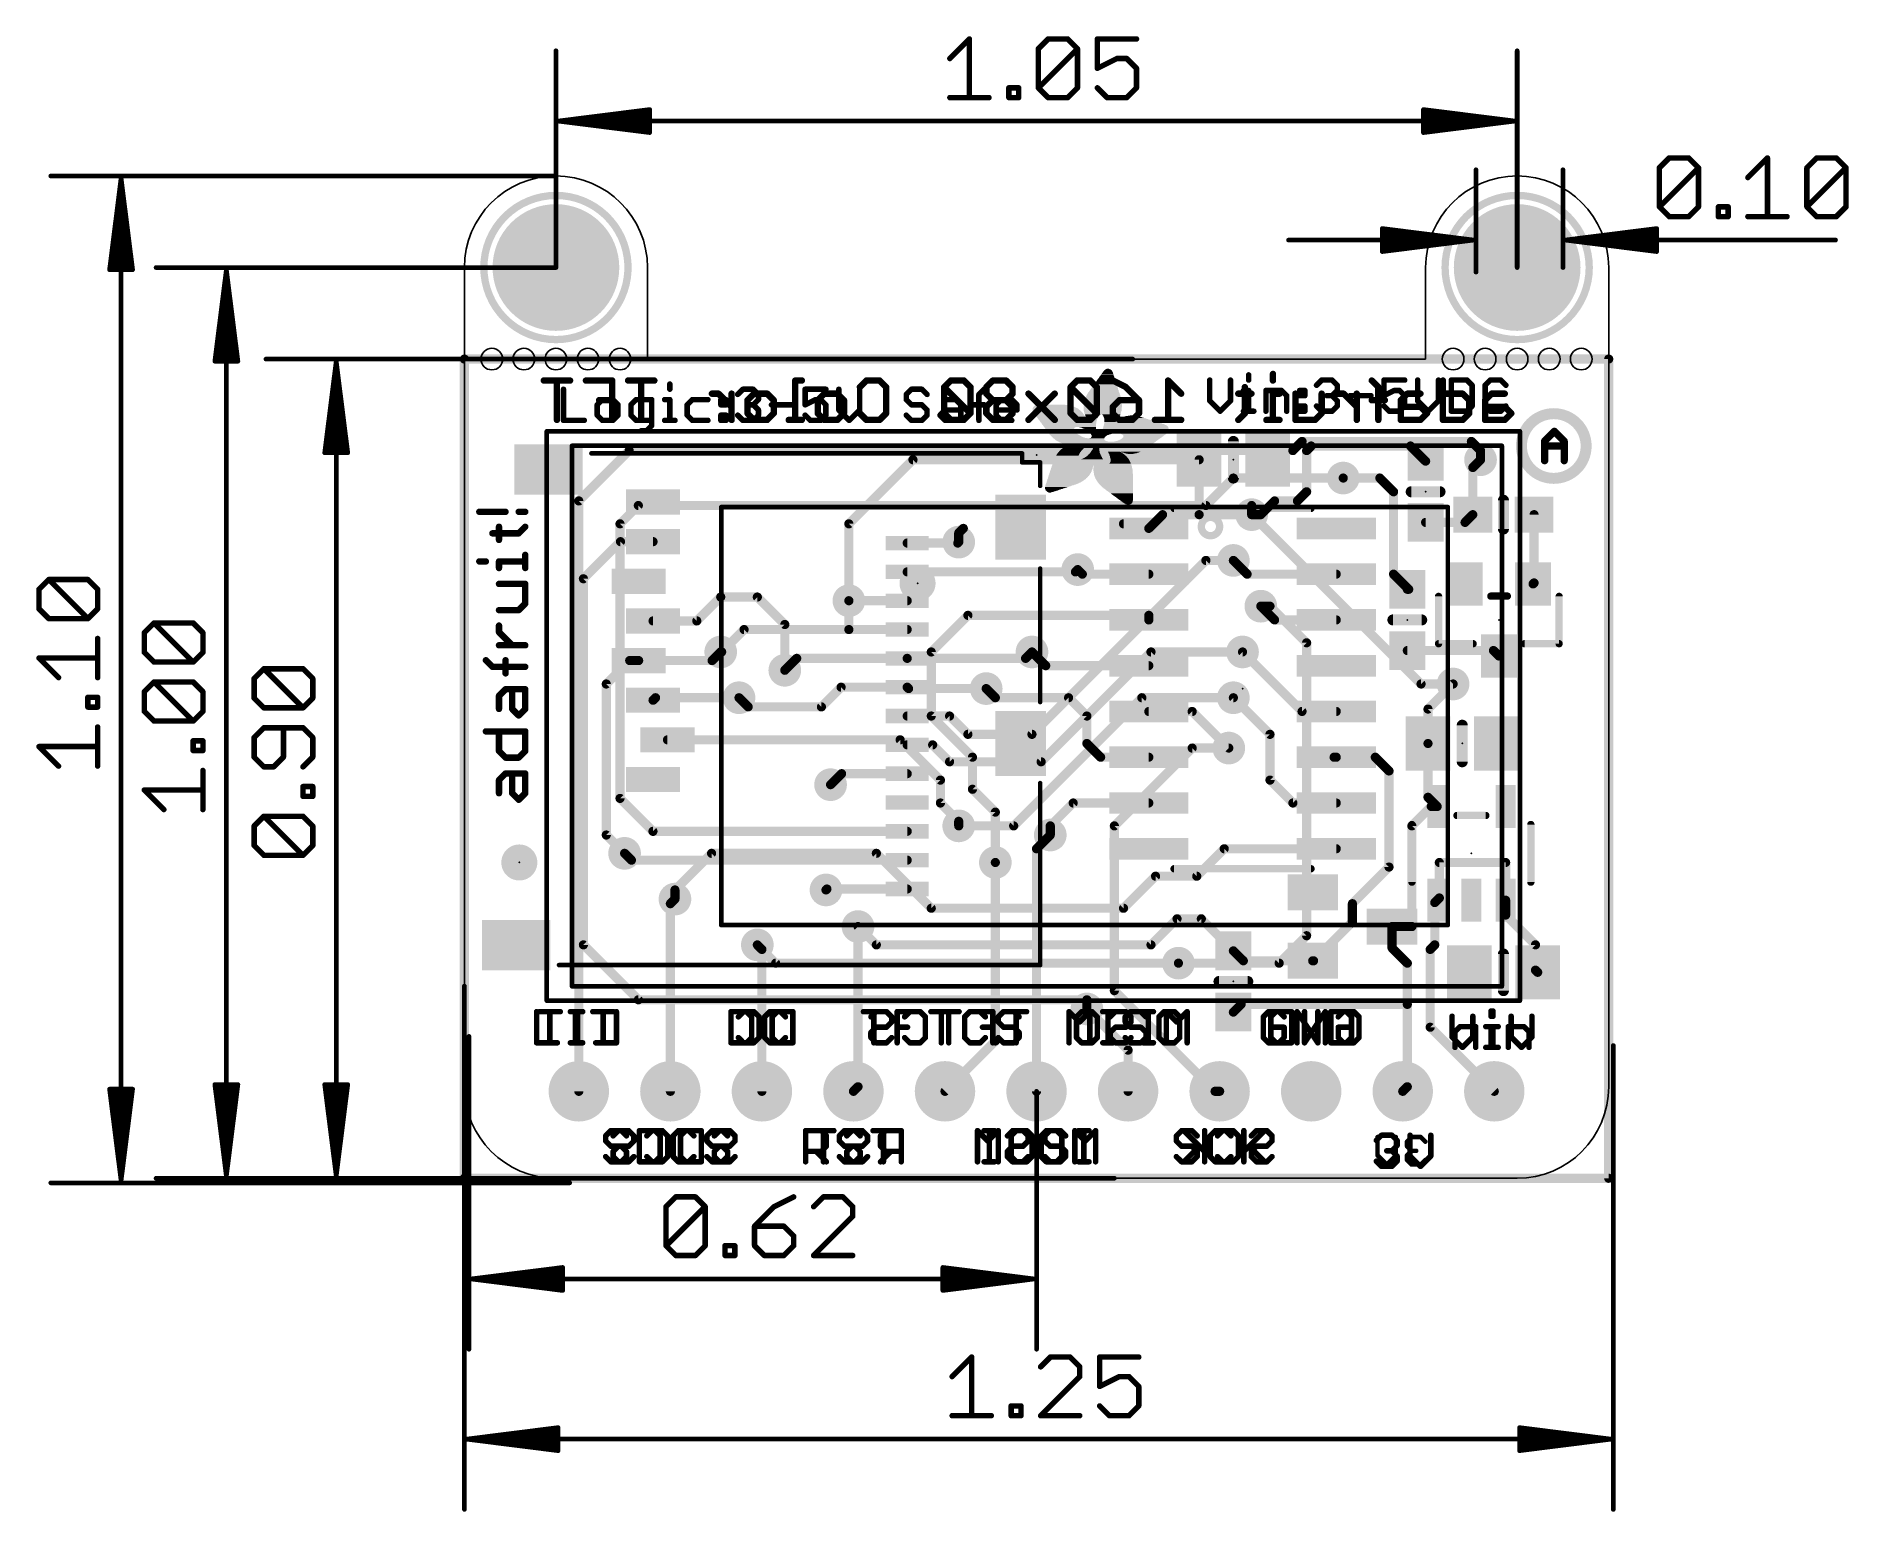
# Model space of a CAD drawing. Extents: x -13.4 to 36.9, y -18 to 22.9.
import ezdxf

# ---------------------------------------------------------------- set-up
doc = ezdxf.new("R2010")
doc.units = 0
for name, color, linetype in [('1', 12, 'CONTINUOUS'), ('16', 132, 'CONTINUOUS'), ('17', 110, 'CONTINUOUS'), ('18', 110, 'CONTINUOUS'), ('20', 53, 'CONTINUOUS'), ('21', 40, 'CONTINUOUS'), ('22', 6, 'CONTINUOUS'), ('23', 53, 'CONTINUOUS'), ('24', 53, 'CONTINUOUS'), ('47', 253, 'CONTINUOUS')]:
    doc.layers.add(name, color=color, linetype=linetype)

# ---------------------------------------------------------------- blocks, each defined once
blk = doc.blocks.new('RECT')
blk.add_solid([(-0.5, -0.5), (0.5, -0.5), (-0.5, 0.5), (0.5, 0.5)])
blk = doc.blocks.new('PIE')
at = {"const_width": 0.5}
blk.add_lwpolyline([(0, -0.25, 1), (0, 0.25, 1), (0, -0.25)], format="xyb", dxfattribs=at)
blk = doc.blocks.new('ROUNDP')
at = {"const_width": 0.5}
blk.add_lwpolyline([(0, -0.25, 1), (0, 0.25, 1), (0, -0.25)], format="xyb", dxfattribs=at)
blk = doc.blocks.new('ROUNDV')
at = {"const_width": 0.5}
blk.add_lwpolyline([(0, -0.25, 1), (0, 0.25, 1), (0, -0.25)], format="xyb", dxfattribs=at)

msp = doc.modelspace()

# ---------------------------------------------------------------- linework, layer by layer
at = {"layer": '1', "const_width": 0.254}
for points in [[(-1.524, 13.97), (-1.524, -8.763)], [(30.226, 13.97), (-1.524, 13.97)], [(30.226, -8.763), (30.226, 13.97)], [(21.971, 11.557), (21.844, 11.43)], [(24.726, 11.557), (21.971, 11.557)], [(24.726, 11.557), (25.146, 11.137)], [(10.922, 11.176), (9.144, 9.398)], [(10.922, 11.176), (18.862, 11.176)], [(18.862, 11.176), (18.862, 9.652)], [(21.844, 11.43), (21.844, 10.287)], [(26.455, 10.961), (26.67, 11.176)], [(26.455, 9.652), (26.455, 10.961)], [(22.86, 10.668), (23.876, 10.668)], [(23.876, 10.668), (24.257, 10.287)], [(20.955, 10.033), (20.574, 9.652)], [(21.59, 10.033), (20.955, 10.033)], [(21.844, 10.287), (21.59, 10.033)], [(24.257, 10.287), (24.257, 8.001)], [(17.847, 9.652), (17.466, 9.271)], [(17.847, 9.652), (18.862, 9.652)], [(18.862, 9.652), (20.32, 9.652)], [(20.32, 9.906), (20.32, 9.652)], [(20.574, 9.652), (20.32, 9.652)], [(25.146, 9.437), (26.24, 9.437)], [(26.24, 9.437), (26.455, 9.652)], [(28.155, 9.652), (28.155, 7.758)], [(9.144, 9.398), (9.144, 7.264)], [(12.192, 9.144), (12.319, 9.271)], [(12.192, 8.89), (12.192, 9.144)], [(16.764, 9.398), (17.593, 9.398)], [(17.593, 9.398), (17.466, 9.271)], [(1.778, 7.874), (2.807, 8.903)], [(2.807, 8.903), (3.711, 8.903)], [(15.621, 8.001), (15.494, 8.128)], [(17.466, 8.001), (15.621, 8.001)], [(19.812, 8.382), (20.193, 8.001)], [(20.193, 8.001), (22.666, 8.001)], [(24.257, 8.001), (24.677, 7.581)], [(1.778, 7.874), (1.778, -2.286)], [(24.677, 7.581), (24.638, 7.581)], [(28.155, 7.758), (28.128, 7.731)], [(5.588, 7.366), (4.925, 6.703)], [(5.588, 7.366), (6.604, 7.366)], [(6.604, 7.366), (7.366, 6.604)], [(20.574, 7.112), (20.955, 6.731)], [(4.925, 6.703), (3.711, 6.703)], [(7.366, 6.604), (7.366, 5.334)], [(12.446, 6.858), (11.43, 5.842)], [(17.466, 6.858), (12.446, 6.858)], [(17.466, 6.731), (17.466, 6.858)], [(20.955, 6.731), (22.666, 6.731)], [(2.413, 4.953), (3.063, 5.603)], [(3.063, 5.603), (3.311, 5.603)], [(3.311, 5.603), (5.349, 5.603)], [(5.349, 5.603), (5.588, 5.842)], [(11.43, 5.842), (11.43, 4.064)], [(14.224, 5.842), (14.605, 5.461)], [(14.605, 5.461), (17.466, 5.461)], [(20.066, 5.842), (21.717, 4.191)], [(24.638, 5.881), (27.028, 5.881)], [(27.028, 5.881), (27.178, 5.731)], [(2.413, 0.762), (2.413, 4.953)], [(25.212, 4.257), (25.908, 4.953)], [(3.711, 4.503), (3.78, 4.572)], [(3.78, 4.572), (6.096, 4.572)], [(12.954, 4.826), (13.208, 4.572)], [(13.208, 4.572), (15.24, 4.572)], [(15.24, 4.572), (15.748, 4.064)], [(19.812, 4.572), (20.828, 3.556)], [(11.43, 4.064), (12.573, 2.921)], [(15.748, 4.064), (15.748, 3.302)], [(17.466, 4.191), (18.669, 4.191)], [(18.669, 4.191), (19.685, 3.175)], [(21.717, 4.191), (22.666, 4.191)], [(25.212, 3.302), (25.212, 4.257)], [(10.567, 3.403), (4.111, 3.403)], [(10.567, 3.403), (11.684, 2.286)], [(20.828, 3.556), (20.828, 2.286)], [(12.573, 2.921), (12.573, 2.032)], [(15.748, 3.302), (16.129, 2.921)], [(16.129, 2.921), (17.466, 2.921)], [(22.606, 2.921), (22.666, 2.921)], [(22.666, 2.921), (23.749, 2.921)], [(23.749, 2.921), (24.13, 2.54)], [(25.212, 1.8081), (25.212, 3.302)], [(24.13, 2.54), (24.13, -0.127)], [(11.684, 2.286), (11.684, 1.651)], [(12.573, 2.032), (13.208, 1.397)], [(20.828, 2.286), (21.463, 1.651)], [(11.684, 1.651), (12.192, 1.143)], [(13.208, 1.397), (13.208, 0)], [(15.367, 1.651), (14.732, 1.016)], [(17.466, 1.651), (15.367, 1.651)], [(21.463, 1.651), (22.666, 1.651)], [(25.3031, 1.5541), (24.765, 1.016)], [(25.466, 1.5541), (25.212, 1.8081)], [(25.3031, 1.5541), (25.466, 1.5541)], [(12.192, 1.143), (12.192, 1.016)], [(14.732, 1.016), (14.732, 0.762)], [(24.765, 1.016), (24.765, -1.778)], [(2.921, 0.254), (2.413, 0.762)], [(19.558, 0.381), (18.796, -0.381)], [(22.666, 0.381), (19.558, 0.381)], [(5.334, 0.254), (4.318, -0.762)], [(9.906, 0.254), (5.334, 0.254)], [(9.906, 0.254), (11.43, -1.27)], [(24.13, -0.127), (23.114, -1.143)], [(25.527, 0), (27.366, 0)], [(25.527, 0), (25.527, -0.9851)], [(27.366, -1.0461), (27.366, 0)], [(17.653, -0.381), (16.764, -1.27)], [(18.796, -0.381), (17.653, -0.381)], [(4.318, -0.762), (4.318, -1.016)], [(25.4, -1.1121), (25.466, -1.0461)], [(25.4, -2.286), (25.4, -1.1121)], [(25.527, -0.9851), (25.466, -1.0461)], [(27.366, -1.0461), (27.366, -1.458)], [(16.764, -1.27), (11.43, -1.27)], [(17.526, -2.286), (18.249, -1.563)], [(18.249, -1.563), (18.923, -1.563)], [(18.923, -1.563), (19.812, -2.452)], [(23.114, -1.143), (23.114, -1.651)], [(27.366, -1.458), (28.194, -2.286)], [(9.398, -1.778), (9.906, -2.286)], [(23.114, -1.651), (22.037, -2.728)], [(24.214, -2.37), (24.214, -1.778)], [(24.765, -1.778), (24.214, -1.778)], [(1.778, -2.286), (3.302, -3.81)], [(7.112, -2.794), (6.604, -2.286)], [(9.906, -2.286), (17.526, -2.286)], [(19.812, -2.452), (20.088, -2.728)], [(24.638, -2.794), (24.214, -2.37)], [(25.273, -2.413), (25.4, -2.286)], [(25.273, -4.572), (25.273, -2.413)], [(28.194, -2.286), (28.194, -2.987)], [(18.288, -2.794), (7.112, -2.794)], [(20.088, -2.728), (22.014, -2.728)], [(22.037, -2.728), (22.014, -2.728)], [(24.638, -2.794), (24.638, -3.937)], [(28.194, -2.987), (28.255, -3.048)], [(3.302, -3.81), (15.748, -3.81)], [(15.748, -3.81), (15.748, -4.064)], [(20.027, -3.937), (19.812, -4.152)], [(20.027, -3.937), (24.638, -3.937)], [(24.638, -3.937), (24.638, -6.223)], [(25.273, -4.572), (27.051, -6.35)], [(24.638, -6.223), (24.511, -6.35)], [(-1.524, -8.763), (30.226, -8.763)]]:
    msp.add_lwpolyline(points, dxfattribs=at)
at = {"layer": '1', "const_width": 0.127}
for points in [[(-1.4605, 13.97, 1), (-1.5875, 13.97)], [(-1.524, 14.0335, 1), (-1.524, 13.9065)], [(30.2895, 13.97, 1), (30.1625, 13.97)], [(30.226, 13.9065, 1), (30.226, 14.0335)], [(21.971, 11.6205, 1), (21.971, 11.4935)], [(22.0159, 11.5121, 1), (21.9261, 11.6019)], [(24.7709, 11.6019, 1), (24.6811, 11.5121)], [(24.726, 11.4935, 1), (24.726, 11.6205)], [(10.922, 11.2395, 1), (10.922, 11.1125)], [(10.9669, 11.1311, 1), (10.8771, 11.2209)], [(18.9255, 11.176, 1), (18.7985, 11.176)], [(18.862, 11.1125, 1), (18.862, 11.2395)], [(21.9075, 11.43, 1), (21.7805, 11.43)], [(21.7991, 11.4749, 1), (21.8889, 11.3851)], [(25.1011, 11.0921, 1), (25.1909, 11.1819)], [(26.5185, 10.961, 1), (26.3915, 10.961)], [(26.4101, 11.0059, 1), (26.4999, 10.9161)], [(26.7149, 11.1311, 1), (26.6251, 11.2209)], [(22.86, 10.7315, 1), (22.86, 10.6045)], [(23.9209, 10.7129, 1), (23.8311, 10.6231)], [(23.876, 10.6045, 1), (23.876, 10.7315)], [(20.955, 10.0965, 1), (20.955, 9.9695)], [(20.9999, 9.9881, 1), (20.9101, 10.0779)], [(21.5451, 10.0779, 1), (21.6349, 9.9881)], [(21.59, 9.9695, 1), (21.59, 10.0965)], [(21.7805, 10.287, 1), (21.9075, 10.287)], [(21.8889, 10.2421, 1), (21.7991, 10.3319)], [(24.3205, 10.287, 1), (24.1935, 10.287)], [(24.2121, 10.2421, 1), (24.3019, 10.3319)], [(17.847, 9.7155, 1), (17.847, 9.5885)], [(17.8919, 9.6071, 1), (17.8021, 9.6969)], [(18.862, 9.7155, 1), (18.862, 9.5885)], [(18.7985, 9.652, 1), (18.9255, 9.652)], [(18.862, 9.5885, 1), (18.862, 9.7155)], [(20.3835, 9.906, 1), (20.2565, 9.906)], [(20.32, 9.7155, 1), (20.32, 9.5885)], [(20.2565, 9.652, 1), (20.3835, 9.652)], [(20.32, 9.5885, 1), (20.32, 9.7155)], [(20.5291, 9.6969, 1), (20.6189, 9.6071)], [(20.574, 9.5885, 1), (20.574, 9.7155)], [(25.146, 9.5005, 1), (25.146, 9.3735)], [(26.24, 9.3735, 1), (26.24, 9.5005)], [(26.3915, 9.652, 1), (26.5185, 9.652)], [(26.4999, 9.6071, 1), (26.4101, 9.6969)], [(28.2185, 9.652, 1), (28.0915, 9.652)], [(9.2075, 9.398, 1), (9.0805, 9.398)], [(9.0991, 9.4429, 1), (9.1889, 9.3531)], [(12.2555, 9.144, 1), (12.1285, 9.144)], [(12.1471, 9.1889, 1), (12.2369, 9.0991)], [(12.3639, 9.2261, 1), (12.2741, 9.3159)], [(16.764, 9.4615, 1), (16.764, 9.3345)], [(17.4211, 9.3159, 1), (17.5109, 9.2261)], [(17.4211, 9.3159, 1), (17.5109, 9.2261)], [(17.6379, 9.3531, 1), (17.5481, 9.4429)], [(17.593, 9.3345, 1), (17.593, 9.4615)], [(26.1951, 9.4819, 1), (26.2849, 9.3921)], [(2.807, 8.9665, 1), (2.807, 8.8395)], [(2.8519, 8.8581, 1), (2.7621, 8.9479)], [(3.711, 8.8395, 1), (3.711, 8.9665)], [(12.1285, 8.89, 1), (12.2555, 8.89)], [(15.5389, 8.1729, 1), (15.4491, 8.0831)], [(15.621, 8.0645, 1), (15.621, 7.9375)], [(15.5761, 7.9561, 1), (15.6659, 8.0459)], [(17.466, 7.9375, 1), (17.466, 8.0645)], [(19.8569, 8.4269, 1), (19.7671, 8.3371)], [(20.193, 8.0645, 1), (20.193, 7.9375)], [(20.1481, 7.9561, 1), (20.2379, 8.0459)], [(22.666, 7.9375, 1), (22.666, 8.0645)], [(24.3019, 8.0459, 1), (24.2121, 7.9561)], [(24.1935, 8.001, 1), (24.3205, 8.001)], [(1.8415, 7.874, 1), (1.7145, 7.874)], [(1.7331, 7.9189, 1), (1.8229, 7.8291)], [(24.638, 7.6445, 1), (24.638, 7.5175)], [(24.6321, 7.5361, 1), (24.7219, 7.6259)], [(24.677, 7.5175, 1), (24.677, 7.6445)], [(28.0831, 7.7759, 1), (28.1729, 7.6861)], [(28.0915, 7.758, 1), (28.2185, 7.758)], [(28.1999, 7.7131, 1), (28.1101, 7.8029)], [(5.588, 7.4295, 1), (5.588, 7.3025)], [(5.6329, 7.3211, 1), (5.5431, 7.4109)], [(6.6489, 7.4109, 1), (6.5591, 7.3211)], [(6.604, 7.3025, 1), (6.604, 7.4295)], [(9.0805, 7.264, 1), (9.2075, 7.264)], [(20.6189, 7.1569, 1), (20.5291, 7.0671)], [(3.711, 6.7665, 1), (3.711, 6.6395)], [(4.8801, 6.7479, 1), (4.9699, 6.6581)], [(4.925, 6.6395, 1), (4.925, 6.7665)], [(7.4295, 6.604, 1), (7.3025, 6.604)], [(7.3211, 6.5591, 1), (7.4109, 6.6489)], [(12.446, 6.9215, 1), (12.446, 6.7945)], [(12.4909, 6.8131, 1), (12.4011, 6.9029)], [(17.5295, 6.858, 1), (17.4025, 6.858)], [(17.4025, 6.731, 1), (17.5295, 6.731)], [(17.466, 6.7945, 1), (17.466, 6.9215)], [(20.955, 6.7945, 1), (20.955, 6.6675)], [(20.9101, 6.6861, 1), (20.9999, 6.7759)], [(22.666, 6.6675, 1), (22.666, 6.7945)], [(3.063, 5.6665, 1), (3.063, 5.5395)], [(3.1079, 5.5581, 1), (3.0181, 5.6479)], [(3.311, 5.6665, 1), (3.311, 5.5395)], [(3.311, 5.5395, 1), (3.311, 5.6665)], [(5.3041, 5.6479, 1), (5.3939, 5.5581)], [(5.349, 5.5395, 1), (5.349, 5.6665)], [(5.6329, 5.7971, 1), (5.5431, 5.8869)], [(11.4935, 5.842, 1), (11.3665, 5.842)], [(11.3851, 5.8869, 1), (11.4749, 5.7971)], [(14.2689, 5.8869, 1), (14.1791, 5.7971)], [(14.605, 5.5245, 1), (14.605, 5.3975)], [(14.5601, 5.4161, 1), (14.6499, 5.5059)], [(17.466, 5.3975, 1), (17.466, 5.5245)], [(20.1109, 5.8869, 1), (20.0211, 5.7971)], [(24.638, 5.9445, 1), (24.638, 5.8175)], [(27.0729, 5.9259, 1), (26.9831, 5.8361)], [(27.028, 5.8175, 1), (27.028, 5.9445)], [(27.1331, 5.6861, 1), (27.2229, 5.7759)], [(2.4765, 4.953, 1), (2.3495, 4.953)], [(2.3681, 4.9979, 1), (2.4579, 4.9081)], [(7.3025, 5.334, 1), (7.4295, 5.334)], [(25.9529, 4.9081, 1), (25.8631, 4.9979)], [(3.6661, 4.5479, 1), (3.7559, 4.4581)], [(3.78, 4.6355, 1), (3.78, 4.5085)], [(3.8249, 4.5271, 1), (3.7351, 4.6169)], [(6.096, 4.5085, 1), (6.096, 4.6355)], [(12.9989, 4.8709, 1), (12.9091, 4.7811)], [(13.208, 4.6355, 1), (13.208, 4.5085)], [(13.1631, 4.5271, 1), (13.2529, 4.6169)], [(15.2849, 4.6169, 1), (15.1951, 4.5271)], [(15.24, 4.5085, 1), (15.24, 4.6355)], [(19.8569, 4.6169, 1), (19.7671, 4.5271)], [(11.4749, 4.1089, 1), (11.3851, 4.0191)], [(11.3665, 4.064, 1), (11.4935, 4.064)], [(15.8115, 4.064, 1), (15.6845, 4.064)], [(15.7031, 4.0191, 1), (15.7929, 4.1089)], [(17.466, 4.2545, 1), (17.466, 4.1275)], [(18.7139, 4.2359, 1), (18.6241, 4.1461)], [(18.669, 4.1275, 1), (18.669, 4.2545)], [(21.717, 4.2545, 1), (21.717, 4.1275)], [(21.6721, 4.1461, 1), (21.7619, 4.2359)], [(22.666, 4.1275, 1), (22.666, 4.2545)], [(25.2755, 4.257, 1), (25.1485, 4.257)], [(25.1671, 4.3019, 1), (25.2569, 4.2121)], [(4.111, 3.4665, 1), (4.111, 3.3395)], [(10.6119, 3.4479, 1), (10.5221, 3.3581)], [(10.567, 3.3395, 1), (10.567, 3.4665)], [(20.8915, 3.556, 1), (20.7645, 3.556)], [(20.7831, 3.5111, 1), (20.8729, 3.6009)], [(12.6365, 2.921, 1), (12.5095, 2.921)], [(12.5281, 2.8761, 1), (12.6179, 2.9659)], [(15.7929, 3.3469, 1), (15.7031, 3.2571)], [(15.6845, 3.302, 1), (15.8115, 3.302)], [(16.129, 2.9845, 1), (16.129, 2.8575)], [(16.0841, 2.8761, 1), (16.1739, 2.9659)], [(17.466, 2.8575, 1), (17.466, 2.9845)], [(19.6401, 3.1301, 1), (19.7299, 3.2199)], [(22.606, 2.9845, 1), (22.606, 2.8575)], [(22.666, 2.9845, 1), (22.666, 2.8575)], [(22.666, 2.8575, 1), (22.666, 2.9845)], [(23.7939, 2.9659, 1), (23.7041, 2.8761)], [(23.749, 2.8575, 1), (23.749, 2.9845)], [(25.2755, 3.302, 1), (25.1485, 3.302)], [(25.1485, 3.302, 1), (25.2755, 3.302)], [(24.1935, 2.54, 1), (24.0665, 2.54)], [(24.0851, 2.4951, 1), (24.1749, 2.5849)], [(11.7475, 2.286, 1), (11.6205, 2.286)], [(11.6391, 2.2411, 1), (11.7289, 2.3309)], [(12.6179, 2.0769, 1), (12.5281, 1.9871)], [(12.5095, 2.032, 1), (12.6365, 2.032)], [(20.8729, 2.3309, 1), (20.7831, 2.2411)], [(20.7645, 2.286, 1), (20.8915, 2.286)], [(11.7289, 1.6959, 1), (11.6391, 1.6061)], [(11.6205, 1.651, 1), (11.7475, 1.651)], [(13.2715, 1.397, 1), (13.1445, 1.397)], [(15.367, 1.7145, 1), (15.367, 1.5875)], [(15.4119, 1.6061, 1), (15.3221, 1.6959)], [(17.466, 1.5875, 1), (17.466, 1.7145)], [(21.463, 1.7145, 1), (21.463, 1.5875)], [(21.4181, 1.6061, 1), (21.5079, 1.6959)], [(22.666, 1.5875, 1), (22.666, 1.7145)], [(25.2569, 1.853, 1), (25.1671, 1.7632)], [(25.1485, 1.8081, 1), (25.2755, 1.8081)], [(25.3031, 1.6176, 1), (25.3031, 1.4906)], [(25.348, 1.5092, 1), (25.2582, 1.599)], [(25.4211, 1.5092, 1), (25.5109, 1.599)], [(25.466, 1.4906, 1), (25.466, 1.6176)], [(12.2555, 1.143, 1), (12.1285, 1.143)], [(12.1285, 1.016, 1), (12.2555, 1.016)], [(12.1471, 1.0981, 1), (12.2369, 1.1879)], [(13.1631, 1.3521, 1), (13.2529, 1.4419)], [(14.7955, 1.016, 1), (14.6685, 1.016)], [(14.6871, 1.0609, 1), (14.7769, 0.9711)], [(24.8285, 1.016, 1), (24.7015, 1.016)], [(24.7201, 1.0609, 1), (24.8099, 0.9711)], [(2.4579, 0.8069, 1), (2.3681, 0.7171)], [(2.3495, 0.762, 1), (2.4765, 0.762)], [(14.6685, 0.762, 1), (14.7955, 0.762)], [(19.558, 0.4445, 1), (19.558, 0.3175)], [(19.6029, 0.3361, 1), (19.5131, 0.4259)], [(22.666, 0.3175, 1), (22.666, 0.4445)], [(2.8761, 0.2091, 1), (2.9659, 0.2989)], [(5.334, 0.3175, 1), (5.334, 0.1905)], [(5.3789, 0.2091, 1), (5.2891, 0.2989)], [(9.9509, 0.2989, 1), (9.8611, 0.2091)], [(9.906, 0.1905, 1), (9.906, 0.3175)], [(13.1445, 0, 1), (13.2715, 0)], [(25.527, 0.0635, 1), (25.527, -0.0635)], [(25.5905, 0, 1), (25.4635, 0)], [(27.4295, 0, 1), (27.3025, 0)], [(27.366, -0.0635, 1), (27.366, 0.0635)], [(17.653, -0.3175, 1), (17.653, -0.4445)], [(17.6979, -0.4259, 1), (17.6081, -0.3361)], [(18.7511, -0.3361, 1), (18.8409, -0.4259)], [(18.796, -0.4445, 1), (18.796, -0.3175)], [(24.0665, -0.127, 1), (24.1935, -0.127)], [(24.1749, -0.1719, 1), (24.0851, -0.0821)], [(4.3815, -0.762, 1), (4.2545, -0.762)], [(4.2731, -0.7171, 1), (4.3629, -0.8069)], [(4.2545, -1.016, 1), (4.3815, -1.016)], [(25.4635, -1.1121, 1), (25.3365, -1.1121)], [(25.3551, -1.0672, 1), (25.4449, -1.157)], [(25.4211, -1.0012, 1), (25.5109, -1.091)], [(25.5109, -1.091, 1), (25.4211, -1.0012)], [(25.4635, -0.9851, 1), (25.5905, -0.9851)], [(25.5719, -1.03, 1), (25.4821, -0.9402)], [(27.4295, -1.0461, 1), (27.3025, -1.0461)], [(27.3025, -1.0461, 1), (27.4295, -1.0461)], [(11.43, -1.2065, 1), (11.43, -1.3335)], [(11.3851, -1.3149, 1), (11.4749, -1.2251)], [(16.7191, -1.2251, 1), (16.8089, -1.3149)], [(16.764, -1.3335, 1), (16.764, -1.2065)], [(18.249, -1.4995, 1), (18.249, -1.6265)], [(18.2939, -1.6079, 1), (18.2041, -1.5181)], [(18.9679, -1.5181, 1), (18.8781, -1.6079)], [(18.923, -1.6265, 1), (18.923, -1.4995)], [(23.1775, -1.143, 1), (23.0505, -1.143)], [(23.0691, -1.0981, 1), (23.1589, -1.1879)], [(27.4109, -1.4131, 1), (27.3211, -1.5029)], [(27.3025, -1.458, 1), (27.4295, -1.458)], [(9.4429, -1.7331, 1), (9.3531, -1.8229)], [(23.0505, -1.651, 1), (23.1775, -1.651)], [(23.1589, -1.6959, 1), (23.0691, -1.6061)], [(24.2775, -1.778, 1), (24.1505, -1.778)], [(24.214, -1.7145, 1), (24.214, -1.8415)], [(24.7015, -1.778, 1), (24.8285, -1.778)], [(24.765, -1.8415, 1), (24.765, -1.7145)], [(1.8229, -2.2411, 1), (1.7331, -2.3309)], [(1.7145, -2.286, 1), (1.8415, -2.286)], [(6.6489, -2.2411, 1), (6.5591, -2.3309)], [(9.906, -2.2225, 1), (9.906, -2.3495)], [(9.8611, -2.3309, 1), (9.9509, -2.2411)], [(17.4811, -2.2411, 1), (17.5709, -2.3309)], [(17.526, -2.3495, 1), (17.526, -2.2225)], [(19.8569, -2.4071, 1), (19.7671, -2.4969)], [(19.7671, -2.4969, 1), (19.8569, -2.4071)], [(24.2589, -2.3251, 1), (24.1691, -2.4149)], [(24.1505, -2.37, 1), (24.2775, -2.37)], [(25.3365, -2.413, 1), (25.2095, -2.413)], [(25.2281, -2.3681, 1), (25.3179, -2.4579)], [(25.3365, -2.286, 1), (25.4635, -2.286)], [(25.4449, -2.3309, 1), (25.3551, -2.2411)], [(28.2575, -2.286, 1), (28.1305, -2.286)], [(28.1491, -2.3309, 1), (28.2389, -2.2411)], [(7.112, -2.7305, 1), (7.112, -2.8575)], [(7.0671, -2.8389, 1), (7.1569, -2.7491)], [(18.288, -2.8575, 1), (18.288, -2.7305)], [(20.088, -2.6645, 1), (20.088, -2.7915)], [(20.0431, -2.7729, 1), (20.1329, -2.6831)], [(22.014, -2.6645, 1), (22.014, -2.7915)], [(21.9921, -2.6831, 1), (22.0819, -2.7729)], [(22.014, -2.7915, 1), (22.014, -2.6645)], [(22.037, -2.7915, 1), (22.037, -2.6645)], [(24.7015, -2.794, 1), (24.5745, -2.794)], [(24.5931, -2.8389, 1), (24.6829, -2.7491)], [(28.2389, -2.9421, 1), (28.1491, -3.0319)], [(28.1305, -2.987, 1), (28.2575, -2.987)], [(28.2101, -3.0929, 1), (28.2999, -3.0031)], [(3.302, -3.7465, 1), (3.302, -3.8735)], [(3.2571, -3.8549, 1), (3.3469, -3.7651)], [(15.8115, -3.81, 1), (15.6845, -3.81)], [(15.6845, -4.064, 1), (15.8115, -4.064)], [(15.748, -3.8735, 1), (15.748, -3.7465)], [(20.027, -3.8735, 1), (20.027, -4.0005)], [(20.0719, -3.9819, 1), (19.9821, -3.8921)], [(24.7015, -3.937, 1), (24.5745, -3.937)], [(24.5745, -3.937, 1), (24.7015, -3.937)], [(24.638, -4.0005, 1), (24.638, -3.8735)], [(19.7671, -4.1071, 1), (19.8569, -4.1969)], [(25.3179, -4.5271, 1), (25.2281, -4.6169)], [(25.2095, -4.572, 1), (25.3365, -4.572)], [(24.4661, -6.3051, 1), (24.5559, -6.3949)], [(24.5745, -6.223, 1), (24.7015, -6.223)], [(24.6829, -6.2679, 1), (24.5931, -6.1781)], [(27.0061, -6.3949, 1), (27.0959, -6.3051)], [(-1.524, -8.6995, 1), (-1.524, -8.8265)], [(-1.5875, -8.763, 1), (-1.4605, -8.763)], [(30.1625, -8.763, 1), (30.2895, -8.763)], [(30.226, -8.8265, 1), (30.226, -8.6995)]]:
    msp.add_lwpolyline(points, format="xyb", dxfattribs=at)
at = {"layer": '16', "const_width": 0.254}
for points in [[(21.463, 11.43), (21.717, 11.684)], [(21.717, 11.684), (26.416, 11.684)], [(26.416, 11.684), (26.67, 11.43)], [(1.651, 10.033), (3.048, 11.43)], [(3.048, 11.43), (21.463, 11.43)], [(26.67, 11.43), (26.67, 11.176)], [(19.05, 9.906), (19.812, 10.668)], [(19.812, 10.668), (22.86, 10.668)], [(1.651, -6.35), (1.651, 10.033)], [(2.794, 9.398), (3.302, 9.906)], [(3.302, 9.906), (19.05, 9.906)], [(20.32, 9.652), (25.019, 4.953)], [(2.794, 1.778), (2.794, 9.398)], [(10.762, 8.864), (12.166, 8.864)], [(12.166, 8.864), (12.192, 8.89)], [(10.762, 8.064), (15.43, 8.064)], [(14.224, 3.556), (19.05, 8.382)], [(15.43, 8.064), (15.494, 8.128)], [(19.05, 8.382), (19.812, 8.382)], [(10.762, 7.264), (9.144, 7.264)], [(9.144, 7.264), (9.144, 6.464)], [(20.828, 7.112), (20.574, 7.112)], [(21.844, 6.096), (20.828, 7.112)], [(6.236, 6.464), (5.614, 5.842)], [(6.236, 6.464), (9.144, 6.464)], [(9.144, 6.464), (10.762, 6.464)], [(21.844, -2.032), (21.844, 6.096)], [(5.614, 5.842), (5.588, 5.842)], [(7.366, 5.334), (7.696, 5.664)], [(7.696, 5.664), (10.762, 5.664)], [(10.762, 5.664), (14.046, 5.664)], [(14.046, 5.664), (14.224, 5.842)], [(14.478, 2.794), (17.526, 5.842)], [(17.526, 5.842), (20.066, 5.842)], [(25.019, 4.953), (25.908, 4.953)], [(6.096, 4.572), (6.35, 4.318)], [(8.382, 4.318), (8.928, 4.864)], [(8.928, 4.864), (10.762, 4.864)], [(10.762, 4.864), (10.8, 4.826)], [(10.8, 4.826), (12.954, 4.826)], [(17.272, 4.572), (13.716, 1.016)], [(17.272, 4.572), (19.812, 4.572)], [(6.35, 4.318), (8.382, 4.318)], [(10.762, 4.064), (11.938, 4.064)], [(11.938, 4.064), (12.446, 3.556)], [(12.446, 3.556), (14.224, 3.556)], [(10.762, 3.264), (11.468, 3.264)], [(11.468, 3.264), (11.938, 2.794)], [(18.669, 3.175), (16.51, 1.016)], [(18.669, 3.175), (19.685, 3.175)], [(8.941, 2.464), (8.636, 2.159)], [(10.762, 2.464), (8.941, 2.464)], [(11.938, 2.794), (14.478, 2.794)], [(3.708, 0.864), (2.794, 1.778)], [(12.192, 1.016), (13.716, 1.016)], [(16.51, 1.016), (16.51, -3.556)], [(10.762, 0.864), (3.708, 0.864)], [(14.732, 0.762), (14.351, 0.381)], [(14.351, 0.381), (14.351, -6.35)], [(3.111, 0.064), (2.921, 0.254)], [(10.762, 0.064), (3.111, 0.064)], [(13.208, -4.953), (13.208, 0)], [(4.318, -1.016), (4.191, -1.143)], [(8.535, -0.736), (8.509, -0.762)], [(10.762, -0.736), (8.535, -0.736)], [(4.191, -1.143), (4.191, -6.35)], [(9.398, -6.223), (9.398, -1.778)], [(21.082, -2.794), (21.844, -2.032)], [(6.731, -2.413), (6.604, -2.286)], [(6.731, -6.35), (6.731, -2.413)], [(18.288, -2.794), (21.082, -2.794)], [(16.51, -3.556), (19.304, -6.35)], [(16.891, -5.207), (15.748, -4.064)], [(11.811, -6.35), (13.208, -4.953)], [(16.891, -6.35), (16.891, -5.207)], [(9.271, -6.35), (9.398, -6.223)], [(19.304, -6.35), (19.431, -6.35)]]:
    msp.add_lwpolyline(points, dxfattribs=at)
at = {"layer": '16', "const_width": 0.127}
for points in [[(21.717, 11.7475, 1), (21.717, 11.6205)], [(21.7619, 11.6391, 1), (21.6721, 11.7289)], [(26.4609, 11.7289, 1), (26.3711, 11.6391)], [(26.416, 11.6205, 1), (26.416, 11.7475)], [(3.048, 11.4935, 1), (3.048, 11.3665)], [(3.0929, 11.3851, 1), (3.0031, 11.4749)], [(21.4181, 11.4749, 1), (21.5079, 11.3851)], [(21.463, 11.3665, 1), (21.463, 11.4935)], [(26.7335, 11.43, 1), (26.6065, 11.43)], [(26.6065, 11.176, 1), (26.7335, 11.176)], [(26.6251, 11.3851, 1), (26.7149, 11.4749)], [(19.812, 10.7315, 1), (19.812, 10.6045)], [(19.8569, 10.6231, 1), (19.7671, 10.7129)], [(22.86, 10.6045, 1), (22.86, 10.7315)], [(1.7145, 10.033, 1), (1.5875, 10.033)], [(1.6061, 10.0779, 1), (1.6959, 9.9881)], [(3.302, 9.9695, 1), (3.302, 9.8425)], [(3.3469, 9.8611, 1), (3.2571, 9.9509)], [(19.0051, 9.9509, 1), (19.0949, 9.8611)], [(19.05, 9.8425, 1), (19.05, 9.9695)], [(20.3649, 9.6969, 1), (20.2751, 9.6071)], [(2.8575, 9.398, 1), (2.7305, 9.398)], [(2.7491, 9.4429, 1), (2.8389, 9.3531)], [(10.762, 8.9275, 1), (10.762, 8.8005)], [(12.1211, 8.9089, 1), (12.2109, 8.8191)], [(12.2369, 8.8451, 1), (12.1471, 8.9349)], [(12.166, 8.8005, 1), (12.166, 8.9275)], [(10.762, 8.1275, 1), (10.762, 8.0005)], [(15.3851, 8.1089, 1), (15.4749, 8.0191)], [(15.43, 8.0005, 1), (15.43, 8.1275)], [(15.5389, 8.0831, 1), (15.4491, 8.1729)], [(19.05, 8.4455, 1), (19.05, 8.3185)], [(19.0949, 8.3371, 1), (19.0051, 8.4269)], [(19.812, 8.3185, 1), (19.812, 8.4455)], [(9.144, 7.3275, 1), (9.144, 7.2005)], [(9.2075, 7.264, 1), (9.0805, 7.264)], [(10.762, 7.2005, 1), (10.762, 7.3275)], [(20.574, 7.1755, 1), (20.574, 7.0485)], [(20.8729, 7.1569, 1), (20.7831, 7.0671)], [(20.828, 7.0485, 1), (20.828, 7.1755)], [(6.236, 6.5275, 1), (6.236, 6.4005)], [(6.2809, 6.4191, 1), (6.1911, 6.5089)], [(9.144, 6.5275, 1), (9.144, 6.4005)], [(9.144, 6.4005, 1), (9.144, 6.5275)], [(10.762, 6.4005, 1), (10.762, 6.5275)], [(9.0805, 6.464, 1), (9.2075, 6.464)], [(21.9075, 6.096, 1), (21.7805, 6.096)], [(21.7991, 6.0511, 1), (21.8889, 6.1409)], [(5.588, 5.9055, 1), (5.588, 5.7785)], [(5.5691, 5.8869, 1), (5.6589, 5.7971)], [(5.614, 5.7785, 1), (5.614, 5.9055)], [(7.696, 5.7275, 1), (7.696, 5.6005)], [(7.7409, 5.6191, 1), (7.6511, 5.7089)], [(10.762, 5.7275, 1), (10.762, 5.6005)], [(10.762, 5.6005, 1), (10.762, 5.7275)], [(14.0011, 5.7089, 1), (14.0909, 5.6191)], [(14.046, 5.6005, 1), (14.046, 5.7275)], [(14.2689, 5.7971, 1), (14.1791, 5.8869)], [(17.526, 5.9055, 1), (17.526, 5.7785)], [(17.5709, 5.7971, 1), (17.4811, 5.8869)], [(20.066, 5.7785, 1), (20.066, 5.9055)], [(7.3211, 5.3789, 1), (7.4109, 5.2891)], [(25.019, 5.0165, 1), (25.019, 4.8895)], [(24.9741, 4.9081, 1), (25.0639, 4.9979)], [(25.908, 4.8895, 1), (25.908, 5.0165)], [(6.1409, 4.6169, 1), (6.0511, 4.5271)], [(8.928, 4.9275, 1), (8.928, 4.8005)], [(8.9729, 4.8191, 1), (8.8831, 4.9089)], [(10.8069, 4.9089, 1), (10.7171, 4.8191)], [(10.8, 4.8895, 1), (10.8, 4.7625)], [(10.7551, 4.7811, 1), (10.8449, 4.8709)], [(10.762, 4.8005, 1), (10.762, 4.9275)], [(12.954, 4.7625, 1), (12.954, 4.8895)], [(17.272, 4.6355, 1), (17.272, 4.5085)], [(17.3169, 4.5271, 1), (17.2271, 4.6169)], [(19.812, 4.5085, 1), (19.812, 4.6355)], [(6.35, 4.3815, 1), (6.35, 4.2545)], [(6.3051, 4.2731, 1), (6.3949, 4.3629)], [(8.3371, 4.3629, 1), (8.4269, 4.2731)], [(8.382, 4.2545, 1), (8.382, 4.3815)], [(10.762, 4.1275, 1), (10.762, 4.0005)], [(11.9829, 4.1089, 1), (11.8931, 4.0191)], [(11.938, 4.0005, 1), (11.938, 4.1275)], [(12.446, 3.6195, 1), (12.446, 3.4925)], [(12.4011, 3.5111, 1), (12.4909, 3.6009)], [(14.1791, 3.6009, 1), (14.2689, 3.5111)], [(14.224, 3.4925, 1), (14.224, 3.6195)], [(10.762, 3.3275, 1), (10.762, 3.2005)], [(11.5129, 3.3089, 1), (11.4231, 3.2191)], [(11.468, 3.2005, 1), (11.468, 3.3275)], [(18.669, 3.2385, 1), (18.669, 3.1115)], [(18.7139, 3.1301, 1), (18.6241, 3.2199)], [(19.685, 3.1115, 1), (19.685, 3.2385)], [(8.941, 2.5275, 1), (8.941, 2.4005)], [(8.9859, 2.4191, 1), (8.8961, 2.5089)], [(10.762, 2.4005, 1), (10.762, 2.5275)], [(11.938, 2.8575, 1), (11.938, 2.7305)], [(11.8931, 2.7491, 1), (11.9829, 2.8389)], [(14.4331, 2.8389, 1), (14.5229, 2.7491)], [(14.478, 2.7305, 1), (14.478, 2.8575)], [(8.5911, 2.2039, 1), (8.6809, 2.1141)], [(2.8389, 1.8229, 1), (2.7491, 1.7331)], [(2.7305, 1.778, 1), (2.8575, 1.778)], [(12.192, 1.0795, 1), (12.192, 0.9525)], [(13.6711, 1.0609, 1), (13.7609, 0.9711)], [(13.716, 0.9525, 1), (13.716, 1.0795)], [(16.5735, 1.016, 1), (16.4465, 1.016)], [(16.4651, 1.0609, 1), (16.5549, 0.9711)], [(3.708, 0.9275, 1), (3.708, 0.8005)], [(3.6631, 0.8191, 1), (3.7529, 0.9089)], [(10.762, 0.8005, 1), (10.762, 0.9275)], [(14.4145, 0.381, 1), (14.2875, 0.381)], [(14.7769, 0.7171, 1), (14.6871, 0.8069)], [(2.9659, 0.2989, 1), (2.8761, 0.2091)], [(3.111, 0.1275, 1), (3.111, 0.0005)], [(3.0661, 0.0191, 1), (3.1559, 0.1089)], [(10.762, 0.0005, 1), (10.762, 0.1275)], [(13.2715, 0, 1), (13.1445, 0)], [(14.3061, 0.4259, 1), (14.3959, 0.3361)], [(4.3629, -1.0609, 1), (4.2731, -0.9711)], [(8.4641, -0.7171, 1), (8.5539, -0.8069)], [(8.535, -0.6725, 1), (8.535, -0.7995)], [(8.5799, -0.7809, 1), (8.4901, -0.6911)], [(10.762, -0.7995, 1), (10.762, -0.6725)], [(4.2545, -1.143, 1), (4.1275, -1.143)], [(4.1461, -1.0981, 1), (4.2359, -1.1879)], [(9.4615, -1.778, 1), (9.3345, -1.778)], [(21.7805, -2.032, 1), (21.9075, -2.032)], [(21.8889, -2.0769, 1), (21.7991, -1.9871)], [(6.6489, -2.2411, 1), (6.5591, -2.3309)], [(6.7945, -2.413, 1), (6.6675, -2.413)], [(6.6861, -2.4579, 1), (6.7759, -2.3681)], [(18.288, -2.7305, 1), (18.288, -2.8575)], [(21.0371, -2.7491, 1), (21.1269, -2.8389)], [(21.082, -2.8575, 1), (21.082, -2.7305)], [(16.5549, -3.5111, 1), (16.4651, -3.6009)], [(16.4465, -3.556, 1), (16.5735, -3.556)], [(15.7929, -4.0191, 1), (15.7031, -4.1089)], [(13.1445, -4.953, 1), (13.2715, -4.953)], [(13.2529, -4.9979, 1), (13.1631, -4.9081)], [(16.9545, -5.207, 1), (16.8275, -5.207)], [(16.8461, -5.2519, 1), (16.9359, -5.1621)], [(1.5875, -6.35, 1), (1.7145, -6.35)], [(4.1275, -6.35, 1), (4.2545, -6.35)], [(6.6675, -6.35, 1), (6.7945, -6.35)], [(9.2261, -6.3051, 1), (9.3159, -6.3949)], [(9.3345, -6.223, 1), (9.4615, -6.223)], [(9.4429, -6.2679, 1), (9.3531, -6.1781)], [(11.7661, -6.3051, 1), (11.8559, -6.3949)], [(14.2875, -6.35, 1), (14.4145, -6.35)], [(16.8275, -6.35, 1), (16.9545, -6.35)], [(19.304, -6.2865, 1), (19.304, -6.4135)], [(19.2591, -6.3949, 1), (19.3489, -6.3051)], [(19.431, -6.4135, 1), (19.431, -6.2865)]]:
    msp.add_lwpolyline(points, format="xyb", dxfattribs=at)
at = {"layer": '20'}
for p, q in [((-1.524, -6.223), (-1.524, 16.51)), ((3.556, 16.51), (3.556, 13.97)), ((25.146, 16.51), (25.146, 13.97)), ((30.226, -6.223), (30.226, 16.51)), ((25.146, 13.97), (3.556, 13.97)), ((1.016, -8.763), (27.686, -8.763))]:
    msp.add_line(p, q, dxfattribs=at)
for centre in [(-0.762, 13.97), (0.127, 13.97), (1.016, 13.97), (1.905, 13.97), (2.794, 13.97), (25.908, 13.97), (26.797, 13.97), (27.686, 13.97), (28.575, 13.97), (29.464, 13.97)]:
    msp.add_circle(centre, 0.3, dxfattribs=at)
for centre, start, end in [((1.016, 16.51), 90, 180), ((1.016, 16.51), 0, 90), ((27.686, 16.51), 90, 180), ((27.686, 16.51), 0, 90), ((1.016, -6.223), 180, 270), ((27.686, -6.223), 270, 0)]:
    msp.add_arc(centre, 2.54, start, end, dxfattribs=at)
at = {"layer": '21'}
for points, const_width in [([(1.016, 14.51, 1), (1.016, 18.51, 1), (1.016, 14.51)], 0.2032), ([(27.686, 14.51, 1), (27.686, 18.51, 1), (27.686, 14.51)], 0.2032), ([(20.2741, 13.5306, 1), (20.1979, 13.5306)], 0.0762), ([(1.2636, 13.1325, 1), (1.1874, 13.1325)], 0.0762), ([(4.2142, 13.2766, 1), (4.138, 13.2766)], 0.0762), ([(4.138, 13.1325, 1), (4.2142, 13.1325)], 0.0762), ([(6.2031, 13.1706, 1), (6.2031, 13.0944)], 0.0762), ([(6.23, 13.1056, 1), (6.1762, 13.1595)], 0.0762), ([(6.5181, 13.1595, 1), (6.4643, 13.1056)], 0.0762), ([(6.4912, 13.0944, 1), (6.4912, 13.1706)], 0.0762), ([(7.9301, 13.1706, 1), (7.9301, 13.0944)], 0.0762), ([(7.9682, 13.1325, 1), (7.892, 13.1325)], 0.0762), ([(8.5063, 13.0944, 1), (8.5063, 13.1706)], 0.0762), ([(8.9037, 13.1325, 1), (8.8275, 13.1325)], 0.0762), ([(9.4799, 13.1325, 1), (9.4037, 13.1325)], 0.0762), ([(10.8807, 13.1706, 1), (10.8807, 13.0944)], 0.0762), ([(10.9076, 13.1056, 1), (10.8537, 13.1595)], 0.0762), ([(11.1957, 13.1595, 1), (11.1419, 13.1056)], 0.0762), ([(11.1688, 13.0944, 1), (11.1688, 13.1706)], 0.0762), ([(12.9227, 13.1056, 1), (12.8688, 13.1595)], 0.0762), ([(19.1945, 13.3865, 1), (19.1183, 13.3865)], 0.0762), ([(19.7707, 13.3865, 1), (19.6945, 13.3865)], 0.0762), ([(20.0919, 13.1365, 1), (20.0919, 13.0603)], 0.0762), ([(20.1979, 13.3865, 1), (20.2741, 13.3865)], 0.0762), ([(20.2741, 13.0984, 1), (20.1979, 13.0984)], 0.0762), ([(20.236, 13.0603, 1), (20.236, 13.1365)], 0.0762), ([(20.7537, 13.0984, 1), (20.6775, 13.0984)], 0.0762), ([(20.7156, 13.1365, 1), (20.7156, 13.0603)], 0.0762), ([(21.1747, 13.1254, 1), (21.1208, 13.0715)], 0.0762), ([(21.1478, 13.0603, 1), (21.1478, 13.1365)], 0.0762), ([(21.6511, 13.1365, 1), (21.6511, 13.0603)], 0.0762), ([(21.6892, 13.0984, 1), (21.613, 13.0984)], 0.0762), ([(21.8333, 13.0984, 1), (21.7571, 13.0984)], 0.0762), ([(21.7952, 13.0603, 1), (21.7952, 13.1365)], 0.0762), ([(22.0919, 13.2694, 1), (22.1458, 13.2155)], 0.0762), ([(22.2629, 13.4246, 1), (22.2629, 13.3484)], 0.0762), ([(22.2899, 13.3596, 1), (22.236, 13.4135)], 0.0762), ([(22.578, 13.4135, 1), (22.5241, 13.3596)], 0.0762), ([(22.551, 13.3484, 1), (22.551, 13.4246)], 0.0762), ([(22.7332, 13.2425, 1), (22.657, 13.2425)], 0.0762), ([(22.657, 13.0984, 1), (22.7332, 13.0984)], 0.0762), ([(22.6682, 13.2155, 1), (22.722, 13.2694)], 0.0762), ([(22.722, 13.0715, 1), (22.6682, 13.1254)], 0.0762), ([(23.9899, 13.4246, 1), (23.9899, 13.3484)], 0.0762), ([(24.028, 13.3865, 1), (23.9518, 13.3865)], 0.0762), ([(24.278, 13.1365, 1), (24.278, 13.0603)], 0.0762), ([(24.2951, 13.0643, 1), (24.261, 13.1325)], 0.0762), ([(24.449, 13.1254, 1), (24.3951, 13.0715)], 0.0762), ([(24.4221, 13.0603, 1), (24.4221, 13.1365)], 0.0762), ([(24.5661, 13.3484, 1), (24.5661, 13.4246)], 0.0762), ([(24.9635, 13.3865, 1), (24.8873, 13.3865)], 0.0762), ([(25.5398, 13.3865, 1), (25.4636, 13.3865)], 0.0762), ([(25.8991, 13.3865, 1), (25.8229, 13.3865)], 0.0762), ([(25.861, 13.4246, 1), (25.861, 13.3484)], 0.0762), ([(26.3201, 13.4135, 1), (26.2662, 13.3596)], 0.0762), ([(26.2931, 13.3484, 1), (26.2931, 13.4246)], 0.0762), ([(26.4753, 13.2425, 1), (26.3991, 13.2425)], 0.0762), ([(26.4102, 13.2155, 1), (26.4641, 13.2694)], 0.0762), ([(26.7695, 13.2694, 1), (26.8234, 13.2155)], 0.0762), ([(26.8346, 13.2425, 1), (26.7584, 13.2425)], 0.0762), ([(26.9405, 13.4246, 1), (26.9405, 13.3484)], 0.0762), ([(26.9675, 13.3596, 1), (26.9136, 13.4135)], 0.0762), ([(27.2556, 13.4135, 1), (27.2017, 13.3596)], 0.0762), ([(27.2286, 13.3484, 1), (27.2286, 13.4246)], 0.0762), ([(27.3458, 13.2155, 1), (27.3996, 13.2694)], 0.0762), ([(2.1991, 12.7004, 1), (2.1229, 12.7004)], 0.0762), ([(2.1341, 12.7273, 1), (2.188, 12.6734)], 0.0762), ([(2.3051, 12.8825, 1), (2.3051, 12.8063)], 0.0762), ([(2.332, 12.8175, 1), (2.2782, 12.8714)], 0.0762), ([(2.6202, 12.8714, 1), (2.5663, 12.8175)], 0.0762), ([(2.5932, 12.8063, 1), (2.5932, 12.8825)], 0.0762), ([(2.7754, 12.7004, 1), (2.6992, 12.7004)], 0.0762), ([(2.7103, 12.6734, 1), (2.7642, 12.7273)], 0.0762), ([(3.0696, 12.7273, 1), (3.1235, 12.6734)], 0.0762), ([(3.1347, 12.7004, 1), (3.0585, 12.7004)], 0.0762), ([(3.2406, 12.8825, 1), (3.2406, 12.8063)], 0.0762), ([(3.2676, 12.8175, 1), (3.2137, 12.8714)], 0.0762), ([(3.7109, 12.8444, 1), (3.6347, 12.8444)], 0.0762), ([(3.6728, 12.8063, 1), (3.6728, 12.8825)], 0.0762), ([(4.0321, 12.8825, 1), (4.0321, 12.8063)], 0.0762), ([(4.2142, 12.8444, 1), (4.138, 12.8444)], 0.0762), ([(4.1761, 12.8063, 1), (4.1761, 12.8825)], 0.0762), ([(4.6288, 12.7273, 1), (4.6827, 12.6734)], 0.0762), ([(4.6939, 12.7004, 1), (4.6177, 12.7004)], 0.0762), ([(4.7998, 12.8825, 1), (4.7998, 12.8063)], 0.0762), ([(4.8268, 12.8175, 1), (4.7729, 12.8714)], 0.0762), ([(5.232, 12.8063, 1), (5.232, 12.8825)], 0.0762), ([(5.5913, 12.8825, 1), (5.5913, 12.8063)], 0.0762), ([(5.6294, 12.8444, 1), (5.5532, 12.8444)], 0.0762), ([(5.5913, 12.7385, 1), (5.5913, 12.6623)], 0.0762), ([(5.5532, 12.7004, 1), (5.6294, 12.7004)], 0.0762), ([(5.7734, 12.8444, 1), (5.6972, 12.8444)], 0.0762), ([(5.6972, 12.7004, 1), (5.7734, 12.7004)], 0.0762), ([(5.7353, 12.8063, 1), (5.7353, 12.8825)], 0.0762), ([(5.7353, 12.6623, 1), (5.7353, 12.7385)], 0.0762), ([(6.0321, 13.0154, 1), (6.086, 12.9615)], 0.0762), ([(6.3472, 12.7385, 1), (6.3472, 12.6623)], 0.0762), ([(6.5181, 12.7273, 1), (6.4643, 12.6734)], 0.0762), ([(6.4643, 12.7273, 1), (6.5181, 12.6734)], 0.0762), ([(6.4912, 12.6623, 1), (6.4912, 12.7385)], 0.0762), ([(6.6734, 12.9885, 1), (6.5972, 12.9885)], 0.0762), ([(6.5972, 12.8444, 1), (6.6734, 12.8444)], 0.0762), ([(6.6734, 12.5563, 1), (6.5972, 12.5563)], 0.0762), ([(6.6083, 12.9615, 1), (6.6622, 13.0154)], 0.0762), ([(6.6622, 12.8175, 1), (6.6083, 12.8714)], 0.0762), ([(6.6083, 12.5294, 1), (6.6622, 12.5833)], 0.0762), ([(6.9946, 12.7385, 1), (6.9946, 12.6623)], 0.0762), ([(7.5708, 12.6623, 1), (7.5708, 12.7385)], 0.0762), ([(7.913, 12.7344, 1), (7.9471, 12.6663)], 0.0762), ([(7.892, 12.7004, 1), (7.9682, 12.7004)], 0.0762), ([(8.2182, 12.8825, 1), (8.2182, 12.8063)], 0.0762), ([(8.2352, 12.8103, 1), (8.2011, 12.8785)], 0.0762), ([(8.3892, 12.8714, 1), (8.3353, 12.8175)], 0.0762), ([(8.3622, 12.8063, 1), (8.3622, 12.8825)], 0.0762), ([(8.5444, 12.7004, 1), (8.4682, 12.7004)], 0.0762), ([(8.4794, 12.6734, 1), (8.5332, 12.7273)], 0.0762), ([(8.8925, 12.5833, 1), (8.8387, 12.5294)], 0.0762), ([(8.8275, 12.5563, 1), (8.9037, 12.5563)], 0.0762), ([(9.4037, 12.5563, 1), (9.4799, 12.5563)], 0.0762), ([(9.4688, 12.5294, 1), (9.4149, 12.5833)], 0.0762), ([(10.7747, 12.9885, 1), (10.6985, 12.9885)], 0.0762), ([(10.7097, 13.0154, 1), (10.7636, 12.9615)], 0.0762), ([(10.7636, 12.8714, 1), (10.7097, 12.8175)], 0.0762), ([(10.6985, 12.8444, 1), (10.7747, 12.8444)], 0.0762), ([(10.8807, 12.7385, 1), (10.8807, 12.6623)], 0.0762), ([(10.8537, 12.6734, 1), (10.9076, 12.7273)], 0.0762), ([(11.1957, 12.7273, 1), (11.1419, 12.6734)], 0.0762), ([(11.1688, 12.6623, 1), (11.1688, 12.7385)], 0.0762), ([(11.351, 12.5563, 1), (11.2748, 12.5563)], 0.0762), ([(11.2859, 12.9615, 1), (11.3398, 13.0154)], 0.0762), ([(11.2859, 12.5294, 1), (11.3398, 12.5833)], 0.0762), ([(11.8162, 12.8825, 1), (11.8162, 12.8063)], 0.0762), ([(11.8162, 12.5944, 1), (11.8162, 12.5182)], 0.0762), ([(11.8431, 12.5294, 1), (11.7893, 12.5833)], 0.0762), ([(12.1313, 12.8714, 1), (12.0774, 12.8175)], 0.0762), ([(12.1043, 12.8063, 1), (12.1043, 12.8825)], 0.0762), ([(12.2865, 12.7004, 1), (12.2103, 12.7004)], 0.0762), ([(12.2214, 12.6734, 1), (12.2753, 12.7273)], 0.0762), ([(12.2484, 12.5182, 1), (12.2484, 12.5944)], 0.0762), ([(12.6077, 12.7385, 1), (12.6077, 12.6623)], 0.0762), ([(12.7898, 12.9885, 1), (12.7136, 12.9885)], 0.0762), ([(12.7248, 13.0154, 1), (12.7787, 12.9615)], 0.0762), ([(12.8958, 12.6623, 1), (12.8958, 12.7385)], 0.0762), ([(13.2694, 12.7004, 1), (13.1932, 12.7004)], 0.0762), ([(13.2044, 12.7273, 1), (13.2583, 12.6734)], 0.0762), ([(13.2313, 12.5944, 1), (13.2313, 12.5182)], 0.0762), ([(13.3754, 12.8825, 1), (13.3754, 12.8063)], 0.0762), ([(13.4023, 12.8175, 1), (13.3485, 12.8714)], 0.0762), ([(13.6905, 12.8714, 1), (13.6366, 12.8175)], 0.0762), ([(13.6635, 12.8063, 1), (13.6635, 12.8825)], 0.0762), ([(13.8457, 12.7004, 1), (13.7695, 12.7004)], 0.0762), ([(13.7695, 12.5563, 1), (13.8457, 12.5563)], 0.0762), ([(13.7806, 12.6734, 1), (13.8345, 12.7273)], 0.0762), ([(13.8076, 12.5182, 1), (13.8076, 12.5944)], 0.0762), ([(19.1833, 12.8373, 1), (19.1295, 12.7834)], 0.0762), ([(19.1183, 12.8103, 1), (19.1945, 12.8103)], 0.0762), ([(19.4176, 12.5491, 1), (19.4715, 12.4953)], 0.0762), ([(19.4176, 12.4953, 1), (19.4715, 12.5491)], 0.0762), ([(19.6945, 12.8103, 1), (19.7707, 12.8103)], 0.0762), ([(19.7596, 12.7834, 1), (19.7057, 12.8373)], 0.0762), ([(20.0919, 12.5603, 1), (20.0919, 12.4841)], 0.0762), ([(20.38, 12.4841, 1), (20.38, 12.5603)], 0.0762), ([(21.3299, 12.9544, 1), (21.2537, 12.9544)], 0.0762), ([(21.2649, 12.9274, 1), (21.3188, 12.9813)], 0.0762), ([(21.6511, 12.9925, 1), (21.6511, 12.9163)], 0.0762), ([(21.613, 12.9544, 1), (21.6892, 12.9544)], 0.0762), ([(21.6511, 12.7044, 1), (21.6511, 12.6282)], 0.0762), ([(21.6892, 12.6663, 1), (21.613, 12.6663)], 0.0762), ([(21.6511, 12.5603, 1), (21.6511, 12.4841)], 0.0762), ([(21.7571, 12.9544, 1), (21.8333, 12.9544)], 0.0762), ([(21.8333, 12.6663, 1), (21.7571, 12.6663)], 0.0762), ([(21.7952, 12.9163, 1), (21.7952, 12.9925)], 0.0762), ([(21.7952, 12.6282, 1), (21.7952, 12.7044)], 0.0762), ([(21.7952, 12.4841, 1), (21.7952, 12.5603)], 0.0762), ([(22.1458, 12.6932, 1), (22.0919, 12.6393)], 0.0762), ([(22.2629, 12.5603, 1), (22.2629, 12.4841)], 0.0762), ([(22.236, 12.4953, 1), (22.2899, 12.5491)], 0.0762), ([(22.407, 12.9925, 1), (22.407, 12.9163)], 0.0762), ([(22.578, 12.9813, 1), (22.5241, 12.9274)], 0.0762), ([(22.5241, 12.9813, 1), (22.578, 12.9274)], 0.0762), ([(22.5241, 12.5491, 1), (22.578, 12.4953)], 0.0762), ([(22.551, 12.9163, 1), (22.551, 12.9925)], 0.0762), ([(22.551, 12.4841, 1), (22.551, 12.5603)], 0.0762), ([(22.7332, 12.8103, 1), (22.657, 12.8103)], 0.0762), ([(22.657, 12.6663, 1), (22.7332, 12.6663)], 0.0762), ([(22.6682, 12.7834, 1), (22.722, 12.8373)], 0.0762), ([(22.722, 12.6393, 1), (22.6682, 12.6932)], 0.0762), ([(23.0544, 12.9925, 1), (23.0544, 12.9163)], 0.0762), ([(23.6306, 12.9163, 1), (23.6306, 12.9925)], 0.0762), ([(23.9518, 12.9544, 1), (24.028, 12.9544)], 0.0762), ([(24.0169, 12.6932, 1), (23.963, 12.6393)], 0.0762), ([(23.9729, 12.9884, 1), (24.007, 12.9203)], 0.0762), ([(24.134, 12.5603, 1), (24.134, 12.4841)], 0.0762), ([(24.107, 12.4953, 1), (24.1609, 12.5491)], 0.0762), ([(24.3951, 12.5491, 1), (24.449, 12.4953)], 0.0762), ([(24.4221, 12.4841, 1), (24.4221, 12.5603)], 0.0762), ([(24.6042, 12.9544, 1), (24.528, 12.9544)], 0.0762), ([(24.528, 12.6663, 1), (24.6042, 12.6663)], 0.0762), ([(24.5392, 12.9274, 1), (24.5931, 12.9813)], 0.0762), ([(24.5931, 12.6393, 1), (24.5392, 12.6932)], 0.0762), ([(24.9524, 12.8373, 1), (24.8985, 12.7834)], 0.0762), ([(24.8873, 12.8103, 1), (24.9635, 12.8103)], 0.0762), ([(25.1866, 12.5491, 1), (25.2405, 12.4953)], 0.0762), ([(25.1866, 12.4953, 1), (25.2405, 12.5491)], 0.0762), ([(25.4636, 12.8103, 1), (25.5398, 12.8103)], 0.0762), ([(25.5286, 12.7834, 1), (25.4747, 12.8373)], 0.0762), ([(25.861, 12.5603, 1), (25.861, 12.4841)], 0.0762), ([(26.2662, 12.5491, 1), (26.3201, 12.4953)], 0.0762), ([(26.2931, 12.4841, 1), (26.2931, 12.5603)], 0.0762), ([(26.3991, 12.6663, 1), (26.4753, 12.6663)], 0.0762), ([(26.4641, 12.6393, 1), (26.4102, 12.6932)], 0.0762), ([(26.8234, 12.6932, 1), (26.7695, 12.6393)], 0.0762), ([(26.7584, 12.6663, 1), (26.8346, 12.6663)], 0.0762), ([(26.9405, 12.5603, 1), (26.9405, 12.4841)], 0.0762), ([(26.9136, 12.4953, 1), (26.9675, 12.5491)], 0.0762), ([(27.2017, 12.5491, 1), (27.2556, 12.4953)], 0.0762), ([(27.2286, 12.4841, 1), (27.2286, 12.5603)], 0.0762), ([(27.3996, 12.6393, 1), (27.3458, 12.6932)], 0.0762), ([(28.702, 10.659, 1), (28.702, 12.455, 1), (28.702, 10.659)], 0.3048), ([(1.2255, 12.3063, 1), (1.2255, 12.2301)], 0.0762), ([(1.1874, 12.2682, 1), (1.2636, 12.2682)], 0.0762), ([(1.8018, 12.2301, 1), (1.8018, 12.3063)], 0.0762), ([(2.188, 12.4392, 1), (2.1341, 12.3853)], 0.0762), ([(2.1229, 12.4123, 1), (2.1991, 12.4123)], 0.0762), ([(2.3051, 12.3063, 1), (2.3051, 12.2301)], 0.0762), ([(2.2782, 12.2413, 1), (2.332, 12.2951)], 0.0762), ([(2.5663, 12.2951, 1), (2.6202, 12.2413)], 0.0762), ([(2.5932, 12.2301, 1), (2.5932, 12.3063)], 0.0762), ([(2.6992, 12.4123, 1), (2.7754, 12.4123)], 0.0762), ([(2.7642, 12.3853, 1), (2.7103, 12.4392)], 0.0762), ([(3.1235, 12.4392, 1), (3.0696, 12.3853)], 0.0762), ([(3.0585, 12.4123, 1), (3.1347, 12.4123)], 0.0762), ([(3.2406, 12.3063, 1), (3.2406, 12.2301)], 0.0762), ([(3.2137, 12.2413, 1), (3.2676, 12.2951)], 0.0762), ([(3.6347, 12.1241, 1), (3.7109, 12.1241)], 0.0762), ([(3.6997, 12.0972, 1), (3.6458, 12.1511)], 0.0762), ([(3.6728, 12.2301, 1), (3.6728, 12.3063)], 0.0762), ([(4.0321, 12.3063, 1), (4.0321, 12.2301)], 0.0762), ([(4.138, 12.2682, 1), (4.2142, 12.2682)], 0.0762), ([(4.3202, 12.2301, 1), (4.3202, 12.3063)], 0.0762), ([(4.6827, 12.4392, 1), (4.6288, 12.3853)], 0.0762), ([(4.6177, 12.4123, 1), (4.6939, 12.4123)], 0.0762), ([(4.7998, 12.3063, 1), (4.7998, 12.2301)], 0.0762), ([(4.7729, 12.2413, 1), (4.8268, 12.2951)], 0.0762), ([(5.232, 12.2301, 1), (5.232, 12.3063)], 0.0762), ([(5.5913, 12.4504, 1), (5.5913, 12.3742)], 0.0762), ([(5.6294, 12.4123, 1), (5.5532, 12.4123)], 0.0762), ([(5.5913, 12.3063, 1), (5.5913, 12.2301)], 0.0762), ([(5.5532, 12.2682, 1), (5.6294, 12.2682)], 0.0762), ([(5.7734, 12.4123, 1), (5.6972, 12.4123)], 0.0762), ([(5.6972, 12.2682, 1), (5.7734, 12.2682)], 0.0762), ([(5.7353, 12.3742, 1), (5.7353, 12.4504)], 0.0762), ([(5.7353, 12.2301, 1), (5.7353, 12.3063)], 0.0762), ([(6.086, 12.4392, 1), (6.0321, 12.3853)], 0.0762), ([(6.2031, 12.3063, 1), (6.2031, 12.2301)], 0.0762), ([(6.1762, 12.2413, 1), (6.23, 12.2951)], 0.0762), ([(6.4643, 12.2951, 1), (6.5181, 12.2413)], 0.0762), ([(6.4912, 12.2301, 1), (6.4912, 12.3063)], 0.0762), ([(6.5972, 12.4123, 1), (6.6734, 12.4123)], 0.0762), ([(6.6622, 12.3853, 1), (6.6083, 12.4392)], 0.0762), ([(7.957, 12.4392, 1), (7.9031, 12.3853)], 0.0762), ([(8.0741, 12.3063, 1), (8.0741, 12.2301)], 0.0762), ([(8.0472, 12.2413, 1), (8.1011, 12.2951)], 0.0762), ([(8.3353, 12.2951, 1), (8.3892, 12.2413)], 0.0762), ([(8.3622, 12.2301, 1), (8.3622, 12.3063)], 0.0762), ([(8.4682, 12.4123, 1), (8.5444, 12.4123)], 0.0762), ([(8.5332, 12.3853, 1), (8.4794, 12.4392)], 0.0762), ([(9.1268, 12.2951, 1), (9.1806, 12.2413)], 0.0762), ([(9.1268, 12.2413, 1), (9.1806, 12.2951)], 0.0762), ([(10.7636, 12.4392, 1), (10.7097, 12.3853)], 0.0762), ([(10.8807, 12.3063, 1), (10.8807, 12.2301)], 0.0762), ([(10.8537, 12.2413, 1), (10.9076, 12.2951)], 0.0762), ([(11.1419, 12.2951, 1), (11.1957, 12.2413)], 0.0762), ([(11.1688, 12.2301, 1), (11.1688, 12.3063)], 0.0762), ([(11.2748, 12.4123, 1), (11.351, 12.4123)], 0.0762), ([(11.3398, 12.3853, 1), (11.2859, 12.4392)], 0.0762), ([(11.6991, 12.4392, 1), (11.6452, 12.3853)], 0.0762), ([(11.6452, 12.4392, 1), (11.6991, 12.3853)], 0.0762), ([(11.8162, 12.3063, 1), (11.8162, 12.2301)], 0.0762), ([(11.7893, 12.2413, 1), (11.8431, 12.2951)], 0.0762), ([(12.2103, 12.2682, 1), (12.2865, 12.2682)], 0.0762), ([(12.2484, 12.2301, 1), (12.2484, 12.3063)], 0.0762), ([(12.7136, 12.2682, 1), (12.7898, 12.2682)], 0.0762), ([(13.2583, 12.4392, 1), (13.2044, 12.3853)], 0.0762), ([(13.1932, 12.4123, 1), (13.2694, 12.4123)], 0.0762), ([(13.3754, 12.3063, 1), (13.3754, 12.2301)], 0.0762), ([(13.3485, 12.2413, 1), (13.4023, 12.2951)], 0.0762), ([(13.6635, 12.2301, 1), (13.6635, 12.3063)], 0.0762), ([(20.1979, 12.5222, 1), (20.2741, 12.5222)], 0.0762), ([(20.6775, 12.5222, 1), (20.7537, 12.5222)], 0.0762), ([(21.2537, 12.5222, 1), (21.3299, 12.5222)], 0.0762), ([(21.613, 12.5222, 1), (21.6892, 12.5222)], 0.0762), ([(21.7571, 12.5222, 1), (21.8333, 12.5222)], 0.0762), ([(25.8229, 12.5222, 1), (25.8991, 12.5222)], 0.0762), ([(3.3847, 12.0182, 1), (3.3847, 11.942)], 0.0762), ([(3.5018, 12.007, 1), (3.5557, 11.9531)], 0.0762), ([(3.5287, 11.942, 1), (3.5287, 12.0182)], 0.0762), ([(19.8882, 11.684, 1), (19.7358, 11.684)], 0.1524), ([(28.4988, 11.6929, 1), (28.3972, 11.6929)], 0.1016), ([(28.4121, 11.7288, 1), (28.4839, 11.657)], 0.1016), ([(28.448, 11.6081, 1), (28.448, 11.5065)], 0.1016), ([(28.7551, 12, 1), (28.6832, 11.9282)], 0.1016), ([(28.7551, 11.9282, 1), (28.6832, 12)], 0.1016), ([(29.0411, 11.6929, 1), (28.9395, 11.6929)], 0.1016), ([(28.9544, 11.657, 1), (29.0262, 11.7288)], 0.1016), ([(28.9903, 11.5065, 1), (28.9903, 11.6081)], 0.1016), ([(2.001, 11.3848, 1), (2.001, 11.3212)], 0.0635), ([(13.9828, 11.353, 1), (13.9192, 11.353)], 0.0635), ([(13.951, 11.1348, 1), (13.951, 11.0712)], 0.0635), ([(13.9192, 11.103, 1), (13.9828, 11.103)], 0.0635), ([(13.951, 11.3212, 1), (13.951, 11.3848)], 0.0635), ([(14.4828, 11.103, 1), (14.4192, 11.103)], 0.0635), ([(14.451, 11.0712, 1), (14.451, 11.1348)], 0.0635), ([(28.3972, 11.1506, 1), (28.4988, 11.1506)], 0.1016), ([(28.9395, 11.1506, 1), (29.0411, 11.1506)], 0.1016), ([(19.7358, 10.668, 1), (19.8882, 10.668)], 0.1524), ([(14.4192, 10.453, 1), (14.4828, 10.453)], 0.0635), ([(24.746, 10.3632, 1), (24.746, 10.2108)], 0.1524), ([(25.546, 10.2108, 1), (25.546, 10.3632)], 0.1524), ([(27.3812, 10.052, 1), (27.2288, 10.052)], 0.1524), ([(-1.1102, 9.7752, 1), (-1.1102, 9.6863)], 0.0889), ([(-0.3815, 9.6863, 1), (-0.3815, 9.7752)], 0.0889), ([(-0.0171, 9.7752, 1), (-0.0171, 9.6863)], 0.0889), ([(0.1651, 9.6863, 1), (0.1651, 9.7752)], 0.0889), ([(18.166, 9.8768, 1), (18.166, 9.7752)], 0.1016), ([(19.177, 9.0678, 1), (19.177, 9.5758, 1), (19.177, 9.0678)], 0.2032), ([(21.966, 9.7752, 1), (21.966, 9.8768)], 0.1016), ([(-0.7458, 9.1778, 1), (-0.7458, 9.0889)], 0.0889), ([(-0.5192, 9.3156, 1), (-0.6081, 9.3156)], 0.0889), ([(-0.0485, 9.1648, 1), (0.0143, 9.1019)], 0.0889), ([(-0.0171, 9.0889, 1), (-0.0171, 9.1778)], 0.0889), ([(0.1965, 9.2841, 1), (0.1337, 9.347)], 0.0889), ([(27.2288, 9.252, 1), (27.3812, 9.252)], 0.1524), ([(-0.6081, 8.9512, 1), (-0.5192, 8.9512)], 0.0889), ([(0.2096, 8.536, 1), (0.1206, 8.536)], 0.0889), ([(-1.1102, 8.3982, 1), (-1.1102, 8.3093)], 0.0889), ([(-0.928, 8.3093, 1), (-0.928, 8.3982)], 0.0889), ([(-0.5637, 8.3982, 1), (-0.5637, 8.3093)], 0.0889), ([(-0.5192, 8.3538, 1), (-0.6081, 8.3538)], 0.0889), ([(-0.6081, 8.1716, 1), (-0.5192, 8.1716)], 0.0889), ([(0.1206, 8.1716, 1), (0.2096, 8.1716)], 0.0889), ([(0.1651, 8.3093, 1), (0.1651, 8.3982)], 0.0889), ([(14.4828, 8.153, 1), (14.4192, 8.153)], 0.0635), ([(-0.5637, 7.7754, 1), (-0.5637, 7.6865)], 0.0889), ([(0.2096, 7.7309, 1), (0.1206, 7.7309)], 0.0889), ([(0.1651, 7.6865, 1), (0.1651, 7.7754)], 0.0889), ([(-0.5637, 7.0466, 1), (-0.5637, 6.9577)], 0.0889), ([(-0.0485, 7.0336, 1), (0.0143, 6.9708)], 0.0889), ([(-0.0171, 6.9577, 1), (-0.0171, 7.0466)], 0.0889), ([(0.1206, 7.1844, 1), (0.2096, 7.1844)], 0.0889), ([(0.1965, 7.1529, 1), (0.1337, 7.2158)], 0.0889), ([(25.5564, 7.3834, 1), (25.4548, 7.3834)], 0.1016), ([(26.9556, 7.4422, 1), (26.9556, 7.3406)], 0.1016), ([(27.4144, 7.3406, 1), (27.4144, 7.4422)], 0.1016), ([(28.9012, 7.3834, 1), (28.7996, 7.3834)], 0.1016), ([(-0.5192, 6.5743, 1), (-0.6081, 6.5743)], 0.0889), ([(24.238, 6.8072, 1), (24.238, 6.6548)], 0.1524), ([(25.038, 6.6548, 1), (25.038, 6.8072)], 0.1524), ([(-0.5322, 6.4235, 1), (-0.5951, 6.3606)], 0.0889), ([(-0.5637, 6.0721, 1), (-0.5637, 5.9832)], 0.0889), ([(-0.6081, 6.3921, 1), (-0.5192, 6.3921)], 0.0889), ([(-0.2307, 5.9963, 1), (-0.1678, 6.0591)], 0.0889), ([(0.1651, 5.9832, 1), (0.1651, 6.0721)], 0.0889), ([(25.5056, 6.1214, 1), (25.5056, 6.0198)], 0.1016), ([(25.4548, 6.0706, 1), (25.5564, 6.0706)], 0.1016), ([(26.4644, 6.0198, 1), (26.4644, 6.1214)], 0.1016), ([(27.8916, 6.1214, 1), (27.8916, 6.0198)], 0.1016), ([(28.7996, 6.0706, 1), (28.9012, 6.0706)], 0.1016), ([(28.8504, 6.0198, 1), (28.8504, 6.1214)], 0.1016), ([(-0.8966, 5.6439, 1), (-0.9595, 5.581)], 0.0889), ([(-0.337, 5.6125, 1), (-0.4259, 5.6125)], 0.0889), ([(-0.7458, 5.4747, 1), (-0.7458, 5.3858)], 0.0889), ([(-0.7773, 5.3988, 1), (-0.7144, 5.4617)], 0.0889), ([(-0.4259, 5.2481, 1), (-0.337, 5.2481)], 0.0889), ([(0.1651, 5.3858, 1), (0.1651, 5.4747)], 0.0889), ([(-0.5951, 4.6567, 1), (-0.5322, 4.5938)], 0.0889), ([(-0.5192, 4.6253, 1), (-0.6081, 4.6253)], 0.0889), ([(-0.3815, 4.8519, 1), (-0.3815, 4.763)], 0.0889), ([(-0.35, 4.776, 1), (-0.4129, 4.8389)], 0.0889), ([(-0.1548, 4.8074, 1), (-0.2437, 4.8074)], 0.0889), ([(0.2096, 4.8074, 1), (0.1206, 4.8074)], 0.0889), ([(0.1651, 4.763, 1), (0.1651, 4.8519)], 0.0889), ([(-0.6081, 4.2609, 1), (-0.5192, 4.2609)], 0.0889), ([(-0.1678, 4.2923, 1), (-0.2307, 4.2295)], 0.0889), ([(-0.2437, 4.2609, 1), (-0.1548, 4.2609)], 0.0889), ([(-0.0485, 4.1101, 1), (0.0143, 4.0473)], 0.0889), ([(-0.0485, 4.0473, 1), (0.0143, 4.1101)], 0.0889), ([(0.1206, 4.2609, 1), (0.2096, 4.2609)], 0.0889), ([(0.1965, 4.2295, 1), (0.1337, 4.2923)], 0.0889), ([(14.4192, 4.453, 1), (14.4828, 4.453)], 0.0635), ([(-0.928, 3.6825, 1), (-0.928, 3.5936)], 0.0889), ([(-0.5192, 3.6381, 1), (-0.6081, 3.6381)], 0.0889), ([(0.2096, 3.6381, 1), (0.1206, 3.6381)], 0.0889), ([(0.1651, 3.5936, 1), (0.1651, 3.6825)], 0.0889), ([(26.2382, 3.81, 1), (26.0858, 3.81)], 0.1524), ([(-0.5322, 3.1229, 1), (-0.5951, 3.0601)], 0.0889), ([(-0.6081, 3.0915, 1), (-0.5192, 3.0915)], 0.0889), ([(0.1206, 3.0915, 1), (0.2096, 3.0915)], 0.0889), ([(0.1965, 3.0601, 1), (0.1337, 3.1229)], 0.0889), ([(-0.3815, 2.9537, 1), (-0.3815, 2.8648)], 0.0889), ([(-0.3815, 2.5131, 1), (-0.3815, 2.4242)], 0.0889), ([(-0.35, 2.4372, 1), (-0.4129, 2.5001)], 0.0889), ([(-0.4129, 2.8779, 1), (-0.35, 2.9407)], 0.0889), ([(-0.1548, 2.4687, 1), (-0.2437, 2.4687)], 0.0889), ([(-0.0485, 2.9407, 1), (0.0143, 2.8779)], 0.0889), ([(-0.0171, 2.8648, 1), (-0.0171, 2.9537)], 0.0889), ([(0.2096, 2.4687, 1), (0.1206, 2.4687)], 0.0889), ([(0.1651, 2.4242, 1), (0.1651, 2.5131)], 0.0889), ([(26.0858, 2.794, 1), (26.2382, 2.794)], 0.1524), ([(-0.5951, 2.3179, 1), (-0.5322, 2.255)], 0.0889), ([(-0.5192, 2.2865, 1), (-0.6081, 2.2865)], 0.0889), ([(14.4828, 2.203, 1), (14.4192, 2.203)], 0.0635), ([(-0.6081, 1.9221, 1), (-0.5192, 1.9221)], 0.0889), ([(-0.1678, 1.9535, 1), (-0.2307, 1.8907)], 0.0889), ([(-0.2437, 1.9221, 1), (-0.1548, 1.9221)], 0.0889), ([(-0.0485, 1.7713, 1), (0.0143, 1.7085)], 0.0889), ([(-0.0485, 1.7085, 1), (0.0143, 1.7713)], 0.0889), ([(0.1206, 1.9221, 1), (0.2096, 1.9221)], 0.0889), ([(0.1965, 1.8907, 1), (0.1337, 1.9535)], 0.0889), ([(24.8168, 1.054, 1), (24.7152, 1.054)], 0.1016), ([(26.016, 1.3548, 1), (26.016, 1.2532)], 0.1016), ([(26.816, 1.2532, 1), (26.816, 1.3548)], 0.1016), ([(28.1168, 1.054, 1), (28.0152, 1.054)], 0.1016), ([(18.166, -0.1232, 1), (18.166, -0.2248)], 0.1016), ([(21.966, -0.2248, 1), (21.966, -0.1232)], 0.1016), ([(24.7152, -0.546, 1), (24.8168, -0.546)], 0.1016), ([(28.0152, -0.546, 1), (28.1168, -0.546)], 0.1016), ([(27.3812, -2.54, 1), (27.2288, -2.54)], 0.1524), ([(1.101, -2.8152, 1), (1.101, -2.8788)], 0.0635), ([(14.4192, -2.847, 1), (14.4828, -2.847)], 0.0635), ([(14.451, -2.8788, 1), (14.451, -2.8152)], 0.0635), ([(19.412, -3.2258, 1), (19.412, -3.3782)], 0.1524), ([(20.212, -3.3782, 1), (20.212, -3.2258)], 0.1524), ([(27.2288, -3.556, 1), (27.3812, -3.556)], 0.1524), ([(0.5179, -4.1395, 1), (0.4417, -4.1395)], 0.0762), ([(1.4154, -4.1014, 1), (1.4154, -4.1776)], 0.0762), ([(1.5975, -4.1395, 1), (1.5213, -4.1395)], 0.0762), ([(1.7035, -4.1776, 1), (1.7035, -4.1014)], 0.0762), ([(2.039, -4.1014, 1), (2.039, -4.1776)], 0.0762), ([(2.3653, -4.1395, 1), (2.2891, -4.1395)], 0.0762), ([(2.6153, -4.1776, 1), (2.6153, -4.1014)], 0.0762), ([(5.9098, -4.1395, 1), (5.8336, -4.1395)], 0.0762), ([(5.8717, -4.1014, 1), (5.8717, -4.1776)], 0.0762), ([(6.3308, -4.1125, 1), (6.2769, -4.1664)], 0.0762), ([(6.3039, -4.1776, 1), (6.3039, -4.1014)], 0.0762), ([(6.486, -4.2835, 1), (6.4098, -4.2835)], 0.0762), ([(6.421, -4.3105, 1), (6.4748, -4.2566)], 0.0762), ([(6.8453, -4.2835, 1), (6.7691, -4.2835)], 0.0762), ([(6.7803, -4.2566, 1), (6.8341, -4.3105)], 0.0762), ([(6.9513, -4.1014, 1), (6.9513, -4.1776)], 0.0762), ([(6.9782, -4.1664, 1), (6.9243, -4.1125)], 0.0762), ([(7.2663, -4.1125, 1), (7.2124, -4.1664)], 0.0762), ([(7.2394, -4.1776, 1), (7.2394, -4.1014)], 0.0762), ([(7.3565, -4.3105, 1), (7.4104, -4.2566)], 0.0762), ([(9.5484, -4.1014, 1), (9.5484, -4.1776)], 0.0762), ([(9.8746, -4.1395, 1), (9.7984, -4.1395)], 0.0762), ([(10.1246, -4.1776, 1), (10.1246, -4.1014)], 0.0762), ([(10.522, -4.1395, 1), (10.4458, -4.1395)], 0.0762), ([(10.4839, -4.1014, 1), (10.4839, -4.1776)], 0.0762), ([(10.4839, -4.5335, 1), (10.4839, -4.6097)], 0.0762), ([(10.772, -4.6097, 1), (10.772, -4.5335)], 0.0762), ([(11.0601, -4.1776, 1), (11.0601, -4.1014)], 0.0762), ([(11.4194, -4.1014, 1), (11.4194, -4.1776)], 0.0762), ([(11.7457, -4.1395, 1), (11.6695, -4.1395)], 0.0762), ([(11.9957, -4.1776, 1), (11.9957, -4.1014)], 0.0762), ([(12.328, -4.2566, 1), (12.3819, -4.3105)], 0.0762), ([(12.3931, -4.2835, 1), (12.3169, -4.2835)], 0.0762), ([(12.499, -4.1014, 1), (12.499, -4.1776)], 0.0762), ([(12.526, -4.1664, 1), (12.4721, -4.1125)], 0.0762), ([(12.8141, -4.1125, 1), (12.7602, -4.1664)], 0.0762), ([(12.7871, -4.1776, 1), (12.7871, -4.1014)], 0.0762), ([(12.9042, -4.3105, 1), (12.9581, -4.2566)], 0.0762), ([(13.2635, -4.2566, 1), (13.3174, -4.3105)], 0.0762), ([(13.3174, -4.4006, 1), (13.2635, -4.4545)], 0.0762), ([(13.3286, -4.2835, 1), (13.2524, -4.2835)], 0.0762), ([(13.2524, -4.4276, 1), (13.3286, -4.4276)], 0.0762), ([(13.4345, -4.1014, 1), (13.4345, -4.1776)], 0.0762), ([(13.4345, -4.5335, 1), (13.4345, -4.6097)], 0.0762), ([(13.4615, -4.1664, 1), (13.4076, -4.1125)], 0.0762), ([(13.4076, -4.5986, 1), (13.4615, -4.5447)], 0.0762), ([(13.7496, -4.1125, 1), (13.6957, -4.1664)], 0.0762), ([(13.7496, -4.5447, 1), (13.6957, -4.5986)], 0.0762), ([(13.7226, -4.1776, 1), (13.7226, -4.1014)], 0.0762), ([(13.7226, -4.6097, 1), (13.7226, -4.5335)], 0.0762), ([(13.8398, -4.3105, 1), (13.8936, -4.2566)], 0.0762), ([(15.279, -4.1125, 1), (15.2251, -4.1664)], 0.0762), ([(15.2902, -4.1395, 1), (15.214, -4.1395)], 0.0762), ([(15.5133, -4.4006, 1), (15.5671, -4.4545)], 0.0762), ([(15.5133, -4.4545, 1), (15.5671, -4.4006)], 0.0762), ([(15.8664, -4.1395, 1), (15.7902, -4.1395)], 0.0762), ([(15.8552, -4.1664, 1), (15.8014, -4.1125)], 0.0762), ([(16.1876, -4.1014, 1), (16.1876, -4.1776)], 0.0762), ([(16.3698, -4.1395, 1), (16.2936, -4.1395)], 0.0762), ([(16.4757, -4.1776, 1), (16.4757, -4.1014)], 0.0762), ([(16.7843, -4.2566, 1), (16.8382, -4.3105)], 0.0762), ([(16.8382, -4.4006, 1), (16.7843, -4.4545)], 0.0762), ([(16.8494, -4.2835, 1), (16.7732, -4.2835)], 0.0762), ([(16.7732, -4.4276, 1), (16.8494, -4.4276)], 0.0762), ([(16.9553, -4.1014, 1), (16.9553, -4.1776)], 0.0762), ([(16.9553, -4.5335, 1), (16.9553, -4.6097)], 0.0762), ([(16.9823, -4.1664, 1), (16.9284, -4.1125)], 0.0762), ([(16.9284, -4.5986, 1), (16.9823, -4.5447)], 0.0762), ([(17.2704, -4.1125, 1), (17.2165, -4.1664)], 0.0762), ([(17.2704, -4.5447, 1), (17.2165, -4.5986)], 0.0762), ([(17.2434, -4.1776, 1), (17.2434, -4.1014)], 0.0762), ([(17.2434, -4.6097, 1), (17.2434, -4.5335)], 0.0762), ([(17.3606, -4.3105, 1), (17.4144, -4.2566)], 0.0762), ([(17.7849, -4.2835, 1), (17.7087, -4.2835)], 0.0762), ([(17.7199, -4.2566, 1), (17.7737, -4.3105)], 0.0762), ([(17.8909, -4.1014, 1), (17.8909, -4.1776)], 0.0762), ([(17.9178, -4.1664, 1), (17.8639, -4.1125)], 0.0762), ([(18.2059, -4.1125, 1), (18.152, -4.1664)], 0.0762), ([(18.179, -4.1776, 1), (18.179, -4.1014)], 0.0762), ([(18.3611, -4.2835, 1), (18.2849, -4.2835)], 0.0762), ([(18.2961, -4.3105, 1), (18.35, -4.2566)], 0.0762), ([(20.682, -4.2835, 1), (20.6058, -4.2835)], 0.0762), ([(20.617, -4.2566, 1), (20.6709, -4.3105)], 0.0762), ([(20.788, -4.1014, 1), (20.788, -4.1776)], 0.0762), ([(20.8149, -4.1664, 1), (20.761, -4.1125)], 0.0762), ([(20.932, -4.5335, 1), (20.932, -4.6097)], 0.0762), ([(21.103, -4.1125, 1), (21.0491, -4.1664)], 0.0762), ([(21.0761, -4.1776, 1), (21.0761, -4.1014)], 0.0762), ([(21.2582, -4.5716, 1), (21.182, -4.5716)], 0.0762), ([(21.1932, -4.3105, 1), (21.2471, -4.2566)], 0.0762), ([(21.2201, -4.6097, 1), (21.2201, -4.5335)], 0.0762), ([(21.6111, -4.1183, 1), (21.5477, -4.1606)], 0.0762), ([(21.6175, -4.1395, 1), (21.5413, -4.1395)], 0.0762), ([(22.1938, -4.1395, 1), (22.1176, -4.1395)], 0.0762), ([(22.5531, -4.1395, 1), (22.4769, -4.1395)], 0.0762), ([(22.515, -4.1014, 1), (22.515, -4.1776)], 0.0762), ([(22.9741, -4.1125, 1), (22.9202, -4.1664)], 0.0762), ([(22.9471, -4.1776, 1), (22.9471, -4.1014)], 0.0762), ([(23.1293, -4.2835, 1), (23.0531, -4.2835)], 0.0762), ([(23.0642, -4.3105, 1), (23.1181, -4.2566)], 0.0762), ([(25.9179, -4.2665, 1), (25.8417, -4.2665)], 0.0762), ([(26.4942, -4.2665, 1), (26.418, -4.2665)], 0.0762), ([(26.8154, -4.5165, 1), (26.8154, -4.5927)], 0.0762), ([(26.9975, -4.1224, 1), (26.9213, -4.1224)], 0.0762), ([(26.9213, -4.2665, 1), (26.9975, -4.2665)], 0.0762), ([(26.9975, -4.5546, 1), (26.9213, -4.5546)], 0.0762), ([(26.9594, -4.5927, 1), (26.9594, -4.5165)], 0.0762), ([(27.4771, -4.5546, 1), (27.4009, -4.5546)], 0.0762), ([(27.439, -4.5165, 1), (27.439, -4.5927)], 0.0762), ([(27.8981, -4.5276, 1), (27.8443, -4.5815)], 0.0762), ([(27.8712, -4.5927, 1), (27.8712, -4.5165)], 0.0762), ([(0.4798, -4.9657, 1), (0.4798, -5.0419)], 0.0762), ([(0.4417, -5.0038, 1), (0.5179, -5.0038)], 0.0762), ([(1.0561, -5.0419, 1), (1.0561, -4.9657)], 0.0762), ([(1.4154, -4.9657, 1), (1.4154, -5.0419)], 0.0762), ([(1.5213, -5.0038, 1), (1.5975, -5.0038)], 0.0762), ([(1.7035, -5.0419, 1), (1.7035, -4.9657)], 0.0762), ([(2.2891, -5.0038, 1), (2.3653, -5.0038)], 0.0762), ([(5.8717, -4.9657, 1), (5.8717, -5.0419)], 0.0762), ([(5.8336, -5.0038, 1), (5.9098, -5.0038)], 0.0762), ([(6.2769, -4.9769, 1), (6.3308, -5.0307)], 0.0762), ([(6.3039, -5.0419, 1), (6.3039, -4.9657)], 0.0762), ([(6.4098, -4.8597, 1), (6.486, -4.8597)], 0.0762), ([(6.4748, -4.8867, 1), (6.421, -4.8328)], 0.0762), ([(6.8341, -4.8328, 1), (6.7803, -4.8867)], 0.0762), ([(6.7691, -4.8597, 1), (6.8453, -4.8597)], 0.0762), ([(6.9513, -4.9657, 1), (6.9513, -5.0419)], 0.0762), ([(6.9243, -5.0307, 1), (6.9782, -4.9769)], 0.0762), ([(7.2124, -4.9769, 1), (7.2663, -5.0307)], 0.0762), ([(7.2394, -5.0419, 1), (7.2394, -4.9657)], 0.0762), ([(7.4104, -4.8867, 1), (7.3565, -4.8328)], 0.0762), ([(9.7984, -5.0038, 1), (9.8746, -5.0038)], 0.0762), ([(10.4458, -5.0038, 1), (10.522, -5.0038)], 0.0762), ([(11.6695, -5.0038, 1), (11.7457, -5.0038)], 0.0762), ([(12.3819, -4.8328, 1), (12.328, -4.8867)], 0.0762), ([(12.3169, -4.8597, 1), (12.3931, -4.8597)], 0.0762), ([(12.499, -4.9657, 1), (12.499, -5.0419)], 0.0762), ([(12.4721, -5.0307, 1), (12.526, -4.9769)], 0.0762), ([(12.7602, -4.9769, 1), (12.8141, -5.0307)], 0.0762), ([(12.7871, -5.0419, 1), (12.7871, -4.9657)], 0.0762), ([(12.9581, -4.8867, 1), (12.9042, -4.8328)], 0.0762), ([(13.3174, -4.8328, 1), (13.2635, -4.8867)], 0.0762), ([(13.4345, -4.9657, 1), (13.4345, -5.0419)], 0.0762), ([(13.4076, -5.0307, 1), (13.4615, -4.9769)], 0.0762), ([(13.6957, -4.9769, 1), (13.7496, -5.0307)], 0.0762), ([(13.7226, -5.0419, 1), (13.7226, -4.9657)], 0.0762), ([(13.9048, -4.7157, 1), (13.8286, -4.7157)], 0.0762), ([(13.8286, -4.8597, 1), (13.9048, -4.8597)], 0.0762), ([(13.8398, -4.7426, 1), (13.8936, -4.6887)], 0.0762), ([(13.8936, -4.8867, 1), (13.8398, -4.8328)], 0.0762), ([(15.214, -5.0038, 1), (15.2902, -5.0038)], 0.0762), ([(15.7902, -5.0038, 1), (15.8664, -5.0038)], 0.0762), ([(16.1876, -4.9657, 1), (16.1876, -5.0419)], 0.0762), ([(16.2936, -5.0038, 1), (16.3698, -5.0038)], 0.0762), ([(16.4757, -5.0419, 1), (16.4757, -4.9657)], 0.0762), ([(16.8382, -4.8328, 1), (16.7843, -4.8867)], 0.0762), ([(16.9553, -4.9657, 1), (16.9553, -5.0419)], 0.0762), ([(16.9284, -5.0307, 1), (16.9823, -4.9769)], 0.0762), ([(17.2165, -4.9769, 1), (17.2704, -5.0307)], 0.0762), ([(17.2434, -5.0419, 1), (17.2434, -4.9657)], 0.0762), ([(17.4256, -4.7157, 1), (17.3494, -4.7157)], 0.0762), ([(17.3494, -4.8597, 1), (17.4256, -4.8597)], 0.0762), ([(17.3606, -4.7426, 1), (17.4144, -4.6887)], 0.0762), ([(17.4144, -4.8867, 1), (17.3606, -4.8328)], 0.0762), ([(17.7737, -4.8328, 1), (17.7199, -4.8867)], 0.0762), ([(17.7087, -4.8597, 1), (17.7849, -4.8597)], 0.0762), ([(17.8909, -4.9657, 1), (17.8909, -5.0419)], 0.0762), ([(17.8639, -5.0307, 1), (17.9178, -4.9769)], 0.0762), ([(18.152, -4.9769, 1), (18.2059, -5.0307)], 0.0762), ([(18.179, -5.0419, 1), (18.179, -4.9657)], 0.0762), ([(18.2849, -4.8597, 1), (18.3611, -4.8597)], 0.0762), ([(18.35, -4.8867, 1), (18.2961, -4.8328)], 0.0762), ([(20.6709, -4.8328, 1), (20.617, -4.8867)], 0.0762), ([(20.6058, -4.8597, 1), (20.682, -4.8597)], 0.0762), ([(20.788, -4.9657, 1), (20.788, -5.0419)], 0.0762), ([(20.761, -5.0307, 1), (20.8149, -4.9769)], 0.0762), ([(21.0491, -4.9769, 1), (21.103, -5.0307)], 0.0762), ([(21.0761, -5.0419, 1), (21.0761, -4.9657)], 0.0762), ([(21.182, -4.8597, 1), (21.2582, -4.8597)], 0.0762), ([(21.2471, -4.8867, 1), (21.1932, -4.8328)], 0.0762), ([(21.5413, -5.0038, 1), (21.6175, -5.0038)], 0.0762), ([(22.1176, -5.0038, 1), (22.1938, -5.0038)], 0.0762), ([(22.124, -5.0249, 1), (22.1874, -4.9827)], 0.0762), ([(22.515, -4.9657, 1), (22.515, -5.0419)], 0.0762), ([(22.4769, -5.0038, 1), (22.5531, -5.0038)], 0.0762), ([(22.9202, -4.9769, 1), (22.9741, -5.0307)], 0.0762), ([(22.9471, -5.0419, 1), (22.9471, -4.9657)], 0.0762), ([(23.0531, -4.8597, 1), (23.1293, -4.8597)], 0.0762), ([(23.1181, -4.8867, 1), (23.0642, -4.8328)], 0.0762), ([(25.9068, -4.8157, 1), (25.8529, -4.8696)], 0.0762), ([(25.8417, -4.8427, 1), (25.9179, -4.8427)], 0.0762), ([(26.418, -4.8427, 1), (26.4942, -4.8427)], 0.0762), ([(26.483, -4.8696, 1), (26.4291, -4.8157)], 0.0762), ([(28.0534, -4.6986, 1), (27.9772, -4.6986)], 0.0762), ([(27.9883, -4.7256, 1), (28.0422, -4.6717)], 0.0762), ([(26.141, -5.1039, 1), (26.1949, -5.1577)], 0.0762), ([(26.141, -5.1577, 1), (26.1949, -5.1039)], 0.0762), ([(26.8154, -5.0927, 1), (26.8154, -5.1689)], 0.0762), ([(26.9213, -5.1308, 1), (26.9975, -5.1308)], 0.0762), ([(27.1035, -5.1689, 1), (27.1035, -5.0927)], 0.0762), ([(27.4009, -5.1308, 1), (27.4771, -5.1308)], 0.0762), ([(27.9772, -5.1308, 1), (28.0534, -5.1308)], 0.0762), ([(2.3692, -7.5586, 1), (2.4231, -7.6125)], 0.0762), ([(2.4343, -7.5855, 1), (2.3581, -7.5855)], 0.0762), ([(2.5402, -7.4034, 1), (2.5402, -7.4796)], 0.0762), ([(2.5672, -7.4684, 1), (2.5133, -7.4145)], 0.0762), ([(2.8553, -7.4145, 1), (2.8014, -7.4684)], 0.0762), ([(2.8283, -7.4796, 1), (2.8283, -7.4034)], 0.0762), ([(2.9454, -7.6125, 1), (2.9993, -7.5586)], 0.0762), ([(3.3698, -7.4415, 1), (3.2936, -7.4415)], 0.0762), ([(3.3317, -7.4034, 1), (3.3317, -7.4796)], 0.0762), ([(3.7908, -7.4145, 1), (3.7369, -7.4684)], 0.0762), ([(3.7638, -7.4796, 1), (3.7638, -7.4034)], 0.0762), ([(3.946, -7.5855, 1), (3.8698, -7.5855)], 0.0762), ([(3.881, -7.6125, 1), (3.9348, -7.5586)], 0.0762), ([(4.3053, -7.5855, 1), (4.2291, -7.5855)], 0.0762), ([(4.2403, -7.5586, 1), (4.2941, -7.6125)], 0.0762), ([(4.4113, -7.4034, 1), (4.4113, -7.4796)], 0.0762), ([(4.4382, -7.4684, 1), (4.3843, -7.4145)], 0.0762), ([(4.7263, -7.4145, 1), (4.6724, -7.4684)], 0.0762), ([(4.6994, -7.4796, 1), (4.6994, -7.4034)], 0.0762), ([(4.8165, -7.6125, 1), (4.8704, -7.5586)], 0.0762), ([(5.2408, -7.5855, 1), (5.1646, -7.5855)], 0.0762), ([(5.1758, -7.5586, 1), (5.2297, -7.6125)], 0.0762), ([(5.3468, -7.4034, 1), (5.3468, -7.4796)], 0.0762), ([(5.3737, -7.4684, 1), (5.3198, -7.4145)], 0.0762), ([(5.6618, -7.4145, 1), (5.6079, -7.4684)], 0.0762), ([(5.6349, -7.4796, 1), (5.6349, -7.4034)], 0.0762), ([(5.752, -7.6125, 1), (5.8059, -7.5586)], 0.0762), ([(7.982, -7.4415, 1), (7.9058, -7.4415)], 0.0762), ([(7.9439, -7.4034, 1), (7.9439, -7.4796)], 0.0762), ([(8.403, -7.4145, 1), (8.3491, -7.4684)], 0.0762), ([(8.3761, -7.4796, 1), (8.3761, -7.4034)], 0.0762), ([(8.5582, -7.5855, 1), (8.482, -7.5855)], 0.0762), ([(8.4932, -7.6125, 1), (8.5471, -7.5586)], 0.0762), ([(8.9175, -7.5855, 1), (8.8413, -7.5855)], 0.0762), ([(8.8525, -7.5586, 1), (8.9064, -7.6125)], 0.0762), ([(9.0235, -7.4034, 1), (9.0235, -7.4796)], 0.0762), ([(9.0504, -7.4684, 1), (8.9966, -7.4145)], 0.0762), ([(9.3386, -7.4145, 1), (9.2847, -7.4684)], 0.0762), ([(9.3116, -7.4796, 1), (9.3116, -7.4034)], 0.0762), ([(9.4287, -7.6125, 1), (9.4826, -7.5586)], 0.0762), ([(9.815, -7.4034, 1), (9.815, -7.4796)], 0.0762), ([(10.1412, -7.4415, 1), (10.065, -7.4415)], 0.0762), ([(10.3912, -7.4796, 1), (10.3912, -7.4034)], 0.0762), ([(12.739, -7.4145, 1), (12.6851, -7.4684)], 0.0762), ([(12.7502, -7.4415, 1), (12.674, -7.4415)], 0.0762), ([(13.3264, -7.4415, 1), (13.2502, -7.4415)], 0.0762), ([(13.3152, -7.4684, 1), (13.2614, -7.4145)], 0.0762), ([(13.6857, -7.5855, 1), (13.6095, -7.5855)], 0.0762), ([(13.6207, -7.5586, 1), (13.6745, -7.6125)], 0.0762), ([(13.7917, -7.4034, 1), (13.7917, -7.4796)], 0.0762), ([(13.8186, -7.4684, 1), (13.7647, -7.4145)], 0.0762), ([(14.1067, -7.4145, 1), (14.0528, -7.4684)], 0.0762), ([(14.0798, -7.4796, 1), (14.0798, -7.4034)], 0.0762), ([(14.2619, -7.5855, 1), (14.1857, -7.5855)], 0.0762), ([(14.1969, -7.6125, 1), (14.2508, -7.5586)], 0.0762), ([(14.6212, -7.5855, 1), (14.545, -7.5855)], 0.0762), ([(14.5562, -7.5586, 1), (14.6101, -7.6125)], 0.0762), ([(14.7272, -7.4034, 1), (14.7272, -7.4796)], 0.0762), ([(14.7541, -7.4684, 1), (14.7002, -7.4145)], 0.0762), ([(15.0422, -7.4145, 1), (14.9883, -7.4684)], 0.0762), ([(15.0153, -7.4796, 1), (15.0153, -7.4034)], 0.0762), ([(15.1324, -7.6125, 1), (15.1863, -7.5586)], 0.0762), ([(15.5186, -7.4034, 1), (15.5186, -7.4796)], 0.0762), ([(15.7008, -7.4415, 1), (15.6246, -7.4415)], 0.0762), ([(15.8068, -7.4796, 1), (15.8068, -7.4034)], 0.0762), ([(18.269, -7.5855, 1), (18.1928, -7.5855)], 0.0762), ([(18.204, -7.5586, 1), (18.2579, -7.6125)], 0.0762), ([(18.375, -7.4034, 1), (18.375, -7.4796)], 0.0762), ([(18.4019, -7.4684, 1), (18.348, -7.4145)], 0.0762), ([(18.69, -7.4145, 1), (18.6361, -7.4684)], 0.0762), ([(18.6631, -7.4796, 1), (18.6631, -7.4034)], 0.0762), ([(18.7802, -7.6125, 1), (18.8341, -7.5586)], 0.0762), ([(19.2045, -7.5855, 1), (19.1283, -7.5855)], 0.0762), ([(19.1395, -7.5586, 1), (19.1934, -7.6125)], 0.0762), ([(19.3105, -7.4034, 1), (19.3105, -7.4796)], 0.0762), ([(19.3374, -7.4684, 1), (19.2836, -7.4145)], 0.0762), ([(19.6256, -7.4145, 1), (19.5717, -7.4684)], 0.0762), ([(19.5986, -7.4796, 1), (19.5986, -7.4034)], 0.0762), ([(19.7157, -7.6125, 1), (19.7696, -7.5586)], 0.0762), ([(20.1401, -7.4415, 1), (20.0639, -7.4415)], 0.0762), ([(20.7051, -7.4684, 1), (20.6512, -7.4145)], 0.0762), ([(23.9227, -7.5304, 1), (23.9227, -7.6066)], 0.0762), ([(23.9497, -7.5954, 1), (23.8958, -7.5415)], 0.0762), ([(24.2378, -7.5415, 1), (24.1839, -7.5954)], 0.0762), ([(24.2109, -7.6066, 1), (24.2109, -7.5304)], 0.0762), ([(24.7523, -7.5685, 1), (24.6761, -7.5685)], 0.0762), ([(25.3285, -7.5685, 1), (25.2523, -7.5685)], 0.0762), ([(2.4231, -7.7026, 1), (2.3692, -7.7565)], 0.0762), ([(2.3581, -7.7296, 1), (2.4343, -7.7296)], 0.0762), ([(2.5402, -7.8355, 1), (2.5402, -7.9117)], 0.0762), ([(2.5133, -7.9006, 1), (2.5672, -7.8467)], 0.0762), ([(2.8553, -7.8467, 1), (2.8014, -7.9006)], 0.0762), ([(2.8283, -7.9117, 1), (2.8283, -7.8355)], 0.0762), ([(3.0105, -8.0177, 1), (2.9343, -8.0177)], 0.0762), ([(2.9454, -8.0446, 1), (2.9993, -7.9907)], 0.0762), ([(5.2297, -7.7026, 1), (5.1758, -7.7565)], 0.0762), ([(5.1646, -7.7296, 1), (5.2408, -7.7296)], 0.0762), ([(5.3468, -7.8355, 1), (5.3468, -7.9117)], 0.0762), ([(5.3198, -7.9006, 1), (5.3737, -7.8467)], 0.0762), ([(5.6618, -7.8467, 1), (5.6079, -7.9006)], 0.0762), ([(5.6349, -7.9117, 1), (5.6349, -7.8355)], 0.0762), ([(5.817, -8.0177, 1), (5.7408, -8.0177)], 0.0762), ([(5.752, -8.0446, 1), (5.8059, -7.9907)], 0.0762), ([(7.9439, -7.9796, 1), (7.9439, -8.0558)], 0.0762), ([(8.259, -7.9907, 1), (8.2051, -8.0446)], 0.0762), ([(8.3491, -7.9907, 1), (8.403, -8.0446)], 0.0762), ([(8.3761, -8.0558, 1), (8.3761, -7.9796)], 0.0762), ([(8.482, -7.8736, 1), (8.5582, -7.8736)], 0.0762), ([(8.5471, -7.9006, 1), (8.4932, -7.8467)], 0.0762), ([(8.9064, -7.7026, 1), (8.8525, -7.7565)], 0.0762), ([(8.8413, -7.7296, 1), (8.9175, -7.7296)], 0.0762), ([(9.0235, -7.8355, 1), (9.0235, -7.9117)], 0.0762), ([(8.9966, -7.9006, 1), (9.0504, -7.8467)], 0.0762), ([(9.3386, -7.8467, 1), (9.2847, -7.9006)], 0.0762), ([(9.3116, -7.9117, 1), (9.3116, -7.8355)], 0.0762), ([(9.4938, -8.0177, 1), (9.4176, -8.0177)], 0.0762), ([(9.4287, -8.0446, 1), (9.4826, -7.9907)], 0.0762), ([(12.9733, -7.7026, 1), (13.0271, -7.7565)], 0.0762), ([(12.9733, -7.7565, 1), (13.0271, -7.7026)], 0.0762), ([(14.6101, -7.7026, 1), (14.5562, -7.7565)], 0.0762), ([(14.545, -7.7296, 1), (14.6212, -7.7296)], 0.0762), ([(14.7272, -7.8355, 1), (14.7272, -7.9117)], 0.0762), ([(14.7002, -7.9006, 1), (14.7541, -7.8467)], 0.0762), ([(15.0422, -7.8467, 1), (14.9883, -7.9006)], 0.0762), ([(15.0153, -7.9117, 1), (15.0153, -7.8355)], 0.0762), ([(15.1974, -8.0177, 1), (15.1212, -8.0177)], 0.0762), ([(15.1324, -8.0446, 1), (15.1863, -7.9907)], 0.0762), ([(18.2579, -7.7026, 1), (18.204, -7.7565)], 0.0762), ([(18.1928, -7.7296, 1), (18.269, -7.7296)], 0.0762), ([(18.375, -7.8355, 1), (18.375, -7.9117)], 0.0762), ([(18.348, -7.9006, 1), (18.4019, -7.8467)], 0.0762), ([(18.69, -7.8467, 1), (18.6361, -7.9006)], 0.0762), ([(18.6631, -7.9117, 1), (18.6631, -7.8355)], 0.0762), ([(18.8452, -8.0177, 1), (18.769, -8.0177)], 0.0762), ([(18.7802, -8.0446, 1), (18.8341, -7.9907)], 0.0762), ([(20.075, -7.9907, 1), (20.1289, -8.0446)], 0.0762), ([(20.273, -7.8467, 1), (20.2191, -7.9006)], 0.0762), ([(23.7517, -7.6856, 1), (23.8056, -7.7395)], 0.0762), ([(24.0668, -7.9625, 1), (24.0668, -8.0387)], 0.0762), ([(24.2378, -7.9737, 1), (24.1839, -8.0276)], 0.0762), ([(24.1839, -7.9737, 1), (24.2378, -8.0276)], 0.0762), ([(24.2109, -8.0387, 1), (24.2109, -7.9625)], 0.0762), ([(24.393, -7.7125, 1), (24.3168, -7.7125)], 0.0762), ([(24.3168, -7.8566, 1), (24.393, -7.8566)], 0.0762), ([(24.328, -7.7395, 1), (24.3818, -7.6856)], 0.0762), ([(24.3818, -7.8835, 1), (24.328, -7.8296)], 0.0762), ([(2.4231, -8.1348, 1), (2.3692, -8.1887)], 0.0762), ([(2.5402, -8.2677, 1), (2.5402, -8.3439)], 0.0762), ([(2.5133, -8.3327, 1), (2.5672, -8.2789)], 0.0762), ([(2.8014, -8.2789, 1), (2.8553, -8.3327)], 0.0762), ([(2.8283, -8.3439, 1), (2.8283, -8.2677)], 0.0762), ([(2.9343, -8.1617, 1), (3.0105, -8.1617)], 0.0762), ([(2.9993, -8.1887, 1), (2.9454, -8.1348)], 0.0762), ([(3.3317, -8.2677, 1), (3.3317, -8.3439)], 0.0762), ([(3.2936, -8.3058, 1), (3.3698, -8.3058)], 0.0762), ([(3.7369, -8.2789, 1), (3.7908, -8.3327)], 0.0762), ([(3.7638, -8.3439, 1), (3.7638, -8.2677)], 0.0762), ([(3.8698, -8.1617, 1), (3.946, -8.1617)], 0.0762), ([(3.9348, -8.1887, 1), (3.881, -8.1348)], 0.0762), ([(4.2941, -8.1348, 1), (4.2403, -8.1887)], 0.0762), ([(4.2291, -8.1617, 1), (4.3053, -8.1617)], 0.0762), ([(4.4113, -8.2677, 1), (4.4113, -8.3439)], 0.0762), ([(4.3843, -8.3327, 1), (4.4382, -8.2789)], 0.0762), ([(4.6724, -8.2789, 1), (4.7263, -8.3327)], 0.0762), ([(4.6994, -8.3439, 1), (4.6994, -8.2677)], 0.0762), ([(4.8704, -8.1887, 1), (4.8165, -8.1348)], 0.0762), ([(5.2297, -8.1348, 1), (5.1758, -8.1887)], 0.0762), ([(5.3468, -8.2677, 1), (5.3468, -8.3439)], 0.0762), ([(5.3198, -8.3327, 1), (5.3737, -8.2789)], 0.0762), ([(5.6079, -8.2789, 1), (5.6618, -8.3327)], 0.0762), ([(5.6349, -8.3439, 1), (5.6349, -8.2677)], 0.0762), ([(5.7408, -8.1617, 1), (5.817, -8.1617)], 0.0762), ([(5.8059, -8.1887, 1), (5.752, -8.1348)], 0.0762), ([(7.9058, -8.3058, 1), (7.982, -8.3058)], 0.0762), ([(8.4932, -8.3327, 1), (8.5471, -8.2789)], 0.0762), ([(8.9064, -8.1348, 1), (8.8525, -8.1887)], 0.0762), ([(9.0235, -8.2677, 1), (9.0235, -8.3439)], 0.0762), ([(8.9966, -8.3327, 1), (9.0504, -8.2789)], 0.0762), ([(9.2847, -8.2789, 1), (9.3386, -8.3327)], 0.0762), ([(9.3116, -8.3439, 1), (9.3116, -8.2677)], 0.0762), ([(9.4176, -8.1617, 1), (9.4938, -8.1617)], 0.0762), ([(9.4826, -8.1887, 1), (9.4287, -8.1348)], 0.0762), ([(10.065, -8.3058, 1), (10.1412, -8.3058)], 0.0762), ([(12.674, -8.3058, 1), (12.7502, -8.3058)], 0.0762), ([(13.2502, -8.3058, 1), (13.3264, -8.3058)], 0.0762), ([(13.6745, -8.1348, 1), (13.6207, -8.1887)], 0.0762), ([(13.6095, -8.1617, 1), (13.6857, -8.1617)], 0.0762), ([(13.7917, -8.2677, 1), (13.7917, -8.3439)], 0.0762), ([(13.7647, -8.3327, 1), (13.8186, -8.2789)], 0.0762), ([(14.0528, -8.2789, 1), (14.1067, -8.3327)], 0.0762), ([(14.0798, -8.3439, 1), (14.0798, -8.2677)], 0.0762), ([(14.1857, -8.1617, 1), (14.2619, -8.1617)], 0.0762), ([(14.2508, -8.1887, 1), (14.1969, -8.1348)], 0.0762), ([(14.6101, -8.1348, 1), (14.5562, -8.1887)], 0.0762), ([(14.7272, -8.2677, 1), (14.7272, -8.3439)], 0.0762), ([(14.7002, -8.3327, 1), (14.7541, -8.2789)], 0.0762), ([(14.9883, -8.2789, 1), (15.0422, -8.3327)], 0.0762), ([(15.0153, -8.3439, 1), (15.0153, -8.2677)], 0.0762), ([(15.1212, -8.1617, 1), (15.1974, -8.1617)], 0.0762), ([(15.1863, -8.1887, 1), (15.1324, -8.1348)], 0.0762), ([(15.5186, -8.2677, 1), (15.5186, -8.3439)], 0.0762), ([(15.6246, -8.3058, 1), (15.7008, -8.3058)], 0.0762), ([(15.8068, -8.3439, 1), (15.8068, -8.2677)], 0.0762), ([(18.2579, -8.1348, 1), (18.204, -8.1887)], 0.0762), ([(18.375, -8.2677, 1), (18.375, -8.3439)], 0.0762), ([(18.348, -8.3327, 1), (18.4019, -8.2789)], 0.0762), ([(18.6361, -8.2789, 1), (18.69, -8.3327)], 0.0762), ([(18.6631, -8.3439, 1), (18.6631, -8.2677)], 0.0762), ([(18.769, -8.1617, 1), (18.8452, -8.1617)], 0.0762), ([(18.8341, -8.1887, 1), (18.7802, -8.1348)], 0.0762), ([(19.1934, -8.1348, 1), (19.1395, -8.1887)], 0.0762), ([(19.1283, -8.1617, 1), (19.2045, -8.1617)], 0.0762), ([(19.3105, -8.2677, 1), (19.3105, -8.3439)], 0.0762), ([(19.2836, -8.3327, 1), (19.3374, -8.2789)], 0.0762), ([(19.5717, -8.2789, 1), (19.6256, -8.3327)], 0.0762), ([(19.5986, -8.3439, 1), (19.5986, -8.2677)], 0.0762), ([(19.7696, -8.1887, 1), (19.7157, -8.1348)], 0.0762), ([(20.0639, -8.3058, 1), (20.1401, -8.3058)], 0.0762), ([(20.6512, -8.3327, 1), (20.7051, -8.2789)], 0.0762), ([(23.8056, -8.2618, 1), (23.7517, -8.3157)], 0.0762), ([(23.9227, -8.3947, 1), (23.9227, -8.4709)], 0.0762), ([(23.8958, -8.4597, 1), (23.9497, -8.4059)], 0.0762), ([(24.1839, -8.4059, 1), (24.2378, -8.4597)], 0.0762), ([(24.2109, -8.4709, 1), (24.2109, -8.3947)], 0.0762), ([(24.393, -8.1447, 1), (24.3168, -8.1447)], 0.0762), ([(24.3168, -8.2887, 1), (24.393, -8.2887)], 0.0762), ([(24.328, -8.1716, 1), (24.3818, -8.1177)], 0.0762), ([(24.3818, -8.3157, 1), (24.328, -8.2618)], 0.0762), ([(24.7411, -8.1177, 1), (24.6873, -8.1716)], 0.0762), ([(24.6761, -8.1447, 1), (24.7523, -8.1447)], 0.0762), ([(24.9754, -8.4059, 1), (25.0293, -8.4597)], 0.0762), ([(24.9754, -8.4597, 1), (25.0293, -8.4059)], 0.0762), ([(25.2523, -8.1447, 1), (25.3285, -8.1447)], 0.0762), ([(25.3174, -8.1716, 1), (25.2635, -8.1177)], 0.0762)]:
    msp.add_lwpolyline(points, format="xyb", dxfattribs=dict(at, const_width=const_width))
for points, const_width in [([(20.236, 13.5306), (20.236, 13.3865)], 0.1524), ([(1.2255, 13.1325), (1.2255, 12.2682)], 0.1524), ([(4.1761, 13.2766), (4.1761, 13.1325)], 0.1524), ([(6.059, 12.9885), (6.2031, 13.1325)], 0.1524), ([(6.2031, 13.1325), (6.4912, 13.1325)], 0.1524), ([(6.4912, 13.1325), (6.6353, 12.9885)], 0.1524), ([(8.5063, 13.1325), (7.9301, 13.1325)], 0.1524), ([(7.9301, 13.1325), (7.9301, 12.7004)], 0.1524), ([(8.8656, 13.1325), (8.8656, 12.5563)], 0.1524), ([(9.4418, 12.5563), (9.4418, 13.1325)], 0.1524), ([(10.8807, 13.1325), (10.7366, 12.9885)], 0.1524), ([(11.1688, 13.1325), (10.8807, 13.1325)], 0.1524), ([(11.3129, 12.9885), (11.1688, 13.1325)], 0.1524), ([(12.7517, 12.9885), (12.8958, 13.1325)], 0.1524), ([(19.1564, 13.3865), (19.1564, 12.8103)], 0.1524), ([(19.7326, 12.8103), (19.7326, 13.3865)], 0.1524), ([(20.0919, 13.0984), (20.236, 13.0984)], 0.1524), ([(20.236, 13.0984), (20.236, 12.5222)], 0.1524), ([(20.7156, 12.5222), (20.7156, 13.0984)], 0.1524), ([(20.7156, 13.0984), (21.1478, 13.0984)], 0.1524), ([(21.1478, 13.0984), (21.2918, 12.9544)], 0.1524), ([(21.6511, 13.0984), (21.7952, 13.0984)], 0.1524), ([(21.6511, 12.9544), (21.6511, 13.0984)], 0.1524), ([(21.7952, 13.0984), (21.7952, 12.9544)], 0.1524), ([(22.1189, 13.2425), (22.2629, 13.3865)], 0.1524), ([(22.2629, 13.3865), (22.551, 13.3865)], 0.1524), ([(22.551, 13.3865), (22.6951, 13.2425)], 0.1524), ([(22.6951, 13.0984), (22.551, 12.9544)], 0.1524), ([(22.6951, 13.2425), (22.6951, 13.0984)], 0.1524), ([(24.5661, 13.3865), (23.9899, 13.3865)], 0.1524), ([(23.9899, 13.3865), (23.9899, 12.9544)], 0.1524), ([(23.9899, 12.9544), (24.278, 13.0984)], 0.1524), ([(24.278, 13.0984), (24.4221, 13.0984)], 0.1524), ([(24.4221, 13.0984), (24.5661, 12.9544)], 0.1524), ([(24.9254, 13.3865), (24.9254, 12.8103)], 0.1524), ([(25.5017, 12.8103), (25.5017, 13.3865)], 0.1524), ([(25.861, 13.3865), (25.861, 12.5222)], 0.1524), ([(26.2931, 13.3865), (25.861, 13.3865)], 0.1524), ([(26.4372, 13.2425), (26.2931, 13.3865)], 0.1524), ([(26.4372, 12.6663), (26.4372, 13.2425)], 0.1524), ([(26.9405, 13.3865), (26.7965, 13.2425)], 0.1524), ([(26.7965, 13.2425), (26.7965, 12.6663)], 0.1524), ([(27.2286, 13.3865), (26.9405, 13.3865)], 0.1524), ([(27.3727, 13.2425), (27.2286, 13.3865)], 0.1524), ([(2.3051, 12.8444), (2.161, 12.7004)], 0.1524), ([(2.161, 12.7004), (2.161, 12.4123)], 0.1524), ([(2.5932, 12.8444), (2.3051, 12.8444)], 0.1524), ([(2.7373, 12.7004), (2.5932, 12.8444)], 0.1524), ([(2.7373, 12.4123), (2.7373, 12.7004)], 0.1524), ([(3.2406, 12.8444), (3.0966, 12.7004)], 0.1524), ([(3.0966, 12.7004), (3.0966, 12.4123)], 0.1524), ([(3.6728, 12.8444), (3.2406, 12.8444)], 0.1524), ([(3.6728, 12.1241), (3.6728, 12.8444)], 0.1524), ([(4.0321, 12.8444), (4.1761, 12.8444)], 0.1524), ([(4.1761, 12.8444), (4.1761, 12.2682)], 0.1524), ([(4.7998, 12.8444), (4.6558, 12.7004)], 0.1524), ([(4.6558, 12.7004), (4.6558, 12.4123)], 0.1524), ([(5.232, 12.8444), (4.7998, 12.8444)], 0.1524), ([(5.5913, 12.8444), (5.7353, 12.8444)], 0.1524), ([(5.5913, 12.7004), (5.5913, 12.8444)], 0.1524), ([(5.7353, 12.7004), (5.5913, 12.7004)], 0.1524), ([(5.7353, 12.8444), (5.7353, 12.7004)], 0.1524), ([(6.4912, 12.7004), (6.3472, 12.7004)], 0.1524), ([(6.6353, 12.8444), (6.4912, 12.7004)], 0.1524), ([(6.4912, 12.7004), (6.6353, 12.5563)], 0.1524), ([(6.6353, 12.9885), (6.6353, 12.8444)], 0.1524), ([(6.6353, 12.5563), (6.6353, 12.4123)], 0.1524), ([(6.9946, 12.7004), (7.5708, 12.7004)], 0.1524), ([(7.9301, 12.7004), (8.2182, 12.8444)], 0.1524), ([(8.2182, 12.8444), (8.3622, 12.8444)], 0.1524), ([(8.3622, 12.8444), (8.5063, 12.7004)], 0.1524), ([(8.5063, 12.7004), (8.5063, 12.4123)], 0.1524), ([(8.8656, 12.5563), (9.1537, 12.2682)], 0.1524), ([(9.1537, 12.2682), (9.4418, 12.5563)], 0.1524), ([(10.7366, 12.9885), (10.7366, 12.8444)], 0.1524), ([(10.7366, 12.8444), (10.8807, 12.7004)], 0.1524), ([(10.8807, 12.7004), (11.1688, 12.7004)], 0.1524), ([(11.1688, 12.7004), (11.3129, 12.5563)], 0.1524), ([(11.3129, 12.5563), (11.3129, 12.4123)], 0.1524), ([(11.6722, 12.4123), (11.8162, 12.5563)], 0.1524), ([(11.8162, 12.8444), (12.1043, 12.8444)], 0.1524), ([(11.8162, 12.5563), (12.2484, 12.5563)], 0.1524), ([(12.1043, 12.8444), (12.2484, 12.7004)], 0.1524), ([(12.2484, 12.7004), (12.2484, 12.2682)], 0.1524), ([(12.6077, 12.7004), (12.8958, 12.7004)], 0.1524), ([(12.7517, 12.2682), (12.7517, 12.9885)], 0.1524), ([(13.2313, 12.7004), (13.3754, 12.8444)], 0.1524), ([(13.2313, 12.4123), (13.2313, 12.7004)], 0.1524), ([(13.8076, 12.5563), (13.2313, 12.5563)], 0.1524), ([(13.3754, 12.8444), (13.6635, 12.8444)], 0.1524), ([(13.6635, 12.8444), (13.8076, 12.7004)], 0.1524), ([(13.8076, 12.7004), (13.8076, 12.5563)], 0.1524), ([(19.1564, 12.8103), (19.4445, 12.5222)], 0.1524), ([(19.4445, 12.5222), (19.7326, 12.8103)], 0.1524), ([(20.0919, 12.5222), (20.38, 12.5222)], 0.1524), ([(21.2918, 12.9544), (21.2918, 12.5222)], 0.1524), ([(21.7952, 12.9544), (21.6511, 12.9544)], 0.1524), ([(21.6511, 12.6663), (21.7952, 12.6663)], 0.1524), ([(21.6511, 12.5222), (21.6511, 12.6663)], 0.1524), ([(21.7952, 12.5222), (21.6511, 12.5222)], 0.1524), ([(21.7952, 12.6663), (21.7952, 12.5222)], 0.1524), ([(22.2629, 12.5222), (22.1189, 12.6663)], 0.1524), ([(22.551, 12.5222), (22.2629, 12.5222)], 0.1524), ([(22.551, 12.9544), (22.407, 12.9544)], 0.1524), ([(22.551, 12.9544), (22.6951, 12.8103)], 0.1524), ([(22.6951, 12.6663), (22.551, 12.5222)], 0.1524), ([(22.6951, 12.8103), (22.6951, 12.6663)], 0.1524), ([(23.0544, 12.9544), (23.6306, 12.9544)], 0.1524), ([(24.134, 12.5222), (23.9899, 12.6663)], 0.1524), ([(24.4221, 12.5222), (24.134, 12.5222)], 0.1524), ([(24.5661, 12.6663), (24.4221, 12.5222)], 0.1524), ([(24.5661, 12.9544), (24.5661, 12.6663)], 0.1524), ([(24.9254, 12.8103), (25.2135, 12.5222)], 0.1524), ([(25.2135, 12.5222), (25.5017, 12.8103)], 0.1524), ([(25.861, 12.5222), (26.2931, 12.5222)], 0.1524), ([(26.2931, 12.5222), (26.4372, 12.6663)], 0.1524), ([(26.7965, 12.6663), (26.9405, 12.5222)], 0.1524), ([(26.9405, 12.5222), (27.2286, 12.5222)], 0.1524), ([(27.2286, 12.5222), (27.3727, 12.6663)], 0.1524), ([(1.2255, 12.2682), (1.8018, 12.2682)], 0.1524), ([(2.161, 12.4123), (2.3051, 12.2682)], 0.1524), ([(2.3051, 12.2682), (2.5932, 12.2682)], 0.1524), ([(2.5932, 12.2682), (2.7373, 12.4123)], 0.1524), ([(3.0966, 12.4123), (3.2406, 12.2682)], 0.1524), ([(3.2406, 12.2682), (3.6728, 12.2682)], 0.1524), ([(3.5287, 11.9801), (3.6728, 12.1241)], 0.1524), ([(4.0321, 12.2682), (4.3202, 12.2682)], 0.1524), ([(4.6558, 12.4123), (4.7998, 12.2682)], 0.1524), ([(4.7998, 12.2682), (5.232, 12.2682)], 0.1524), ([(5.5913, 12.4123), (5.7353, 12.4123)], 0.1524), ([(5.5913, 12.2682), (5.5913, 12.4123)], 0.1524), ([(5.7353, 12.2682), (5.5913, 12.2682)], 0.1524), ([(5.7353, 12.4123), (5.7353, 12.2682)], 0.1524), ([(6.2031, 12.2682), (6.059, 12.4123)], 0.1524), ([(6.4912, 12.2682), (6.2031, 12.2682)], 0.1524), ([(6.6353, 12.4123), (6.4912, 12.2682)], 0.1524), ([(8.0741, 12.2682), (7.9301, 12.4123)], 0.1524), ([(8.3622, 12.2682), (8.0741, 12.2682)], 0.1524), ([(8.5063, 12.4123), (8.3622, 12.2682)], 0.1524), ([(10.8807, 12.2682), (10.7366, 12.4123)], 0.1524), ([(11.1688, 12.2682), (10.8807, 12.2682)], 0.1524), ([(11.3129, 12.4123), (11.1688, 12.2682)], 0.1524), ([(11.8162, 12.2682), (11.6722, 12.4123)], 0.1524), ([(12.2484, 12.2682), (11.8162, 12.2682)], 0.1524), ([(13.3754, 12.2682), (13.2313, 12.4123)], 0.1524), ([(13.6635, 12.2682), (13.3754, 12.2682)], 0.1524), ([(3.3847, 11.9801), (3.5287, 11.9801)], 0.1524), ([(19.812, 11.684), (19.812, 10.668)], 0.3048), ([(28.448, 11.6929), (28.7192, 11.9641)], 0.2032), ([(28.448, 11.1506), (28.448, 11.6929)], 0.2032), ([(28.448, 11.5573), (28.9903, 11.5573)], 0.2032), ([(28.7192, 11.9641), (28.9903, 11.6929)], 0.2032), ([(28.9903, 11.6929), (28.9903, 11.1506)], 0.2032), ([(13.951, 11.353), (2.001, 11.353)], 0.127), ([(13.951, 11.103), (13.951, 11.353)], 0.127), ([(14.451, 11.103), (13.951, 11.103)], 0.127), ([(14.451, 10.453), (14.451, 11.103)], 0.127), ([(24.746, 10.287), (25.546, 10.287)], 0.3048), ([(27.305, 10.052), (27.305, 9.252)], 0.3048), ([(-1.1102, 9.7308), (-0.3815, 9.7308)], 0.1778), ([(-0.0171, 9.7308), (0.1651, 9.7308)], 0.1778), ([(21.966, 9.826), (18.166, 9.826)], 0.2032), ([(-0.7458, 9.1334), (-0.0171, 9.1334)], 0.1778), ([(-0.5637, 8.9512), (-0.5637, 9.3156)], 0.1778), ([(-0.0171, 9.1334), (0.1651, 9.3156)], 0.1778), ([(0.1651, 8.1716), (0.1651, 8.536)], 0.1778), ([(-1.1102, 8.3538), (-0.928, 8.3538)], 0.1778), ([(-0.5637, 8.1716), (-0.5637, 8.3538)], 0.1778), ([(-0.5637, 8.3538), (0.1651, 8.3538)], 0.1778), ([(14.451, 8.153), (14.451, 4.453)], 0.127), ([(0.1651, 7.7309), (-0.5637, 7.7309)], 0.1778), ([(0.1651, 7.1844), (0.1651, 7.7309)], 0.1778), ([(-0.5637, 7.0022), (-0.0171, 7.0022)], 0.1778), ([(-0.0171, 7.0022), (0.1651, 7.1844)], 0.1778), ([(25.5056, 6.0706), (25.5056, 7.3834)], 0.2032), ([(26.9556, 7.3914), (27.4144, 7.3914)], 0.2032), ([(28.8504, 7.3834), (28.8504, 6.0706)], 0.2032), ([(-0.5637, 6.3921), (-0.5637, 6.5743)], 0.1778), ([(24.238, 6.731), (25.038, 6.731)], 0.3048), ([(-0.1993, 6.0277), (-0.5637, 6.3921)], 0.1778), ([(0.1651, 6.0277), (-0.5637, 6.0277)], 0.1778), ([(26.4644, 6.0706), (25.5056, 6.0706)], 0.2032), ([(28.8504, 6.0706), (27.8916, 6.0706)], 0.2032), ([(-0.7458, 5.4303), (-0.928, 5.6125)], 0.1778), ([(-0.3815, 5.2481), (-0.3815, 5.6125)], 0.1778), ([(0.1651, 5.4303), (-0.7458, 5.4303)], 0.1778), ([(-0.5637, 4.6253), (-0.3815, 4.8074)], 0.1778), ([(-0.5637, 4.2609), (-0.5637, 4.6253)], 0.1778), ([(-0.3815, 4.8074), (0.1651, 4.8074)], 0.1778), ([(-0.1993, 4.2609), (-0.1993, 4.8074)], 0.1778), ([(0.1651, 4.8074), (0.1651, 4.2609)], 0.1778), ([(-0.0171, 4.0787), (-0.1993, 4.2609)], 0.1778), ([(0.1651, 4.2609), (-0.0171, 4.0787)], 0.1778), ([(-0.928, 3.6381), (0.1651, 3.6381)], 0.1778), ([(-0.5637, 3.0915), (-0.5637, 3.6381)], 0.1778), ([(0.1651, 3.6381), (0.1651, 3.0915)], 0.1778), ([(26.162, 3.81), (26.162, 2.794)], 0.3048), ([(-0.3815, 2.9093), (-0.5637, 3.0915)], 0.1778), ([(0.1651, 3.0915), (-0.0171, 2.9093)], 0.1778), ([(-0.5637, 2.2865), (-0.3815, 2.4687)], 0.1778), ([(-0.0171, 2.9093), (-0.3815, 2.9093)], 0.1778), ([(-0.3815, 2.4687), (0.1651, 2.4687)], 0.1778), ([(-0.1993, 1.9221), (-0.1993, 2.4687)], 0.1778), ([(0.1651, 2.4687), (0.1651, 1.9221)], 0.1778), ([(-0.5637, 1.9221), (-0.5637, 2.2865)], 0.1778), ([(14.451, 2.203), (14.451, -2.847)], 0.127), ([(-0.0171, 1.7399), (-0.1993, 1.9221)], 0.1778), ([(0.1651, 1.9221), (-0.0171, 1.7399)], 0.1778), ([(24.766, 1.054), (24.766, -0.546)], 0.2032), ([(26.016, 1.304), (26.816, 1.304)], 0.2032), ([(28.066, 1.054), (28.066, -0.546)], 0.2032), ([(21.966, -0.174), (18.166, -0.174)], 0.2032), ([(27.305, -3.556), (27.305, -2.54)], 0.3048), ([(14.451, -2.847), (1.101, -2.847)], 0.127), ([(20.212, -3.302), (19.412, -3.302)], 0.3048), ([(0.4798, -4.1395), (0.4798, -5.0038)], 0.1524), ([(1.4154, -4.1395), (1.7035, -4.1395)], 0.1524), ([(1.5594, -5.0038), (1.5594, -4.1395)], 0.1524), ([(2.039, -4.1395), (2.6153, -4.1395)], 0.1524), ([(2.3272, -5.0038), (2.3272, -4.1395)], 0.1524), ([(5.8717, -4.1395), (5.8717, -5.0038)], 0.1524), ([(6.3039, -4.1395), (5.8717, -4.1395)], 0.1524), ([(6.4479, -4.2835), (6.3039, -4.1395)], 0.1524), ([(6.4479, -4.8597), (6.4479, -4.2835)], 0.1524), ([(6.9513, -4.1395), (6.8072, -4.2835)], 0.1524), ([(6.8072, -4.2835), (6.8072, -4.8597)], 0.1524), ([(7.2394, -4.1395), (6.9513, -4.1395)], 0.1524), ([(7.3834, -4.2835), (7.2394, -4.1395)], 0.1524), ([(9.5484, -4.1395), (10.1246, -4.1395)], 0.1524), ([(9.8365, -5.0038), (9.8365, -4.1395)], 0.1524), ([(10.4839, -5.0038), (10.4839, -4.1395)], 0.1524), ([(10.4839, -4.1395), (11.0601, -4.1395)], 0.1524), ([(10.4839, -4.5716), (10.772, -4.5716)], 0.1524), ([(11.4194, -4.1395), (11.9957, -4.1395)], 0.1524), ([(11.7076, -5.0038), (11.7076, -4.1395)], 0.1524), ([(12.499, -4.1395), (12.355, -4.2835)], 0.1524), ([(12.355, -4.2835), (12.355, -4.8597)], 0.1524), ([(12.7871, -4.1395), (12.499, -4.1395)], 0.1524), ([(12.9312, -4.2835), (12.7871, -4.1395)], 0.1524), ([(13.4345, -4.1395), (13.2905, -4.2835)], 0.1524), ([(13.2905, -4.2835), (13.2905, -4.4276)], 0.1524), ([(13.2905, -4.4276), (13.4345, -4.5716)], 0.1524), ([(13.7226, -4.1395), (13.4345, -4.1395)], 0.1524), ([(13.4345, -4.5716), (13.7226, -4.5716)], 0.1524), ([(13.8667, -4.2835), (13.7226, -4.1395)], 0.1524), ([(13.7226, -4.5716), (13.8667, -4.7157)], 0.1524), ([(15.2521, -5.0038), (15.2521, -4.1395)], 0.1524), ([(15.2521, -4.1395), (15.5402, -4.4276)], 0.1524), ([(15.5402, -4.4276), (15.8283, -4.1395)], 0.1524), ([(15.8283, -4.1395), (15.8283, -5.0038)], 0.1524), ([(16.1876, -4.1395), (16.4757, -4.1395)], 0.1524), ([(16.3317, -5.0038), (16.3317, -4.1395)], 0.1524), ([(16.9553, -4.1395), (16.8113, -4.2835)], 0.1524), ([(16.8113, -4.2835), (16.8113, -4.4276)], 0.1524), ([(16.8113, -4.4276), (16.9553, -4.5716)], 0.1524), ([(17.2434, -4.1395), (16.9553, -4.1395)], 0.1524), ([(16.9553, -4.5716), (17.2434, -4.5716)], 0.1524), ([(17.3875, -4.2835), (17.2434, -4.1395)], 0.1524), ([(17.2434, -4.5716), (17.3875, -4.7157)], 0.1524), ([(17.8909, -4.1395), (17.7468, -4.2835)], 0.1524), ([(17.7468, -4.2835), (17.7468, -4.8597)], 0.1524), ([(18.179, -4.1395), (17.8909, -4.1395)], 0.1524), ([(18.323, -4.2835), (18.179, -4.1395)], 0.1524), ([(18.323, -4.8597), (18.323, -4.2835)], 0.1524), ([(20.788, -4.1395), (20.6439, -4.2835)], 0.1524), ([(20.6439, -4.2835), (20.6439, -4.8597)], 0.1524), ([(21.0761, -4.1395), (20.788, -4.1395)], 0.1524), ([(21.2201, -4.5716), (20.932, -4.5716)], 0.1524), ([(21.2201, -4.2835), (21.0761, -4.1395)], 0.1524), ([(21.2201, -4.8597), (21.2201, -4.5716)], 0.1524), ([(21.5794, -5.0038), (21.5794, -4.1395)], 0.1524), ([(21.5794, -4.1395), (22.1557, -5.0038)], 0.1524), ([(22.1557, -5.0038), (22.1557, -4.1395)], 0.1524), ([(22.515, -4.1395), (22.515, -5.0038)], 0.1524), ([(22.9471, -4.1395), (22.515, -4.1395)], 0.1524), ([(23.0912, -4.2835), (22.9471, -4.1395)], 0.1524), ([(23.0912, -4.8597), (23.0912, -4.2835)], 0.1524), ([(25.8798, -4.2665), (25.8798, -4.8427)], 0.1524), ([(26.4561, -4.8427), (26.4561, -4.2665)], 0.1524), ([(26.8154, -4.5546), (26.9594, -4.5546)], 0.1524), ([(26.9594, -4.1224), (26.9594, -4.2665)], 0.1524), ([(26.9594, -4.5546), (26.9594, -5.1308)], 0.1524), ([(27.439, -5.1308), (27.439, -4.5546)], 0.1524), ([(27.439, -4.5546), (27.8712, -4.5546)], 0.1524), ([(27.8712, -4.5546), (28.0153, -4.6986)], 0.1524), ([(0.4798, -5.0038), (1.0561, -5.0038)], 0.1524), ([(1.4154, -5.0038), (1.7035, -5.0038)], 0.1524), ([(5.8717, -5.0038), (6.3039, -5.0038)], 0.1524), ([(6.3039, -5.0038), (6.4479, -4.8597)], 0.1524), ([(6.8072, -4.8597), (6.9513, -5.0038)], 0.1524), ([(6.9513, -5.0038), (7.2394, -5.0038)], 0.1524), ([(7.2394, -5.0038), (7.3834, -4.8597)], 0.1524), ([(12.355, -4.8597), (12.499, -5.0038)], 0.1524), ([(12.499, -5.0038), (12.7871, -5.0038)], 0.1524), ([(12.7871, -5.0038), (12.9312, -4.8597)], 0.1524), ([(13.4345, -5.0038), (13.2905, -4.8597)], 0.1524), ([(13.7226, -5.0038), (13.4345, -5.0038)], 0.1524), ([(13.8667, -4.8597), (13.7226, -5.0038)], 0.1524), ([(13.8667, -4.7157), (13.8667, -4.8597)], 0.1524), ([(16.1876, -5.0038), (16.4757, -5.0038)], 0.1524), ([(16.9553, -5.0038), (16.8113, -4.8597)], 0.1524), ([(17.2434, -5.0038), (16.9553, -5.0038)], 0.1524), ([(17.3875, -4.8597), (17.2434, -5.0038)], 0.1524), ([(17.3875, -4.7157), (17.3875, -4.8597)], 0.1524), ([(17.7468, -4.8597), (17.8909, -5.0038)], 0.1524), ([(17.8909, -5.0038), (18.179, -5.0038)], 0.1524), ([(18.179, -5.0038), (18.323, -4.8597)], 0.1524), ([(20.6439, -4.8597), (20.788, -5.0038)], 0.1524), ([(20.788, -5.0038), (21.0761, -5.0038)], 0.1524), ([(21.0761, -5.0038), (21.2201, -4.8597)], 0.1524), ([(22.515, -5.0038), (22.9471, -5.0038)], 0.1524), ([(22.9471, -5.0038), (23.0912, -4.8597)], 0.1524), ([(25.8798, -4.8427), (26.168, -5.1308)], 0.1524), ([(26.168, -5.1308), (26.4561, -4.8427)], 0.1524), ([(28.0153, -4.6986), (28.0153, -5.1308)], 0.1524), ([(26.8154, -5.1308), (27.1035, -5.1308)], 0.1524), ([(2.5402, -7.4415), (2.3962, -7.5855)], 0.1524), ([(2.3962, -7.5855), (2.3962, -7.7296)], 0.1524), ([(2.8283, -7.4415), (2.5402, -7.4415)], 0.1524), ([(2.9724, -7.5855), (2.8283, -7.4415)], 0.1524), ([(3.3317, -7.4415), (3.3317, -8.3058)], 0.1524), ([(3.7638, -7.4415), (3.3317, -7.4415)], 0.1524), ([(3.9079, -7.5855), (3.7638, -7.4415)], 0.1524), ([(3.9079, -8.1617), (3.9079, -7.5855)], 0.1524), ([(4.4113, -7.4415), (4.2672, -7.5855)], 0.1524), ([(4.2672, -7.5855), (4.2672, -8.1617)], 0.1524), ([(4.6994, -7.4415), (4.4113, -7.4415)], 0.1524), ([(4.8434, -7.5855), (4.6994, -7.4415)], 0.1524), ([(5.3468, -7.4415), (5.2027, -7.5855)], 0.1524), ([(5.2027, -7.5855), (5.2027, -7.7296)], 0.1524), ([(5.6349, -7.4415), (5.3468, -7.4415)], 0.1524), ([(5.7789, -7.5855), (5.6349, -7.4415)], 0.1524), ([(7.9439, -8.3058), (7.9439, -7.4415)], 0.1524), ([(7.9439, -7.4415), (8.3761, -7.4415)], 0.1524), ([(8.3761, -7.4415), (8.5201, -7.5855)], 0.1524), ([(8.5201, -7.5855), (8.5201, -7.8736)], 0.1524), ([(9.0235, -7.4415), (8.8794, -7.5855)], 0.1524), ([(8.8794, -7.5855), (8.8794, -7.7296)], 0.1524), ([(9.3116, -7.4415), (9.0235, -7.4415)], 0.1524), ([(9.4557, -7.5855), (9.3116, -7.4415)], 0.1524), ([(9.815, -7.4415), (10.3912, -7.4415)], 0.1524), ([(10.1031, -8.3058), (10.1031, -7.4415)], 0.1524), ([(12.7121, -8.3058), (12.7121, -7.4415)], 0.1524), ([(12.7121, -7.4415), (13.0002, -7.7296)], 0.1524), ([(13.0002, -7.7296), (13.2883, -7.4415)], 0.1524), ([(13.2883, -7.4415), (13.2883, -8.3058)], 0.1524), ([(13.7917, -7.4415), (13.6476, -7.5855)], 0.1524), ([(13.6476, -7.5855), (13.6476, -8.1617)], 0.1524), ([(14.0798, -7.4415), (13.7917, -7.4415)], 0.1524), ([(14.2238, -7.5855), (14.0798, -7.4415)], 0.1524), ([(14.2238, -8.1617), (14.2238, -7.5855)], 0.1524), ([(14.7272, -7.4415), (14.5831, -7.5855)], 0.1524), ([(14.5831, -7.5855), (14.5831, -7.7296)], 0.1524), ([(15.0153, -7.4415), (14.7272, -7.4415)], 0.1524), ([(15.1593, -7.5855), (15.0153, -7.4415)], 0.1524), ([(15.5186, -7.4415), (15.8068, -7.4415)], 0.1524), ([(15.6627, -8.3058), (15.6627, -7.4415)], 0.1524), ([(18.375, -7.4415), (18.2309, -7.5855)], 0.1524), ([(18.2309, -7.5855), (18.2309, -7.7296)], 0.1524), ([(18.6631, -7.4415), (18.375, -7.4415)], 0.1524), ([(18.8071, -7.5855), (18.6631, -7.4415)], 0.1524), ([(19.3105, -7.4415), (19.1664, -7.5855)], 0.1524), ([(19.1664, -7.5855), (19.1664, -8.1617)], 0.1524), ([(19.5986, -7.4415), (19.3105, -7.4415)], 0.1524), ([(19.7427, -7.5855), (19.5986, -7.4415)], 0.1524), ([(20.102, -7.4415), (20.102, -8.3058)], 0.1524), ([(20.102, -8.0177), (20.6782, -7.4415)], 0.1524), ([(23.7787, -7.7125), (23.9227, -7.5685)], 0.1524), ([(23.9227, -7.5685), (24.2109, -7.5685)], 0.1524), ([(24.2109, -7.5685), (24.3549, -7.7125)], 0.1524), ([(24.7142, -7.5685), (24.7142, -8.1447)], 0.1524), ([(25.2904, -8.1447), (25.2904, -7.5685)], 0.1524), ([(2.3962, -7.7296), (2.5402, -7.8736)], 0.1524), ([(2.5402, -7.8736), (2.8283, -7.8736)], 0.1524), ([(2.8283, -7.8736), (2.9724, -8.0177)], 0.1524), ([(2.9724, -8.0177), (2.9724, -8.1617)], 0.1524), ([(5.2027, -7.7296), (5.3468, -7.8736)], 0.1524), ([(5.3468, -7.8736), (5.6349, -7.8736)], 0.1524), ([(5.6349, -7.8736), (5.7789, -8.0177)], 0.1524), ([(5.7789, -8.0177), (5.7789, -8.1617)], 0.1524), ([(8.3761, -8.0177), (7.9439, -8.0177)], 0.1524), ([(8.232, -8.0177), (8.5201, -8.3058)], 0.1524), ([(8.5201, -7.8736), (8.3761, -8.0177)], 0.1524), ([(8.8794, -7.7296), (9.0235, -7.8736)], 0.1524), ([(9.0235, -7.8736), (9.3116, -7.8736)], 0.1524), ([(9.3116, -7.8736), (9.4557, -8.0177)], 0.1524), ([(9.4557, -8.0177), (9.4557, -8.1617)], 0.1524), ([(14.5831, -7.7296), (14.7272, -7.8736)], 0.1524), ([(14.7272, -7.8736), (15.0153, -7.8736)], 0.1524), ([(15.0153, -7.8736), (15.1593, -8.0177)], 0.1524), ([(15.1593, -8.0177), (15.1593, -8.1617)], 0.1524), ([(18.2309, -7.7296), (18.375, -7.8736)], 0.1524), ([(18.375, -7.8736), (18.6631, -7.8736)], 0.1524), ([(18.6631, -7.8736), (18.8071, -8.0177)], 0.1524), ([(18.8071, -8.0177), (18.8071, -8.1617)], 0.1524), ([(20.246, -7.8736), (20.6782, -8.3058)], 0.1524), ([(24.2109, -8.0006), (24.0668, -8.0006)], 0.1524), ([(24.3549, -7.8566), (24.2109, -8.0006)], 0.1524), ([(24.2109, -8.0006), (24.3549, -8.1447)], 0.1524), ([(24.3549, -7.7125), (24.3549, -7.8566)], 0.1524), ([(2.5402, -8.3058), (2.3962, -8.1617)], 0.1524), ([(2.8283, -8.3058), (2.5402, -8.3058)], 0.1524), ([(2.9724, -8.1617), (2.8283, -8.3058)], 0.1524), ([(3.3317, -8.3058), (3.7638, -8.3058)], 0.1524), ([(3.7638, -8.3058), (3.9079, -8.1617)], 0.1524), ([(4.2672, -8.1617), (4.4113, -8.3058)], 0.1524), ([(4.4113, -8.3058), (4.6994, -8.3058)], 0.1524), ([(4.6994, -8.3058), (4.8434, -8.1617)], 0.1524), ([(5.3468, -8.3058), (5.2027, -8.1617)], 0.1524), ([(5.6349, -8.3058), (5.3468, -8.3058)], 0.1524), ([(5.7789, -8.1617), (5.6349, -8.3058)], 0.1524), ([(9.0235, -8.3058), (8.8794, -8.1617)], 0.1524), ([(9.3116, -8.3058), (9.0235, -8.3058)], 0.1524), ([(9.4557, -8.1617), (9.3116, -8.3058)], 0.1524), ([(13.6476, -8.1617), (13.7917, -8.3058)], 0.1524), ([(13.7917, -8.3058), (14.0798, -8.3058)], 0.1524), ([(14.0798, -8.3058), (14.2238, -8.1617)], 0.1524), ([(14.7272, -8.3058), (14.5831, -8.1617)], 0.1524), ([(15.0153, -8.3058), (14.7272, -8.3058)], 0.1524), ([(15.1593, -8.1617), (15.0153, -8.3058)], 0.1524), ([(15.5186, -8.3058), (15.8068, -8.3058)], 0.1524), ([(18.375, -8.3058), (18.2309, -8.1617)], 0.1524), ([(18.6631, -8.3058), (18.375, -8.3058)], 0.1524), ([(18.8071, -8.1617), (18.6631, -8.3058)], 0.1524), ([(19.1664, -8.1617), (19.3105, -8.3058)], 0.1524), ([(19.3105, -8.3058), (19.5986, -8.3058)], 0.1524), ([(19.5986, -8.3058), (19.7427, -8.1617)], 0.1524), ([(23.9227, -8.4328), (23.7787, -8.2887)], 0.1524), ([(24.2109, -8.4328), (23.9227, -8.4328)], 0.1524), ([(24.3549, -8.2887), (24.2109, -8.4328)], 0.1524), ([(24.3549, -8.1447), (24.3549, -8.2887)], 0.1524), ([(24.7142, -8.1447), (25.0023, -8.4328)], 0.1524), ([(25.0023, -8.4328), (25.2904, -8.1447)], 0.1524)]:
    msp.add_lwpolyline(points, dxfattribs=dict(at, const_width=const_width))
at = {"layer": '22'}
for points, const_width in [([(20.9102, 13.5562), (20.9102, 13.374)], 0.1778), ([(1.4076, 13.374), (0.6788, 13.374)], 0.1778), ([(1.0432, 12.2809), (1.0432, 13.374)], 0.1778), ([(2.577, 13.374), (1.8482, 13.374)], 0.1778), ([(2.577, 12.2809), (2.577, 13.374)], 0.1778), ([(3.7464, 13.374), (3.0176, 13.374)], 0.1778), ([(3.382, 12.2809), (3.382, 13.374)], 0.1778), ([(5.5259, 13.0097), (5.3437, 13.0097)], 0.1778), ([(5.8903, 12.6453), (5.5259, 13.0097)], 0.1778), ([(5.8903, 12.2809), (5.8903, 13.0097)], 0.1778), ([(6.3309, 12.8275), (6.5131, 13.0097)], 0.1778), ([(6.5131, 13.0097), (6.8775, 13.0097)], 0.1778), ([(6.8775, 13.0097), (7.0597, 12.8275)], 0.1778), ([(7.8393, 13.374), (7.6571, 13.374)], 0.1778), ([(7.6571, 13.374), (7.6571, 12.2809)], 0.1778), ([(8.2799, 12.8275), (8.4621, 13.0097)], 0.1778), ([(8.4621, 13.0097), (8.8265, 13.0097)], 0.1778), ([(8.8265, 13.0097), (9.0086, 12.8275)], 0.1778), ([(9.4493, 13.1918), (9.6315, 13.374)], 0.1778), ([(9.6315, 13.374), (9.9959, 13.374)], 0.1778), ([(9.9959, 13.374), (10.178, 13.1918)], 0.1778), ([(10.178, 13.1918), (10.178, 12.4631)], 0.1778), ([(11.9703, 13.374), (11.7881, 13.1918)], 0.1778), ([(11.7881, 13.1918), (11.7881, 12.4631)], 0.1778), ([(12.5168, 12.4631), (11.7881, 13.1918)], 0.1778), ([(12.3346, 13.374), (11.9703, 13.374)], 0.1778), ([(12.5168, 13.1918), (12.3346, 13.374)], 0.1778), ([(12.5168, 12.4631), (12.5168, 13.1918)], 0.1778), ([(13.1397, 13.374), (12.9575, 13.1918)], 0.1778), ([(12.9575, 13.1918), (12.9575, 13.0097)], 0.1778), ([(12.9575, 13.0097), (13.1397, 12.8275)], 0.1778), ([(13.504, 13.374), (13.1397, 13.374)], 0.1778), ([(13.6862, 13.1918), (13.504, 13.374)], 0.1778), ([(13.504, 12.8275), (13.6862, 13.0097)], 0.1778), ([(13.6862, 13.0097), (13.6862, 13.1918)], 0.1778), ([(14.8556, 13.0097), (14.1269, 12.2809)], 0.1778), ([(14.8556, 12.2809), (14.1269, 13.0097)], 0.1778), ([(15.4785, 13.374), (15.2963, 13.1918)], 0.1778), ([(15.2963, 13.1918), (15.2963, 12.4631)], 0.1778), ([(16.025, 12.4631), (15.2963, 13.1918)], 0.1778), ([(15.8428, 13.374), (15.4785, 13.374)], 0.1778), ([(16.025, 13.1918), (15.8428, 13.374)], 0.1778), ([(16.025, 12.4631), (16.025, 13.1918)], 0.1778), ([(16.4657, 13.374), (16.83, 13.1918)], 0.1778), ([(16.83, 13.1918), (17.1944, 12.8275)], 0.1778), ([(18.3638, 13.0097), (17.9994, 13.374)], 0.1778), ([(17.9994, 13.374), (17.9994, 12.2809)], 0.1778), ([(20.3128, 13.0097), (19.9484, 13.0097)], 0.1778), ([(20.1306, 13.1918), (20.1306, 12.4631)], 0.1778), ([(21.0924, 13.0097), (20.9102, 13.0097)], 0.1778), ([(20.9102, 13.0097), (20.9102, 12.2809)], 0.1778), ([(21.5331, 12.2809), (21.5331, 13.0097)], 0.1778), ([(22.2618, 13.0097), (22.2618, 12.4631)], 0.1778), ([(22.8719, 13.0097), (22.6897, 13.0097)], 0.1778), ([(23.2363, 12.6453), (22.8719, 13.0097)], 0.1778), ([(23.2363, 12.2809), (23.2363, 13.0097)], 0.1778), ([(23.8337, 13.1918), (23.6515, 13.374)], 0.1778), ([(23.8337, 12.2809), (23.8337, 13.1918)], 0.1778), ([(24.6387, 13.0097), (24.4565, 12.8275)], 0.1778), ([(25.0031, 13.0097), (24.6387, 13.0097)], 0.1778), ([(25.6259, 13.374), (25.6259, 12.2809)], 0.1778), ([(26.1725, 13.0097), (25.6259, 13.0097)], 0.1778), ([(26.3547, 12.8275), (26.1725, 13.0097)], 0.1778), ([(26.9775, 13.0097), (26.7953, 12.8275)], 0.1778), ([(27.3419, 13.0097), (26.9775, 13.0097)], 0.1778), ([(2.577, 12.8275), (2.2126, 12.8275)], 0.1778), ([(6.3309, 12.4631), (6.3309, 12.8275)], 0.1778), ([(7.0597, 12.8275), (7.0597, 12.4631)], 0.1778), ([(8.2799, 12.4631), (8.2799, 12.8275)], 0.1778), ([(9.0086, 12.8275), (9.0086, 12.4631)], 0.1778), ([(13.1397, 12.8275), (12.9575, 12.6453)], 0.1778), ([(12.9575, 12.6453), (12.9575, 12.4631)], 0.1778), ([(13.504, 12.8275), (13.1397, 12.8275)], 0.1778), ([(13.6862, 12.6453), (13.504, 12.8275)], 0.1778), ([(13.6862, 12.4631), (13.6862, 12.6453)], 0.1778), ([(16.4657, 12.6453), (16.6479, 12.8275)], 0.1778), ([(16.4657, 12.4631), (16.4657, 12.6453)], 0.1778), ([(16.6479, 12.8275), (17.1944, 12.8275)], 0.1778), ([(17.1944, 12.8275), (17.1944, 12.4631)], 0.1778), ([(24.0159, 12.8275), (23.6515, 12.8275)], 0.1778), ([(24.4565, 12.8275), (24.4565, 12.2809)], 0.1778), ([(25.0031, 12.6453), (24.4565, 12.6453)], 0.1778), ([(25.1853, 12.4631), (25.0031, 12.6453)], 0.1778), ([(26.3547, 12.4631), (26.3547, 12.8275)], 0.1778), ([(26.7953, 12.8275), (26.7953, 12.2809)], 0.1778), ([(27.3419, 12.6453), (26.7953, 12.6453)], 0.1778), ([(27.5241, 12.4631), (27.3419, 12.6453)], 0.1778), ([(6.5131, 12.2809), (6.3309, 12.4631)], 0.1778), ([(6.8775, 12.2809), (6.5131, 12.2809)], 0.1778), ([(7.0597, 12.4631), (6.8775, 12.2809)], 0.1778), ([(7.8393, 12.2809), (7.4749, 12.2809)], 0.1778), ([(8.4621, 12.2809), (8.2799, 12.4631)], 0.1778), ([(8.8265, 12.2809), (8.4621, 12.2809)], 0.1778), ([(9.0086, 12.4631), (8.8265, 12.2809)], 0.1778), ([(9.6315, 12.2809), (9.4493, 12.4631)], 0.1778), ([(9.9959, 12.2809), (9.6315, 12.2809)], 0.1778), ([(10.178, 12.4631), (9.9959, 12.2809)], 0.1778), ([(11.7881, 12.4631), (11.9703, 12.2809)], 0.1778), ([(11.9703, 12.2809), (12.3346, 12.2809)], 0.1778), ([(12.3346, 12.2809), (12.5168, 12.4631)], 0.1778), ([(12.9575, 12.4631), (13.1397, 12.2809)], 0.1778), ([(13.1397, 12.2809), (13.504, 12.2809)], 0.1778), ([(13.504, 12.2809), (13.6862, 12.4631)], 0.1778), ([(15.2963, 12.4631), (15.4785, 12.2809)], 0.1778), ([(15.4785, 12.2809), (15.8428, 12.2809)], 0.1778), ([(15.8428, 12.2809), (16.025, 12.4631)], 0.1778), ([(16.6479, 12.2809), (16.4657, 12.4631)], 0.1778), ([(17.0122, 12.2809), (16.6479, 12.2809)], 0.1778), ([(17.1944, 12.4631), (17.0122, 12.2809)], 0.1778), ([(18.3638, 12.2809), (17.6351, 12.2809)], 0.1778), ([(20.1306, 12.4631), (19.9484, 12.2809)], 0.1778), ([(21.0924, 12.2809), (20.728, 12.2809)], 0.1778), ([(22.0796, 12.2809), (21.5331, 12.2809)], 0.1778), ([(22.2618, 12.4631), (22.0796, 12.2809)], 0.1778), ([(24.4565, 12.2809), (25.0031, 12.2809)], 0.1778), ([(25.0031, 12.2809), (25.1853, 12.4631)], 0.1778), ([(25.6259, 12.2809), (26.1725, 12.2809)], 0.1778), ([(26.1725, 12.2809), (26.3547, 12.4631)], 0.1778), ([(26.7953, 12.2809), (27.3419, 12.2809)], 0.1778), ([(27.3419, 12.2809), (27.5241, 12.4631)], 0.1778), ([(0.762, -3.836), (0.762, 11.964)], 0.127), ([(0.762, 11.964), (27.762, 11.964)], 0.127), ([(27.262, 11.564), (1.462, 11.564)], 0.127), ([(1.462, 11.564), (1.462, -3.436)], 0.127), ([(27.262, -3.436), (27.262, 11.564)], 0.127), ([(27.762, 11.964), (27.762, -3.836)], 0.127), ([(25.762, 9.864), (5.602, 9.864)], 0.127), ([(5.602, 9.864), (5.602, -1.736)], 0.127), ([(25.762, -1.736), (25.762, 9.864)], 0.127), ([(5.602, -1.736), (25.762, -1.736)], 0.127), ([(1.462, -3.436), (27.262, -3.436)], 0.127), ([(27.762, -3.836), (0.762, -3.836)], 0.127), ([(1.136, -4.1395), (0.5597, -4.1395)], 0.1524), ([(0.8478, -5.0038), (0.8478, -4.1395)], 0.1524), ([(1.7596, -4.1395), (1.4715, -4.1395)], 0.1524), ([(1.6156, -5.0038), (1.6156, -4.1395)], 0.1524), ([(2.6952, -4.1395), (2.6952, -5.0038)], 0.1524), ([(6.0786, -4.2835), (6.2226, -4.1395)], 0.1524), ([(6.2226, -4.1395), (6.5107, -4.1395)], 0.1524), ([(6.5107, -4.1395), (6.6548, -4.2835)], 0.1524), ([(6.6548, -4.2835), (6.6548, -4.8597)], 0.1524), ([(7.0141, -4.2835), (7.1582, -4.1395)], 0.1524), ([(7.0141, -4.8597), (7.0141, -4.2835)], 0.1524), ([(7.1582, -4.1395), (7.5903, -4.1395)], 0.1524), ([(7.5903, -4.1395), (7.5903, -5.0038)], 0.1524), ([(9.7553, -4.2835), (9.8994, -4.1395)], 0.1524), ([(9.8994, -4.5716), (9.7553, -4.7157)], 0.1524), ([(9.8994, -4.1395), (10.1875, -4.1395)], 0.1524), ([(10.1875, -4.5716), (9.8994, -4.5716)], 0.1524), ([(10.1875, -4.1395), (10.3315, -4.2835)], 0.1524), ([(10.3315, -4.4276), (10.1875, -4.5716)], 0.1524), ([(10.3315, -4.2835), (10.3315, -4.4276)], 0.1524), ([(10.6908, -4.2835), (10.8349, -4.1395)], 0.1524), ([(10.8349, -4.1395), (11.123, -4.1395)], 0.1524), ([(11.123, -4.1395), (11.267, -4.2835)], 0.1524), ([(11.267, -4.2835), (11.267, -4.8597)], 0.1524), ([(12.2026, -4.1395), (11.6263, -4.1395)], 0.1524), ([(11.9144, -5.0038), (11.9144, -4.1395)], 0.1524), ([(13.1381, -4.1395), (12.5619, -4.1395)], 0.1524), ([(13.1381, -4.5716), (12.85, -4.5716)], 0.1524), ([(13.1381, -5.0038), (13.1381, -4.1395)], 0.1524), ([(14.0736, -4.1395), (13.4974, -4.1395)], 0.1524), ([(13.7855, -5.0038), (13.7855, -4.1395)], 0.1524), ([(15.459, -4.2835), (15.603, -4.1395)], 0.1524), ([(15.459, -4.8597), (15.459, -4.2835)], 0.1524), ([(15.603, -4.1395), (15.8911, -4.1395)], 0.1524), ([(15.8911, -4.1395), (16.0352, -4.2835)], 0.1524), ([(16.0352, -4.2835), (16.0352, -4.8597)], 0.1524), ([(16.3945, -4.2835), (16.5386, -4.1395)], 0.1524), ([(16.5386, -4.5716), (16.3945, -4.7157)], 0.1524), ([(16.5386, -4.1395), (16.8267, -4.1395)], 0.1524), ([(16.8267, -4.5716), (16.5386, -4.5716)], 0.1524), ([(16.8267, -4.1395), (16.9707, -4.2835)], 0.1524), ([(16.9707, -4.4276), (16.8267, -4.5716)], 0.1524), ([(16.9707, -4.2835), (16.9707, -4.4276)], 0.1524), ([(17.5944, -4.1395), (17.3063, -4.1395)], 0.1524), ([(17.4503, -5.0038), (17.4503, -4.1395)], 0.1524), ([(18.2418, -4.4276), (17.9537, -4.1395)], 0.1524), ([(17.9537, -4.1395), (17.9537, -5.0038)], 0.1524), ([(18.5299, -4.1395), (18.2418, -4.4276)], 0.1524), ([(18.5299, -5.0038), (18.5299, -4.1395)], 0.1524), ([(20.8508, -4.2835), (20.9949, -4.1395)], 0.1524), ([(20.8508, -4.8597), (20.8508, -4.2835)], 0.1524), ([(20.9949, -4.1395), (21.427, -4.1395)], 0.1524), ([(21.427, -4.1395), (21.427, -5.0038)], 0.1524), ([(22.3626, -4.1395), (21.7863, -5.0038)], 0.1524), ([(21.7863, -5.0038), (21.7863, -4.1395)], 0.1524), ([(22.3626, -5.0038), (22.3626, -4.1395)], 0.1524), ([(22.7219, -4.2835), (22.8659, -4.1395)], 0.1524), ([(22.7219, -4.8597), (22.7219, -4.5716)], 0.1524), ([(22.7219, -4.5716), (23.01, -4.5716)], 0.1524), ([(22.8659, -4.1395), (23.154, -4.1395)], 0.1524), ([(23.154, -4.1395), (23.2981, -4.2835)], 0.1524), ([(23.2981, -4.2835), (23.2981, -4.8597)], 0.1524), ([(26.1038, -4.5546), (25.9597, -4.6986)], 0.1524), ([(26.536, -4.5546), (26.1038, -4.5546)], 0.1524), ([(26.536, -5.1308), (26.536, -4.5546)], 0.1524), ([(27.0156, -4.1224), (27.0156, -4.2665)], 0.1524), ([(27.1596, -4.5546), (27.0156, -4.5546)], 0.1524), ([(27.0156, -4.5546), (27.0156, -5.1308)], 0.1524), ([(27.5189, -4.8427), (27.5189, -4.2665)], 0.1524), ([(28.0952, -4.2665), (28.0952, -4.8427)], 0.1524), ([(1.7596, -5.0038), (1.4715, -5.0038)], 0.1524), ([(2.6952, -5.0038), (2.1189, -5.0038)], 0.1524), ([(6.2226, -5.0038), (6.0786, -4.8597)], 0.1524), ([(6.5107, -5.0038), (6.2226, -5.0038)], 0.1524), ([(6.6548, -4.8597), (6.5107, -5.0038)], 0.1524), ([(7.1582, -5.0038), (7.0141, -4.8597)], 0.1524), ([(7.5903, -5.0038), (7.1582, -5.0038)], 0.1524), ([(9.7553, -4.7157), (9.7553, -4.8597)], 0.1524), ([(9.7553, -4.8597), (9.8994, -5.0038)], 0.1524), ([(9.8994, -5.0038), (10.1875, -5.0038)], 0.1524), ([(10.1875, -5.0038), (10.3315, -4.8597)], 0.1524), ([(10.8349, -5.0038), (10.6908, -4.8597)], 0.1524), ([(11.123, -5.0038), (10.8349, -5.0038)], 0.1524), ([(11.267, -4.8597), (11.123, -5.0038)], 0.1524), ([(15.603, -5.0038), (15.459, -4.8597)], 0.1524), ([(15.8911, -5.0038), (15.603, -5.0038)], 0.1524), ([(16.0352, -4.8597), (15.8911, -5.0038)], 0.1524), ([(16.3945, -4.7157), (16.3945, -4.8597)], 0.1524), ([(16.3945, -4.8597), (16.5386, -5.0038)], 0.1524), ([(16.5386, -5.0038), (16.8267, -5.0038)], 0.1524), ([(16.8267, -5.0038), (16.9707, -4.8597)], 0.1524), ([(17.5944, -5.0038), (17.3063, -5.0038)], 0.1524), ([(20.9949, -5.0038), (20.8508, -4.8597)], 0.1524), ([(21.427, -5.0038), (20.9949, -5.0038)], 0.1524), ([(22.8659, -5.0038), (22.7219, -4.8597)], 0.1524), ([(23.154, -5.0038), (22.8659, -5.0038)], 0.1524), ([(23.2981, -4.8597), (23.154, -5.0038)], 0.1524), ([(25.9597, -4.6986), (25.9597, -5.1308)], 0.1524), ([(27.807, -5.1308), (27.5189, -4.8427)], 0.1524), ([(28.0952, -4.8427), (27.807, -5.1308)], 0.1524), ([(27.1596, -5.1308), (26.8715, -5.1308)], 0.1524), ([(2.6031, -7.5855), (2.7471, -7.4415)], 0.1524), ([(2.7471, -7.4415), (3.0352, -7.4415)], 0.1524), ([(3.0352, -7.4415), (3.1793, -7.5855)], 0.1524), ([(3.1793, -7.5855), (3.1793, -7.7296)], 0.1524), ([(3.5386, -7.5855), (3.6826, -7.4415)], 0.1524), ([(3.6826, -7.4415), (3.9707, -7.4415)], 0.1524), ([(3.9707, -7.4415), (4.1148, -7.5855)], 0.1524), ([(4.1148, -7.5855), (4.1148, -8.1617)], 0.1524), ([(4.4741, -7.5855), (4.6181, -7.4415)], 0.1524), ([(4.4741, -8.1617), (4.4741, -7.5855)], 0.1524), ([(4.6181, -7.4415), (5.0503, -7.4415)], 0.1524), ([(5.0503, -7.4415), (5.0503, -8.3058)], 0.1524), ([(5.4096, -7.5855), (5.5537, -7.4415)], 0.1524), ([(5.5537, -7.4415), (5.8418, -7.4415)], 0.1524), ([(5.8418, -7.4415), (5.9858, -7.5855)], 0.1524), ([(5.9858, -7.5855), (5.9858, -7.7296)], 0.1524), ([(8.727, -7.4415), (8.1508, -7.4415)], 0.1524), ([(8.4389, -8.3058), (8.4389, -7.4415)], 0.1524), ([(9.0863, -7.5855), (9.2304, -7.4415)], 0.1524), ([(9.2304, -7.4415), (9.5185, -7.4415)], 0.1524), ([(9.5185, -7.4415), (9.6626, -7.5855)], 0.1524), ([(9.6626, -7.5855), (9.6626, -7.7296)], 0.1524), ([(10.1659, -7.4415), (10.0219, -7.5855)], 0.1524), ([(10.0219, -7.5855), (10.0219, -7.8736)], 0.1524), ([(10.5981, -7.4415), (10.1659, -7.4415)], 0.1524), ([(10.5981, -8.3058), (10.5981, -7.4415)], 0.1524), ([(13.1834, -7.4415), (12.8953, -7.4415)], 0.1524), ([(13.0393, -8.3058), (13.0393, -7.4415)], 0.1524), ([(13.5427, -7.5855), (13.6867, -7.4415)], 0.1524), ([(13.6867, -7.4415), (13.9748, -7.4415)], 0.1524), ([(13.9748, -7.4415), (14.1189, -7.5855)], 0.1524), ([(14.1189, -7.5855), (14.1189, -7.7296)], 0.1524), ([(14.4782, -7.5855), (14.6222, -7.4415)], 0.1524), ([(14.4782, -8.1617), (14.4782, -7.5855)], 0.1524), ([(14.6222, -7.4415), (14.9103, -7.4415)], 0.1524), ([(14.9103, -7.4415), (15.0544, -7.5855)], 0.1524), ([(15.0544, -7.5855), (15.0544, -8.1617)], 0.1524), ([(15.7018, -7.7296), (15.4137, -7.4415)], 0.1524), ([(15.4137, -7.4415), (15.4137, -8.3058)], 0.1524), ([(15.9899, -7.4415), (15.7018, -7.7296)], 0.1524), ([(15.9899, -8.3058), (15.9899, -7.4415)], 0.1524), ([(19.014, -8.0177), (18.4378, -7.4415)], 0.1524), ([(19.014, -7.4415), (19.014, -8.3058)], 0.1524), ([(19.3733, -7.5855), (19.5174, -7.4415)], 0.1524), ([(19.5174, -7.4415), (19.8055, -7.4415)], 0.1524), ([(19.8055, -7.4415), (19.9496, -7.5855)], 0.1524), ([(19.9496, -7.5855), (19.9496, -8.1617)], 0.1524), ([(20.3089, -7.5855), (20.4529, -7.4415)], 0.1524), ([(20.4529, -7.4415), (20.741, -7.4415)], 0.1524), ([(20.741, -7.4415), (20.8851, -7.5855)], 0.1524), ([(20.8851, -7.5855), (20.8851, -7.7296)], 0.1524), ([(2.7471, -7.8736), (2.6031, -8.0177)], 0.1524), ([(2.6031, -8.0177), (2.6031, -8.1617)], 0.1524), ([(3.0352, -7.8736), (2.7471, -7.8736)], 0.1524), ([(3.1793, -7.7296), (3.0352, -7.8736)], 0.1524), ([(5.5537, -7.8736), (5.4096, -8.0177)], 0.1524), ([(5.4096, -8.0177), (5.4096, -8.1617)], 0.1524), ([(5.8418, -7.8736), (5.5537, -7.8736)], 0.1524), ([(5.9858, -7.7296), (5.8418, -7.8736)], 0.1524), ([(9.2304, -7.8736), (9.0863, -8.0177)], 0.1524), ([(9.0863, -8.0177), (9.0863, -8.1617)], 0.1524), ([(9.5185, -7.8736), (9.2304, -7.8736)], 0.1524), ([(9.6626, -7.7296), (9.5185, -7.8736)], 0.1524), ([(10.0219, -7.8736), (10.1659, -8.0177)], 0.1524), ([(10.31, -8.0177), (10.0219, -8.3058)], 0.1524), ([(10.1659, -8.0177), (10.5981, -8.0177)], 0.1524), ([(13.6867, -7.8736), (13.5427, -8.0177)], 0.1524), ([(13.5427, -8.0177), (13.5427, -8.1617)], 0.1524), ([(13.9748, -7.8736), (13.6867, -7.8736)], 0.1524), ([(14.1189, -7.7296), (13.9748, -7.8736)], 0.1524), ([(18.87, -7.8736), (18.4378, -8.3058)], 0.1524), ([(20.4529, -7.8736), (20.3089, -8.0177)], 0.1524), ([(20.3089, -8.0177), (20.3089, -8.1617)], 0.1524), ([(20.741, -7.8736), (20.4529, -7.8736)], 0.1524), ([(20.8851, -7.7296), (20.741, -7.8736)], 0.1524), ([(23.8121, -8.1278), (23.8121, -7.6194)], 0.127), ([(24.3205, -7.6194), (24.3205, -8.1278)], 0.127), ([(24.7578, -7.6194), (24.6306, -7.7465)], 0.127), ([(24.6306, -7.7465), (24.6306, -7.8736)], 0.127), ([(24.6306, -7.8736), (24.7578, -8.0007)], 0.127), ([(24.7578, -8.0007), (24.6306, -8.1278)], 0.127), ([(25.012, -7.6194), (24.7578, -7.6194)], 0.127), ([(24.7578, -8.0007), (24.8849, -8.0007)], 0.127), ([(25.1391, -7.7465), (25.012, -7.6194)], 0.127), ([(2.6031, -8.1617), (2.7471, -8.3058)], 0.1524), ([(2.7471, -8.3058), (3.0352, -8.3058)], 0.1524), ([(3.0352, -8.3058), (3.1793, -8.1617)], 0.1524), ([(3.6826, -8.3058), (3.5386, -8.1617)], 0.1524), ([(3.9707, -8.3058), (3.6826, -8.3058)], 0.1524), ([(4.1148, -8.1617), (3.9707, -8.3058)], 0.1524), ([(4.6181, -8.3058), (4.4741, -8.1617)], 0.1524), ([(5.0503, -8.3058), (4.6181, -8.3058)], 0.1524), ([(5.4096, -8.1617), (5.5537, -8.3058)], 0.1524), ([(5.5537, -8.3058), (5.8418, -8.3058)], 0.1524), ([(5.8418, -8.3058), (5.9858, -8.1617)], 0.1524), ([(9.0863, -8.1617), (9.2304, -8.3058)], 0.1524), ([(9.2304, -8.3058), (9.5185, -8.3058)], 0.1524), ([(9.5185, -8.3058), (9.6626, -8.1617)], 0.1524), ([(13.1834, -8.3058), (12.8953, -8.3058)], 0.1524), ([(13.5427, -8.1617), (13.6867, -8.3058)], 0.1524), ([(13.6867, -8.3058), (13.9748, -8.3058)], 0.1524), ([(13.9748, -8.3058), (14.1189, -8.1617)], 0.1524), ([(14.6222, -8.3058), (14.4782, -8.1617)], 0.1524), ([(14.9103, -8.3058), (14.6222, -8.3058)], 0.1524), ([(15.0544, -8.1617), (14.9103, -8.3058)], 0.1524), ([(19.5174, -8.3058), (19.3733, -8.1617)], 0.1524), ([(19.8055, -8.3058), (19.5174, -8.3058)], 0.1524), ([(19.9496, -8.1617), (19.8055, -8.3058)], 0.1524), ([(20.3089, -8.1617), (20.4529, -8.3058)], 0.1524), ([(20.4529, -8.3058), (20.741, -8.3058)], 0.1524), ([(20.741, -8.3058), (20.8851, -8.1617)], 0.1524), ([(24.0663, -8.382), (23.8121, -8.1278)], 0.127), ([(24.3205, -8.1278), (24.0663, -8.382)], 0.127), ([(24.6306, -8.1278), (24.6306, -8.2549)], 0.127), ([(24.6306, -8.2549), (24.7578, -8.382)], 0.127), ([(24.7578, -8.382), (25.012, -8.382)], 0.127), ([(25.012, -8.382), (25.1391, -8.2549)], 0.127)]:
    msp.add_lwpolyline(points, dxfattribs=dict(at, const_width=const_width))
for points, const_width in [([(20.9547, 13.5562, 1), (20.8658, 13.5562)], 0.0889), ([(0.6788, 13.4185, 1), (0.6788, 13.3296)], 0.0889), ([(1.0876, 13.374, 1), (0.9987, 13.374)], 0.0889), ([(1.4076, 13.3296, 1), (1.4076, 13.4185)], 0.0889), ([(1.8482, 13.4185, 1), (1.8482, 13.3296)], 0.0889), ([(2.6214, 13.374, 1), (2.5325, 13.374)], 0.0889), ([(2.577, 13.3296, 1), (2.577, 13.4185)], 0.0889), ([(3.0176, 13.4185, 1), (3.0176, 13.3296)], 0.0889), ([(3.4264, 13.374, 1), (3.3375, 13.374)], 0.0889), ([(3.7464, 13.3296, 1), (3.7464, 13.4185)], 0.0889), ([(5.3437, 13.0541, 1), (5.3437, 12.9652)], 0.0889), ([(5.5573, 13.0411, 1), (5.4945, 12.9782)], 0.0889), ([(5.5259, 12.9652, 1), (5.5259, 13.0541)], 0.0889), ([(5.9347, 13.0097, 1), (5.8458, 13.0097)], 0.0889), ([(6.5131, 13.0541, 1), (6.5131, 12.9652)], 0.0889), ([(6.5445, 12.9782, 1), (6.4817, 13.0411)], 0.0889), ([(6.9089, 13.0411, 1), (6.846, 12.9782)], 0.0889), ([(6.8775, 12.9652, 1), (6.8775, 13.0541)], 0.0889), ([(7.7015, 13.374, 1), (7.6126, 13.374)], 0.0889), ([(7.6571, 13.4185, 1), (7.6571, 13.3296)], 0.0889), ([(7.8393, 13.3296, 1), (7.8393, 13.4185)], 0.0889), ([(8.4621, 13.0541, 1), (8.4621, 12.9652)], 0.0889), ([(8.4935, 12.9782, 1), (8.4307, 13.0411)], 0.0889), ([(8.8579, 13.0411, 1), (8.795, 12.9782)], 0.0889), ([(8.8265, 12.9652, 1), (8.8265, 13.0541)], 0.0889), ([(9.4179, 13.2233, 1), (9.4807, 13.1604)], 0.0889), ([(9.6315, 13.4185, 1), (9.6315, 13.3296)], 0.0889), ([(9.6629, 13.3426, 1), (9.6, 13.4055)], 0.0889), ([(10.0273, 13.4055, 1), (9.9644, 13.3426)], 0.0889), ([(9.9959, 13.3296, 1), (9.9959, 13.4185)], 0.0889), ([(10.2225, 13.1918, 1), (10.1336, 13.1918)], 0.0889), ([(10.1466, 13.1604, 1), (10.2095, 13.2233)], 0.0889), ([(11.8325, 13.1918, 1), (11.7436, 13.1918)], 0.0889), ([(11.8195, 13.2233, 1), (11.7567, 13.1604)], 0.0889), ([(11.7567, 13.2233, 1), (11.8195, 13.1604)], 0.0889), ([(11.9703, 13.4185, 1), (11.9703, 13.3296)], 0.0889), ([(12.0017, 13.3426, 1), (11.9388, 13.4055)], 0.0889), ([(12.3661, 13.4055, 1), (12.3032, 13.3426)], 0.0889), ([(12.3346, 13.3296, 1), (12.3346, 13.4185)], 0.0889), ([(12.5613, 13.1918, 1), (12.4724, 13.1918)], 0.0889), ([(12.4854, 13.1604, 1), (12.5483, 13.2233)], 0.0889), ([(13.0019, 13.1918, 1), (12.913, 13.1918)], 0.0889), ([(12.9261, 13.2233, 1), (12.9889, 13.1604)], 0.0889), ([(12.9889, 13.0411, 1), (12.9261, 12.9782)], 0.0889), ([(13.1397, 13.4185, 1), (13.1397, 13.3296)], 0.0889), ([(13.1711, 13.3426, 1), (13.1082, 13.4055)], 0.0889), ([(13.5355, 13.4055, 1), (13.4726, 13.3426)], 0.0889), ([(13.504, 13.3296, 1), (13.504, 13.4185)], 0.0889), ([(13.7307, 13.1918, 1), (13.6418, 13.1918)], 0.0889), ([(13.6548, 13.1604, 1), (13.7177, 13.2233)], 0.0889), ([(13.7177, 12.9782, 1), (13.6548, 13.0411)], 0.0889), ([(14.1583, 13.0411, 1), (14.0954, 12.9782)], 0.0889), ([(14.8871, 12.9782, 1), (14.8242, 13.0411)], 0.0889), ([(15.3277, 13.2233, 1), (15.2648, 13.1604)], 0.0889), ([(15.3407, 13.1918, 1), (15.2518, 13.1918)], 0.0889), ([(15.2648, 13.2233, 1), (15.3277, 13.1604)], 0.0889), ([(15.4785, 13.4185, 1), (15.4785, 13.3296)], 0.0889), ([(15.5099, 13.3426, 1), (15.447, 13.4055)], 0.0889), ([(15.8743, 13.4055, 1), (15.8114, 13.3426)], 0.0889), ([(15.8428, 13.3296, 1), (15.8428, 13.4185)], 0.0889), ([(16.0695, 13.1918, 1), (15.9806, 13.1918)], 0.0889), ([(15.9936, 13.1604, 1), (16.0565, 13.2233)], 0.0889), ([(16.4856, 13.4138, 1), (16.4458, 13.3343)], 0.0889), ([(16.8615, 13.2233, 1), (16.7986, 13.1604)], 0.0889), ([(16.8102, 13.1521, 1), (16.8499, 13.2316)], 0.0889), ([(18.0309, 13.4055, 1), (17.968, 13.3426)], 0.0889), ([(18.0439, 13.374, 1), (17.955, 13.374)], 0.0889), ([(18.3324, 12.9782, 1), (18.3953, 13.0411)], 0.0889), ([(19.9484, 13.0541, 1), (19.9484, 12.9652)], 0.0889), ([(20.1751, 13.1918, 1), (20.0862, 13.1918)], 0.0889), ([(20.3128, 12.9652, 1), (20.3128, 13.0541)], 0.0889), ([(20.8658, 13.374, 1), (20.9547, 13.374)], 0.0889), ([(20.9102, 13.0541, 1), (20.9102, 12.9652)], 0.0889), ([(20.9547, 13.0097, 1), (20.8658, 13.0097)], 0.0889), ([(21.0924, 12.9652, 1), (21.0924, 13.0541)], 0.0889), ([(21.5775, 13.0097, 1), (21.4886, 13.0097)], 0.0889), ([(22.3063, 13.0097, 1), (22.2174, 13.0097)], 0.0889), ([(22.6897, 13.0541, 1), (22.6897, 12.9652)], 0.0889), ([(22.9034, 13.0411, 1), (22.8405, 12.9782)], 0.0889), ([(22.8719, 12.9652, 1), (22.8719, 13.0541)], 0.0889), ([(23.2808, 13.0097, 1), (23.1919, 13.0097)], 0.0889), ([(23.683, 13.4055, 1), (23.6201, 13.3426)], 0.0889), ([(23.8782, 13.1918, 1), (23.7893, 13.1918)], 0.0889), ([(23.8023, 13.1604, 1), (23.8651, 13.2233)], 0.0889), ([(24.6387, 13.0541, 1), (24.6387, 12.9652)], 0.0889), ([(24.6702, 12.9782, 1), (24.6073, 13.0411)], 0.0889), ([(25.0031, 12.9652, 1), (25.0031, 13.0541)], 0.0889), ([(25.6704, 13.374, 1), (25.5815, 13.374)], 0.0889), ([(25.6259, 13.0541, 1), (25.6259, 12.9652)], 0.0889), ([(26.2039, 13.0411, 1), (26.1411, 12.9782)], 0.0889), ([(26.1725, 12.9652, 1), (26.1725, 13.0541)], 0.0889), ([(26.9775, 13.0541, 1), (26.9775, 12.9652)], 0.0889), ([(27.009, 12.9782, 1), (26.9461, 13.0411)], 0.0889), ([(27.3419, 12.9652, 1), (27.3419, 13.0541)], 0.0889), ([(2.2126, 12.8719, 1), (2.2126, 12.783)], 0.0889), ([(2.577, 12.783, 1), (2.577, 12.8719)], 0.0889), ([(5.8588, 12.6138, 1), (5.9217, 12.6767)], 0.0889), ([(6.3754, 12.8275, 1), (6.2865, 12.8275)], 0.0889), ([(6.2995, 12.8589, 1), (6.3623, 12.796)], 0.0889), ([(7.1041, 12.8275, 1), (7.0152, 12.8275)], 0.0889), ([(7.0282, 12.796, 1), (7.0911, 12.8589)], 0.0889), ([(8.3243, 12.8275, 1), (8.2354, 12.8275)], 0.0889), ([(8.2485, 12.8589, 1), (8.3113, 12.796)], 0.0889), ([(9.0531, 12.8275, 1), (8.9642, 12.8275)], 0.0889), ([(8.9772, 12.796, 1), (9.0401, 12.8589)], 0.0889), ([(12.913, 13.0097, 1), (13.0019, 13.0097)], 0.0889), ([(13.0019, 12.6453, 1), (12.913, 12.6453)], 0.0889), ([(12.9261, 12.6767, 1), (12.9889, 12.6138)], 0.0889), ([(13.1397, 12.8719, 1), (13.1397, 12.783)], 0.0889), ([(13.1711, 12.796, 1), (13.1082, 12.8589)], 0.0889), ([(13.1082, 12.796, 1), (13.1711, 12.8589)], 0.0889), ([(13.5355, 12.8589, 1), (13.4726, 12.796)], 0.0889), ([(13.4726, 12.8589, 1), (13.5355, 12.796)], 0.0889), ([(13.504, 12.783, 1), (13.504, 12.8719)], 0.0889), ([(13.6418, 13.0097, 1), (13.7307, 13.0097)], 0.0889), ([(13.7307, 12.6453, 1), (13.6418, 12.6453)], 0.0889), ([(13.6548, 12.6138, 1), (13.7177, 12.6767)], 0.0889), ([(16.5101, 12.6453, 1), (16.4212, 12.6453)], 0.0889), ([(16.4342, 12.6767, 1), (16.4971, 12.6138)], 0.0889), ([(16.6479, 12.8719, 1), (16.6479, 12.783)], 0.0889), ([(16.6793, 12.796, 1), (16.6164, 12.8589)], 0.0889), ([(17.2389, 12.8275, 1), (17.15, 12.8275)], 0.0889), ([(17.163, 12.796, 1), (17.2259, 12.8589)], 0.0889), ([(17.1944, 12.783, 1), (17.1944, 12.8719)], 0.0889), ([(23.2049, 12.6138, 1), (23.2677, 12.6767)], 0.0889), ([(23.6515, 12.8719, 1), (23.6515, 12.783)], 0.0889), ([(24.0159, 12.783, 1), (24.0159, 12.8719)], 0.0889), ([(24.501, 12.8275, 1), (24.4121, 12.8275)], 0.0889), ([(24.4251, 12.8589, 1), (24.488, 12.796)], 0.0889), ([(24.4565, 12.6897, 1), (24.4565, 12.6008)], 0.0889), ([(25.0345, 12.6767, 1), (24.9717, 12.6138)], 0.0889), ([(25.0031, 12.6008, 1), (25.0031, 12.6897)], 0.0889), ([(26.3991, 12.8275, 1), (26.3102, 12.8275)], 0.0889), ([(26.3233, 12.796, 1), (26.3861, 12.8589)], 0.0889), ([(26.7639, 12.8589, 1), (26.8268, 12.796)], 0.0889), ([(26.7953, 12.6897, 1), (26.7953, 12.6008)], 0.0889), ([(26.8398, 12.8275, 1), (26.7509, 12.8275)], 0.0889), ([(27.3733, 12.6767, 1), (27.3105, 12.6138)], 0.0889), ([(27.3419, 12.6008, 1), (27.3419, 12.6897)], 0.0889), ([(0.9987, 12.2809, 1), (1.0876, 12.2809)], 0.0889), ([(2.5325, 12.2809, 1), (2.6214, 12.2809)], 0.0889), ([(3.3375, 12.2809, 1), (3.4264, 12.2809)], 0.0889), ([(5.8458, 12.2809, 1), (5.9347, 12.2809)], 0.0889), ([(6.3623, 12.4945, 1), (6.2995, 12.4317)], 0.0889), ([(6.2865, 12.4631, 1), (6.3754, 12.4631)], 0.0889), ([(6.5131, 12.3254, 1), (6.5131, 12.2365)], 0.0889), ([(6.4817, 12.2495, 1), (6.5445, 12.3123)], 0.0889), ([(6.846, 12.3123, 1), (6.9089, 12.2495)], 0.0889), ([(6.8775, 12.2365, 1), (6.8775, 12.3254)], 0.0889), ([(7.0152, 12.4631, 1), (7.1041, 12.4631)], 0.0889), ([(7.0911, 12.4317, 1), (7.0282, 12.4945)], 0.0889), ([(7.4749, 12.3254, 1), (7.4749, 12.2365)], 0.0889), ([(7.6126, 12.2809, 1), (7.7015, 12.2809)], 0.0889), ([(7.8393, 12.2365, 1), (7.8393, 12.3254)], 0.0889), ([(8.3113, 12.4945, 1), (8.2485, 12.4317)], 0.0889), ([(8.2354, 12.4631, 1), (8.3243, 12.4631)], 0.0889), ([(8.4621, 12.3254, 1), (8.4621, 12.2365)], 0.0889), ([(8.4307, 12.2495, 1), (8.4935, 12.3123)], 0.0889), ([(8.795, 12.3123, 1), (8.8579, 12.2495)], 0.0889), ([(8.8265, 12.2365, 1), (8.8265, 12.3254)], 0.0889), ([(8.9642, 12.4631, 1), (9.0531, 12.4631)], 0.0889), ([(9.0401, 12.4317, 1), (8.9772, 12.4945)], 0.0889), ([(9.4807, 12.4945, 1), (9.4179, 12.4317)], 0.0889), ([(9.6315, 12.3254, 1), (9.6315, 12.2365)], 0.0889), ([(9.6, 12.2495, 1), (9.6629, 12.3123)], 0.0889), ([(9.9644, 12.3123, 1), (10.0273, 12.2495)], 0.0889), ([(9.9959, 12.2365, 1), (9.9959, 12.3254)], 0.0889), ([(10.1336, 12.4631, 1), (10.2225, 12.4631)], 0.0889), ([(10.2095, 12.4317, 1), (10.1466, 12.4945)], 0.0889), ([(11.8195, 12.4945, 1), (11.7567, 12.4317)], 0.0889), ([(11.7436, 12.4631, 1), (11.8325, 12.4631)], 0.0889), ([(11.9703, 12.3254, 1), (11.9703, 12.2365)], 0.0889), ([(11.9388, 12.2495, 1), (12.0017, 12.3123)], 0.0889), ([(12.3032, 12.3123, 1), (12.3661, 12.2495)], 0.0889), ([(12.3346, 12.2365, 1), (12.3346, 12.3254)], 0.0889), ([(12.4724, 12.4631, 1), (12.5613, 12.4631)], 0.0889), ([(12.5483, 12.4317, 1), (12.4854, 12.4945)], 0.0889), ([(12.4854, 12.4317, 1), (12.5483, 12.4945)], 0.0889), ([(12.9889, 12.4945, 1), (12.9261, 12.4317)], 0.0889), ([(12.913, 12.4631, 1), (13.0019, 12.4631)], 0.0889), ([(13.1397, 12.3254, 1), (13.1397, 12.2365)], 0.0889), ([(13.1082, 12.2495, 1), (13.1711, 12.3123)], 0.0889), ([(13.4726, 12.3123, 1), (13.5355, 12.2495)], 0.0889), ([(13.504, 12.2365, 1), (13.504, 12.3254)], 0.0889), ([(13.6418, 12.4631, 1), (13.7307, 12.4631)], 0.0889), ([(13.7177, 12.4317, 1), (13.6548, 12.4945)], 0.0889), ([(14.0954, 12.3123, 1), (14.1583, 12.2495)], 0.0889), ([(14.8242, 12.2495, 1), (14.8871, 12.3123)], 0.0889), ([(15.2518, 12.4631, 1), (15.3407, 12.4631)], 0.0889), ([(15.3277, 12.4945, 1), (15.2648, 12.4317)], 0.0889), ([(15.4785, 12.3254, 1), (15.4785, 12.2365)], 0.0889), ([(15.447, 12.2495, 1), (15.5099, 12.3123)], 0.0889), ([(15.8114, 12.3123, 1), (15.8743, 12.2495)], 0.0889), ([(15.8428, 12.2365, 1), (15.8428, 12.3254)], 0.0889), ([(15.9806, 12.4631, 1), (16.0695, 12.4631)], 0.0889), ([(16.0565, 12.4317, 1), (15.9936, 12.4945)], 0.0889), ([(15.9936, 12.4317, 1), (16.0565, 12.4945)], 0.0889), ([(16.4212, 12.4631, 1), (16.5101, 12.4631)], 0.0889), ([(16.4971, 12.4945, 1), (16.4342, 12.4317)], 0.0889), ([(16.6479, 12.3254, 1), (16.6479, 12.2365)], 0.0889), ([(16.6164, 12.2495, 1), (16.6793, 12.3123)], 0.0889), ([(16.9808, 12.3123, 1), (17.0437, 12.2495)], 0.0889), ([(17.0122, 12.2365, 1), (17.0122, 12.3254)], 0.0889), ([(17.15, 12.4631, 1), (17.2389, 12.4631)], 0.0889), ([(17.2259, 12.4317, 1), (17.163, 12.4945)], 0.0889), ([(17.6351, 12.3254, 1), (17.6351, 12.2365)], 0.0889), ([(17.955, 12.2809, 1), (18.0439, 12.2809)], 0.0889), ([(18.3638, 12.2365, 1), (18.3638, 12.3254)], 0.0889), ([(19.917, 12.3123, 1), (19.9799, 12.2495)], 0.0889), ([(20.0862, 12.4631, 1), (20.1751, 12.4631)], 0.0889), ([(20.1621, 12.4317, 1), (20.0992, 12.4945)], 0.0889), ([(20.728, 12.3254, 1), (20.728, 12.2365)], 0.0889), ([(20.8658, 12.2809, 1), (20.9547, 12.2809)], 0.0889), ([(21.0924, 12.2365, 1), (21.0924, 12.3254)], 0.0889), ([(21.5331, 12.3254, 1), (21.5331, 12.2365)], 0.0889), ([(21.4886, 12.2809, 1), (21.5775, 12.2809)], 0.0889), ([(22.0482, 12.3123, 1), (22.1111, 12.2495)], 0.0889), ([(22.0796, 12.2365, 1), (22.0796, 12.3254)], 0.0889), ([(22.2174, 12.4631, 1), (22.3063, 12.4631)], 0.0889), ([(22.2932, 12.4317, 1), (22.2304, 12.4945)], 0.0889), ([(23.1919, 12.2809, 1), (23.2808, 12.2809)], 0.0889), ([(23.7893, 12.2809, 1), (23.8782, 12.2809)], 0.0889), ([(24.4565, 12.3254, 1), (24.4565, 12.2365)], 0.0889), ([(24.4121, 12.2809, 1), (24.501, 12.2809)], 0.0889), ([(24.9717, 12.3123, 1), (25.0345, 12.2495)], 0.0889), ([(25.0031, 12.2365, 1), (25.0031, 12.3254)], 0.0889), ([(25.2167, 12.4317, 1), (25.1539, 12.4945)], 0.0889), ([(25.1539, 12.4317, 1), (25.2167, 12.4945)], 0.0889), ([(25.6259, 12.3254, 1), (25.6259, 12.2365)], 0.0889), ([(25.5815, 12.2809, 1), (25.6704, 12.2809)], 0.0889), ([(26.1411, 12.3123, 1), (26.2039, 12.2495)], 0.0889), ([(26.1725, 12.2365, 1), (26.1725, 12.3254)], 0.0889), ([(26.3102, 12.4631, 1), (26.3991, 12.4631)], 0.0889), ([(26.3861, 12.4317, 1), (26.3233, 12.4945)], 0.0889), ([(26.7953, 12.3254, 1), (26.7953, 12.2365)], 0.0889), ([(26.7509, 12.2809, 1), (26.8398, 12.2809)], 0.0889), ([(27.3105, 12.3123, 1), (27.3733, 12.2495)], 0.0889), ([(27.3419, 12.2365, 1), (27.3419, 12.3254)], 0.0889), ([(27.5555, 12.4317, 1), (27.4927, 12.4945)], 0.0889), ([(27.4927, 12.4317, 1), (27.5555, 12.4945)], 0.0889), ([(0.762, 11.9958, 1), (0.762, 11.9322)], 0.0635), ([(0.7937, 11.964, 1), (0.7303, 11.964)], 0.0635), ([(1.462, 11.5958, 1), (1.462, 11.5322)], 0.0635), ([(1.4937, 11.564, 1), (1.4303, 11.564)], 0.0635), ([(27.2937, 11.564, 1), (27.2303, 11.564)], 0.0635), ([(27.262, 11.5322, 1), (27.262, 11.5958)], 0.0635), ([(27.7937, 11.964, 1), (27.7303, 11.964)], 0.0635), ([(27.762, 11.9322, 1), (27.762, 11.9958)], 0.0635), ([(5.602, 9.8958, 1), (5.602, 9.8323)], 0.0635), ([(5.6338, 9.864, 1), (5.5703, 9.864)], 0.0635), ([(25.7937, 9.864, 1), (25.7303, 9.864)], 0.0635), ([(25.762, 9.8323, 1), (25.762, 9.8958)], 0.0635), ([(5.5703, -1.736, 1), (5.6338, -1.736)], 0.0635), ([(5.602, -1.7043, 1), (5.602, -1.7677)], 0.0635), ([(25.7303, -1.736, 1), (25.7937, -1.736)], 0.0635), ([(25.762, -1.7677, 1), (25.762, -1.7043)], 0.0635), ([(1.462, -3.4042, 1), (1.462, -3.4678)], 0.0635), ([(1.4303, -3.436, 1), (1.4937, -3.436)], 0.0635), ([(27.2303, -3.436, 1), (27.2937, -3.436)], 0.0635), ([(27.262, -3.4678, 1), (27.262, -3.4042)], 0.0635), ([(0.762, -3.8043, 1), (0.762, -3.8678)], 0.0635), ([(0.7303, -3.836, 1), (0.7937, -3.836)], 0.0635), ([(27.7303, -3.836, 1), (27.7937, -3.836)], 0.0635), ([(27.762, -3.8678, 1), (27.762, -3.8043)], 0.0635), ([(0.5597, -4.1014, 1), (0.5597, -4.1776)], 0.0762), ([(0.886, -4.1395, 1), (0.8097, -4.1395)], 0.0762), ([(1.136, -4.1776, 1), (1.136, -4.1014)], 0.0762), ([(1.4715, -4.1014, 1), (1.4715, -4.1776)], 0.0762), ([(1.6537, -4.1395, 1), (1.5775, -4.1395)], 0.0762), ([(1.7596, -4.1776, 1), (1.7596, -4.1014)], 0.0762), ([(2.7333, -4.1395, 1), (2.6571, -4.1395)], 0.0762), ([(6.0516, -4.2566, 1), (6.1055, -4.3105)], 0.0762), ([(6.2226, -4.1014, 1), (6.2226, -4.1776)], 0.0762), ([(6.2496, -4.1664, 1), (6.1957, -4.1125)], 0.0762), ([(6.5377, -4.1125, 1), (6.4838, -4.1664)], 0.0762), ([(6.5107, -4.1776, 1), (6.5107, -4.1014)], 0.0762), ([(6.6929, -4.2835, 1), (6.6167, -4.2835)], 0.0762), ([(6.6279, -4.3105, 1), (6.6817, -4.2566)], 0.0762), ([(7.0522, -4.2835, 1), (6.976, -4.2835)], 0.0762), ([(6.9872, -4.2566, 1), (7.041, -4.3105)], 0.0762), ([(7.1582, -4.1014, 1), (7.1582, -4.1776)], 0.0762), ([(7.1851, -4.1664, 1), (7.1312, -4.1125)], 0.0762), ([(7.6284, -4.1395, 1), (7.5522, -4.1395)], 0.0762), ([(7.5903, -4.1776, 1), (7.5903, -4.1014)], 0.0762), ([(9.7284, -4.2566, 1), (9.7822, -4.3105)], 0.0762), ([(9.8994, -4.1014, 1), (9.8994, -4.1776)], 0.0762), ([(9.8994, -4.5335, 1), (9.8994, -4.6097)], 0.0762), ([(9.9263, -4.1664, 1), (9.8724, -4.1125)], 0.0762), ([(9.9263, -4.5986, 1), (9.8724, -4.5447)], 0.0762), ([(10.2144, -4.1125, 1), (10.1605, -4.1664)], 0.0762), ([(10.1605, -4.5447, 1), (10.2144, -4.5986)], 0.0762), ([(10.1875, -4.1776, 1), (10.1875, -4.1014)], 0.0762), ([(10.1875, -4.6097, 1), (10.1875, -4.5335)], 0.0762), ([(10.3696, -4.2835, 1), (10.2934, -4.2835)], 0.0762), ([(10.2934, -4.4276, 1), (10.3696, -4.4276)], 0.0762), ([(10.3046, -4.3105, 1), (10.3585, -4.2566)], 0.0762), ([(10.3585, -4.4545, 1), (10.3046, -4.4006)], 0.0762), ([(10.6639, -4.2566, 1), (10.7178, -4.3105)], 0.0762), ([(10.8349, -4.1014, 1), (10.8349, -4.1776)], 0.0762), ([(10.8618, -4.1664, 1), (10.8079, -4.1125)], 0.0762), ([(11.1499, -4.1125, 1), (11.096, -4.1664)], 0.0762), ([(11.123, -4.1776, 1), (11.123, -4.1014)], 0.0762), ([(11.3051, -4.2835, 1), (11.2289, -4.2835)], 0.0762), ([(11.2401, -4.3105, 1), (11.294, -4.2566)], 0.0762), ([(11.6263, -4.1014, 1), (11.6263, -4.1776)], 0.0762), ([(11.9525, -4.1395, 1), (11.8763, -4.1395)], 0.0762), ([(12.2026, -4.1776, 1), (12.2026, -4.1014)], 0.0762), ([(12.5619, -4.1014, 1), (12.5619, -4.1776)], 0.0762), ([(12.85, -4.5335, 1), (12.85, -4.6097)], 0.0762), ([(13.1762, -4.1395, 1), (13.1, -4.1395)], 0.0762), ([(13.1381, -4.1776, 1), (13.1381, -4.1014)], 0.0762), ([(13.1381, -4.6097, 1), (13.1381, -4.5335)], 0.0762), ([(13.4974, -4.1014, 1), (13.4974, -4.1776)], 0.0762), ([(13.8236, -4.1395, 1), (13.7474, -4.1395)], 0.0762), ([(14.0736, -4.1776, 1), (14.0736, -4.1014)], 0.0762), ([(15.432, -4.2566, 1), (15.4859, -4.3105)], 0.0762), ([(15.4971, -4.2835, 1), (15.4209, -4.2835)], 0.0762), ([(15.603, -4.1014, 1), (15.603, -4.1776)], 0.0762), ([(15.63, -4.1664, 1), (15.5761, -4.1125)], 0.0762), ([(15.9181, -4.1125, 1), (15.8642, -4.1664)], 0.0762), ([(15.8911, -4.1776, 1), (15.8911, -4.1014)], 0.0762), ([(16.0733, -4.2835, 1), (15.9971, -4.2835)], 0.0762), ([(16.0083, -4.3105, 1), (16.0621, -4.2566)], 0.0762), ([(16.3676, -4.2566, 1), (16.4214, -4.3105)], 0.0762), ([(16.5386, -4.1014, 1), (16.5386, -4.1776)], 0.0762), ([(16.5386, -4.5335, 1), (16.5386, -4.6097)], 0.0762), ([(16.5655, -4.1664, 1), (16.5116, -4.1125)], 0.0762), ([(16.5655, -4.5986, 1), (16.5116, -4.5447)], 0.0762), ([(16.8536, -4.1125, 1), (16.7997, -4.1664)], 0.0762), ([(16.7997, -4.5447, 1), (16.8536, -4.5986)], 0.0762), ([(16.8267, -4.1776, 1), (16.8267, -4.1014)], 0.0762), ([(16.8267, -4.6097, 1), (16.8267, -4.5335)], 0.0762), ([(17.0088, -4.2835, 1), (16.9326, -4.2835)], 0.0762), ([(16.9326, -4.4276, 1), (17.0088, -4.4276)], 0.0762), ([(16.9438, -4.3105, 1), (16.9977, -4.2566)], 0.0762), ([(16.9977, -4.4545, 1), (16.9438, -4.4006)], 0.0762), ([(17.3063, -4.1014, 1), (17.3063, -4.1776)], 0.0762), ([(17.4884, -4.1395, 1), (17.4122, -4.1395)], 0.0762), ([(17.5944, -4.1776, 1), (17.5944, -4.1014)], 0.0762), ([(17.9806, -4.1125, 1), (17.9268, -4.1664)], 0.0762), ([(17.9918, -4.1395, 1), (17.9156, -4.1395)], 0.0762), ([(18.2149, -4.4006, 1), (18.2687, -4.4545)], 0.0762), ([(18.2149, -4.4545, 1), (18.2687, -4.4006)], 0.0762), ([(18.568, -4.1395, 1), (18.4918, -4.1395)], 0.0762), ([(18.5569, -4.1664, 1), (18.503, -4.1125)], 0.0762), ([(20.8889, -4.2835, 1), (20.8127, -4.2835)], 0.0762), ([(20.8239, -4.2566, 1), (20.8778, -4.3105)], 0.0762), ([(20.9949, -4.1014, 1), (20.9949, -4.1776)], 0.0762), ([(21.0218, -4.1664, 1), (20.9679, -4.1125)], 0.0762), ([(21.4651, -4.1395, 1), (21.3889, -4.1395)], 0.0762), ([(21.427, -4.1776, 1), (21.427, -4.1014)], 0.0762), ([(21.8244, -4.1395, 1), (21.7482, -4.1395)], 0.0762), ([(22.4007, -4.1395, 1), (22.3245, -4.1395)], 0.0762), ([(22.3943, -4.1606, 1), (22.3309, -4.1183)], 0.0762), ([(22.6949, -4.2566, 1), (22.7488, -4.3105)], 0.0762), ([(22.76, -4.5716, 1), (22.6838, -4.5716)], 0.0762), ([(22.7219, -4.5335, 1), (22.7219, -4.6097)], 0.0762), ([(22.8659, -4.1014, 1), (22.8659, -4.1776)], 0.0762), ([(22.8929, -4.1664, 1), (22.839, -4.1125)], 0.0762), ([(23.01, -4.6097, 1), (23.01, -4.5335)], 0.0762), ([(23.181, -4.1125, 1), (23.1271, -4.1664)], 0.0762), ([(23.154, -4.1776, 1), (23.154, -4.1014)], 0.0762), ([(23.3362, -4.2835, 1), (23.26, -4.2835)], 0.0762), ([(23.2711, -4.3105, 1), (23.325, -4.2566)], 0.0762), ([(26.1038, -4.5165, 1), (26.1038, -4.5927)], 0.0762), ([(26.1307, -4.5815, 1), (26.0769, -4.5276)], 0.0762), ([(26.5741, -4.5546, 1), (26.4979, -4.5546)], 0.0762), ([(26.536, -4.5927, 1), (26.536, -4.5165)], 0.0762), ([(27.0537, -4.1224, 1), (26.9775, -4.1224)], 0.0762), ([(26.9775, -4.2665, 1), (27.0537, -4.2665)], 0.0762), ([(27.0156, -4.5165, 1), (27.0156, -4.5927)], 0.0762), ([(27.0537, -4.5546, 1), (26.9775, -4.5546)], 0.0762), ([(27.1596, -4.5927, 1), (27.1596, -4.5165)], 0.0762), ([(27.557, -4.2665, 1), (27.4808, -4.2665)], 0.0762), ([(28.1333, -4.2665, 1), (28.0571, -4.2665)], 0.0762), ([(0.8097, -5.0038, 1), (0.886, -5.0038)], 0.0762), ([(1.4715, -4.9657, 1), (1.4715, -5.0419)], 0.0762), ([(1.5775, -5.0038, 1), (1.6537, -5.0038)], 0.0762), ([(1.7596, -5.0419, 1), (1.7596, -4.9657)], 0.0762), ([(2.1189, -4.9657, 1), (2.1189, -5.0419)], 0.0762), ([(2.6571, -5.0038, 1), (2.7333, -5.0038)], 0.0762), ([(2.6952, -5.0419, 1), (2.6952, -4.9657)], 0.0762), ([(6.1055, -4.8328, 1), (6.0516, -4.8867)], 0.0762), ([(6.2226, -4.9657, 1), (6.2226, -5.0419)], 0.0762), ([(6.1957, -5.0307, 1), (6.2496, -4.9769)], 0.0762), ([(6.4838, -4.9769, 1), (6.5377, -5.0307)], 0.0762), ([(6.5107, -5.0419, 1), (6.5107, -4.9657)], 0.0762), ([(6.6167, -4.8597, 1), (6.6929, -4.8597)], 0.0762), ([(6.6817, -4.8867, 1), (6.6279, -4.8328)], 0.0762), ([(7.041, -4.8328, 1), (6.9872, -4.8867)], 0.0762), ([(6.976, -4.8597, 1), (7.0522, -4.8597)], 0.0762), ([(7.1582, -4.9657, 1), (7.1582, -5.0419)], 0.0762), ([(7.1312, -5.0307, 1), (7.1851, -4.9769)], 0.0762), ([(7.5522, -5.0038, 1), (7.6284, -5.0038)], 0.0762), ([(7.5903, -5.0419, 1), (7.5903, -4.9657)], 0.0762), ([(9.7934, -4.7157, 1), (9.7172, -4.7157)], 0.0762), ([(9.7284, -4.6887, 1), (9.7822, -4.7426)], 0.0762), ([(9.7822, -4.8328, 1), (9.7284, -4.8867)], 0.0762), ([(9.7172, -4.8597, 1), (9.7934, -4.8597)], 0.0762), ([(9.8994, -4.9657, 1), (9.8994, -5.0419)], 0.0762), ([(9.8724, -5.0307, 1), (9.9263, -4.9769)], 0.0762), ([(10.1605, -4.9769, 1), (10.2144, -5.0307)], 0.0762), ([(10.1875, -5.0419, 1), (10.1875, -4.9657)], 0.0762), ([(10.3585, -4.8867, 1), (10.3046, -4.8328)], 0.0762), ([(10.7178, -4.8328, 1), (10.6639, -4.8867)], 0.0762), ([(10.8349, -4.9657, 1), (10.8349, -5.0419)], 0.0762), ([(10.8079, -5.0307, 1), (10.8618, -4.9769)], 0.0762), ([(11.096, -4.9769, 1), (11.1499, -5.0307)], 0.0762), ([(11.123, -5.0419, 1), (11.123, -4.9657)], 0.0762), ([(11.2289, -4.8597, 1), (11.3051, -4.8597)], 0.0762), ([(11.294, -4.8867, 1), (11.2401, -4.8328)], 0.0762), ([(11.8763, -5.0038, 1), (11.9525, -5.0038)], 0.0762), ([(13.1, -5.0038, 1), (13.1762, -5.0038)], 0.0762), ([(13.7474, -5.0038, 1), (13.8236, -5.0038)], 0.0762), ([(15.4859, -4.8328, 1), (15.432, -4.8867)], 0.0762), ([(15.4209, -4.8597, 1), (15.4971, -4.8597)], 0.0762), ([(15.603, -4.9657, 1), (15.603, -5.0419)], 0.0762), ([(15.5761, -5.0307, 1), (15.63, -4.9769)], 0.0762), ([(15.8642, -4.9769, 1), (15.9181, -5.0307)], 0.0762), ([(15.8911, -5.0419, 1), (15.8911, -4.9657)], 0.0762), ([(15.9971, -4.8597, 1), (16.0733, -4.8597)], 0.0762), ([(16.0621, -4.8867, 1), (16.0083, -4.8328)], 0.0762), ([(16.4326, -4.7157, 1), (16.3564, -4.7157)], 0.0762), ([(16.3676, -4.6887, 1), (16.4214, -4.7426)], 0.0762), ([(16.4214, -4.8328, 1), (16.3676, -4.8867)], 0.0762), ([(16.3564, -4.8597, 1), (16.4326, -4.8597)], 0.0762), ([(16.5386, -4.9657, 1), (16.5386, -5.0419)], 0.0762), ([(16.5116, -5.0307, 1), (16.5655, -4.9769)], 0.0762), ([(16.7997, -4.9769, 1), (16.8536, -5.0307)], 0.0762), ([(16.8267, -5.0419, 1), (16.8267, -4.9657)], 0.0762), ([(16.9977, -4.8867, 1), (16.9438, -4.8328)], 0.0762), ([(17.3063, -4.9657, 1), (17.3063, -5.0419)], 0.0762), ([(17.4122, -5.0038, 1), (17.4884, -5.0038)], 0.0762), ([(17.5944, -5.0419, 1), (17.5944, -4.9657)], 0.0762), ([(17.9156, -5.0038, 1), (17.9918, -5.0038)], 0.0762), ([(18.4918, -5.0038, 1), (18.568, -5.0038)], 0.0762), ([(20.8778, -4.8328, 1), (20.8239, -4.8867)], 0.0762), ([(20.8127, -4.8597, 1), (20.8889, -4.8597)], 0.0762), ([(20.9949, -4.9657, 1), (20.9949, -5.0419)], 0.0762), ([(20.9679, -5.0307, 1), (21.0218, -4.9769)], 0.0762), ([(21.3889, -5.0038, 1), (21.4651, -5.0038)], 0.0762), ([(21.427, -5.0419, 1), (21.427, -4.9657)], 0.0762), ([(21.7546, -4.9827, 1), (21.818, -5.0249)], 0.0762), ([(21.7482, -5.0038, 1), (21.8244, -5.0038)], 0.0762), ([(22.3245, -5.0038, 1), (22.4007, -5.0038)], 0.0762), ([(22.7488, -4.8328, 1), (22.6949, -4.8867)], 0.0762), ([(22.6838, -4.8597, 1), (22.76, -4.8597)], 0.0762), ([(22.8659, -4.9657, 1), (22.8659, -5.0419)], 0.0762), ([(22.839, -5.0307, 1), (22.8929, -4.9769)], 0.0762), ([(23.1271, -4.9769, 1), (23.181, -5.0307)], 0.0762), ([(23.154, -5.0419, 1), (23.154, -4.9657)], 0.0762), ([(23.26, -4.8597, 1), (23.3362, -4.8597)], 0.0762), ([(23.325, -4.8867, 1), (23.2711, -4.8328)], 0.0762), ([(25.9978, -4.6986, 1), (25.9216, -4.6986)], 0.0762), ([(25.9328, -4.6717, 1), (25.9867, -4.7256)], 0.0762), ([(27.5459, -4.8157, 1), (27.492, -4.8696)], 0.0762), ([(27.4808, -4.8427, 1), (27.557, -4.8427)], 0.0762), ([(28.0571, -4.8427, 1), (28.1333, -4.8427)], 0.0762), ([(28.1221, -4.8696, 1), (28.0682, -4.8157)], 0.0762), ([(25.9216, -5.1308, 1), (25.9978, -5.1308)], 0.0762), ([(26.4979, -5.1308, 1), (26.5741, -5.1308)], 0.0762), ([(26.8715, -5.0927, 1), (26.8715, -5.1689)], 0.0762), ([(26.9775, -5.1308, 1), (27.0537, -5.1308)], 0.0762), ([(27.1596, -5.1689, 1), (27.1596, -5.0927)], 0.0762), ([(27.7801, -5.1039, 1), (27.834, -5.1577)], 0.0762), ([(27.7801, -5.1577, 1), (27.834, -5.1039)], 0.0762), ([(2.5761, -7.5586, 1), (2.63, -7.6125)], 0.0762), ([(2.7471, -7.4034, 1), (2.7471, -7.4796)], 0.0762), ([(2.7741, -7.4684, 1), (2.7202, -7.4145)], 0.0762), ([(3.0622, -7.4145, 1), (3.0083, -7.4684)], 0.0762), ([(3.0352, -7.4796, 1), (3.0352, -7.4034)], 0.0762), ([(3.2174, -7.5855, 1), (3.1412, -7.5855)], 0.0762), ([(3.1523, -7.6125, 1), (3.2062, -7.5586)], 0.0762), ([(3.5116, -7.5586, 1), (3.5655, -7.6125)], 0.0762), ([(3.6826, -7.4034, 1), (3.6826, -7.4796)], 0.0762), ([(3.7096, -7.4684, 1), (3.6557, -7.4145)], 0.0762), ([(3.9977, -7.4145, 1), (3.9438, -7.4684)], 0.0762), ([(3.9707, -7.4796, 1), (3.9707, -7.4034)], 0.0762), ([(4.1529, -7.5855, 1), (4.0767, -7.5855)], 0.0762), ([(4.0879, -7.6125, 1), (4.1417, -7.5586)], 0.0762), ([(4.5122, -7.5855, 1), (4.436, -7.5855)], 0.0762), ([(4.4472, -7.5586, 1), (4.501, -7.6125)], 0.0762), ([(4.6181, -7.4034, 1), (4.6181, -7.4796)], 0.0762), ([(4.6451, -7.4684, 1), (4.5912, -7.4145)], 0.0762), ([(5.0884, -7.4415, 1), (5.0122, -7.4415)], 0.0762), ([(5.0503, -7.4796, 1), (5.0503, -7.4034)], 0.0762), ([(5.3827, -7.5586, 1), (5.4366, -7.6125)], 0.0762), ([(5.5537, -7.4034, 1), (5.5537, -7.4796)], 0.0762), ([(5.5806, -7.4684, 1), (5.5267, -7.4145)], 0.0762), ([(5.8687, -7.4145, 1), (5.8148, -7.4684)], 0.0762), ([(5.8418, -7.4796, 1), (5.8418, -7.4034)], 0.0762), ([(6.0239, -7.5855, 1), (5.9477, -7.5855)], 0.0762), ([(5.9589, -7.6125, 1), (6.0128, -7.5586)], 0.0762), ([(8.1508, -7.4034, 1), (8.1508, -7.4796)], 0.0762), ([(8.477, -7.4415, 1), (8.4008, -7.4415)], 0.0762), ([(8.727, -7.4796, 1), (8.727, -7.4034)], 0.0762), ([(9.0594, -7.5586, 1), (9.1133, -7.6125)], 0.0762), ([(9.2304, -7.4034, 1), (9.2304, -7.4796)], 0.0762), ([(9.2573, -7.4684, 1), (9.2034, -7.4145)], 0.0762), ([(9.5454, -7.4145, 1), (9.4916, -7.4684)], 0.0762), ([(9.5185, -7.4796, 1), (9.5185, -7.4034)], 0.0762), ([(9.7007, -7.5855, 1), (9.6245, -7.5855)], 0.0762), ([(9.6356, -7.6125, 1), (9.6895, -7.5586)], 0.0762), ([(9.9949, -7.5586, 1), (10.0488, -7.6125)], 0.0762), ([(10.06, -7.5855, 1), (9.9838, -7.5855)], 0.0762), ([(10.1659, -7.4034, 1), (10.1659, -7.4796)], 0.0762), ([(10.1929, -7.4684, 1), (10.139, -7.4145)], 0.0762), ([(10.6362, -7.4415, 1), (10.56, -7.4415)], 0.0762), ([(10.5981, -7.4796, 1), (10.5981, -7.4034)], 0.0762), ([(12.8953, -7.4034, 1), (12.8953, -7.4796)], 0.0762), ([(13.0774, -7.4415, 1), (13.0012, -7.4415)], 0.0762), ([(13.1834, -7.4796, 1), (13.1834, -7.4034)], 0.0762), ([(13.5157, -7.5586, 1), (13.5696, -7.6125)], 0.0762), ([(13.6867, -7.4034, 1), (13.6867, -7.4796)], 0.0762), ([(13.7137, -7.4684, 1), (13.6598, -7.4145)], 0.0762), ([(14.0018, -7.4145, 1), (13.9479, -7.4684)], 0.0762), ([(13.9748, -7.4796, 1), (13.9748, -7.4034)], 0.0762), ([(14.157, -7.5855, 1), (14.0808, -7.5855)], 0.0762), ([(14.0919, -7.6125, 1), (14.1458, -7.5586)], 0.0762), ([(14.4512, -7.5586, 1), (14.5051, -7.6125)], 0.0762), ([(14.5163, -7.5855, 1), (14.4401, -7.5855)], 0.0762), ([(14.6222, -7.4034, 1), (14.6222, -7.4796)], 0.0762), ([(14.6492, -7.4684, 1), (14.5953, -7.4145)], 0.0762), ([(14.9373, -7.4145, 1), (14.8834, -7.4684)], 0.0762), ([(14.9103, -7.4796, 1), (14.9103, -7.4034)], 0.0762), ([(15.0925, -7.5855, 1), (15.0163, -7.5855)], 0.0762), ([(15.0275, -7.6125, 1), (15.0813, -7.5586)], 0.0762), ([(15.4406, -7.4145, 1), (15.3868, -7.4684)], 0.0762), ([(15.4518, -7.4415, 1), (15.3756, -7.4415)], 0.0762), ([(16.028, -7.4415, 1), (15.9518, -7.4415)], 0.0762), ([(16.0169, -7.4684, 1), (15.963, -7.4145)], 0.0762), ([(18.4648, -7.4145, 1), (18.4109, -7.4684)], 0.0762), ([(19.0521, -7.4415, 1), (18.9759, -7.4415)], 0.0762), ([(19.3464, -7.5586, 1), (19.4003, -7.6125)], 0.0762), ([(19.5174, -7.4034, 1), (19.5174, -7.4796)], 0.0762), ([(19.5443, -7.4684, 1), (19.4904, -7.4145)], 0.0762), ([(19.8324, -7.4145, 1), (19.7786, -7.4684)], 0.0762), ([(19.8055, -7.4796, 1), (19.8055, -7.4034)], 0.0762), ([(19.9877, -7.5855, 1), (19.9115, -7.5855)], 0.0762), ([(19.9226, -7.6125, 1), (19.9765, -7.5586)], 0.0762), ([(20.2819, -7.5586, 1), (20.3358, -7.6125)], 0.0762), ([(20.4529, -7.4034, 1), (20.4529, -7.4796)], 0.0762), ([(20.4799, -7.4684, 1), (20.426, -7.4145)], 0.0762), ([(20.768, -7.4145, 1), (20.7141, -7.4684)], 0.0762), ([(20.741, -7.4796, 1), (20.741, -7.4034)], 0.0762), ([(20.9232, -7.5855, 1), (20.847, -7.5855)], 0.0762), ([(20.8581, -7.6125, 1), (20.912, -7.5586)], 0.0762), ([(2.5761, -7.9907, 1), (2.63, -8.0446)], 0.0762), ([(2.6412, -8.0177, 1), (2.565, -8.0177)], 0.0762), ([(2.7471, -7.8355, 1), (2.7471, -7.9117)], 0.0762), ([(2.7741, -7.9006, 1), (2.7202, -7.8467)], 0.0762), ([(3.0083, -7.8467, 1), (3.0622, -7.9006)], 0.0762), ([(3.0352, -7.9117, 1), (3.0352, -7.8355)], 0.0762), ([(3.1412, -7.7296, 1), (3.2174, -7.7296)], 0.0762), ([(3.2062, -7.7565, 1), (3.1523, -7.7026)], 0.0762), ([(5.4477, -8.0177, 1), (5.3715, -8.0177)], 0.0762), ([(5.3827, -7.9907, 1), (5.4366, -8.0446)], 0.0762), ([(5.5537, -7.8355, 1), (5.5537, -7.9117)], 0.0762), ([(5.5806, -7.9006, 1), (5.5267, -7.8467)], 0.0762), ([(5.8148, -7.8467, 1), (5.8687, -7.9006)], 0.0762), ([(5.8418, -7.9117, 1), (5.8418, -7.8355)], 0.0762), ([(5.9477, -7.7296, 1), (6.0239, -7.7296)], 0.0762), ([(6.0128, -7.7565, 1), (5.9589, -7.7026)], 0.0762), ([(9.1244, -8.0177, 1), (9.0482, -8.0177)], 0.0762), ([(9.0594, -7.9907, 1), (9.1133, -8.0446)], 0.0762), ([(9.2304, -7.8355, 1), (9.2304, -7.9117)], 0.0762), ([(9.2573, -7.9006, 1), (9.2034, -7.8467)], 0.0762), ([(9.4916, -7.8467, 1), (9.5454, -7.9006)], 0.0762), ([(9.5185, -7.9117, 1), (9.5185, -7.8355)], 0.0762), ([(9.6245, -7.7296, 1), (9.7007, -7.7296)], 0.0762), ([(9.6895, -7.7565, 1), (9.6356, -7.7026)], 0.0762), ([(10.0488, -7.8467, 1), (9.9949, -7.9006)], 0.0762), ([(9.9838, -7.8736, 1), (10.06, -7.8736)], 0.0762), ([(10.1659, -7.9796, 1), (10.1659, -8.0558)], 0.0762), ([(10.139, -8.0446, 1), (10.1929, -7.9907)], 0.0762), ([(10.3369, -8.0446, 1), (10.283, -7.9907)], 0.0762), ([(10.5981, -8.0558, 1), (10.5981, -7.9796)], 0.0762), ([(13.5157, -7.9907, 1), (13.5696, -8.0446)], 0.0762), ([(13.5808, -8.0177, 1), (13.5046, -8.0177)], 0.0762), ([(13.6867, -7.8355, 1), (13.6867, -7.9117)], 0.0762), ([(13.7137, -7.9006, 1), (13.6598, -7.8467)], 0.0762), ([(13.9479, -7.8467, 1), (14.0018, -7.9006)], 0.0762), ([(13.9748, -7.9117, 1), (13.9748, -7.8355)], 0.0762), ([(14.0808, -7.7296, 1), (14.157, -7.7296)], 0.0762), ([(14.1458, -7.7565, 1), (14.0919, -7.7026)], 0.0762), ([(15.6749, -7.7026, 1), (15.7287, -7.7565)], 0.0762), ([(15.6749, -7.7565, 1), (15.7287, -7.7026)], 0.0762), ([(18.8969, -7.9006, 1), (18.843, -7.8467)], 0.0762), ([(18.9871, -8.0446, 1), (19.041, -7.9907)], 0.0762), ([(20.2819, -7.9907, 1), (20.3358, -8.0446)], 0.0762), ([(20.347, -8.0177, 1), (20.2708, -8.0177)], 0.0762), ([(20.4529, -7.8355, 1), (20.4529, -7.9117)], 0.0762), ([(20.4799, -7.9006, 1), (20.426, -7.8467)], 0.0762), ([(20.7141, -7.8467, 1), (20.768, -7.9006)], 0.0762), ([(20.741, -7.9117, 1), (20.741, -7.8355)], 0.0762), ([(20.847, -7.7296, 1), (20.9232, -7.7296)], 0.0762), ([(20.912, -7.7565, 1), (20.8581, -7.7026)], 0.0762), ([(23.8438, -7.6194, 1), (23.7803, -7.6194)], 0.0635), ([(24.3523, -7.6194, 1), (24.2888, -7.6194)], 0.0635), ([(24.6624, -7.7465, 1), (24.5989, -7.7465)], 0.0635), ([(24.6082, -7.724, 1), (24.6531, -7.7689)], 0.0635), ([(24.6531, -7.8511, 1), (24.6082, -7.896)], 0.0635), ([(24.5989, -7.8736, 1), (24.6624, -7.8736)], 0.0635), ([(24.7578, -7.5876, 1), (24.7578, -7.6511)], 0.0635), ([(24.7578, -7.9689, 1), (24.7578, -8.0324)], 0.0635), ([(24.7802, -7.6418, 1), (24.7353, -7.5969)], 0.0635), ([(24.7802, -8.0231, 1), (24.7353, -7.9782)], 0.0635), ([(24.7353, -8.0231, 1), (24.7802, -7.9782)], 0.0635), ([(24.8849, -8.0324, 1), (24.8849, -7.9689)], 0.0635), ([(25.0344, -7.5969, 1), (24.9895, -7.6418)], 0.0635), ([(25.012, -7.6511, 1), (25.012, -7.5876)], 0.0635), ([(25.1166, -7.7689, 1), (25.1615, -7.724)], 0.0635), ([(2.63, -8.1348, 1), (2.5761, -8.1887)], 0.0762), ([(2.565, -8.1617, 1), (2.6412, -8.1617)], 0.0762), ([(2.7471, -8.2677, 1), (2.7471, -8.3439)], 0.0762), ([(2.7202, -8.3327, 1), (2.7741, -8.2789)], 0.0762), ([(3.0083, -8.2789, 1), (3.0622, -8.3327)], 0.0762), ([(3.0352, -8.3439, 1), (3.0352, -8.2677)], 0.0762), ([(3.2062, -8.1887, 1), (3.1523, -8.1348)], 0.0762), ([(3.5655, -8.1348, 1), (3.5116, -8.1887)], 0.0762), ([(3.6826, -8.2677, 1), (3.6826, -8.3439)], 0.0762), ([(3.6557, -8.3327, 1), (3.7096, -8.2789)], 0.0762), ([(3.9438, -8.2789, 1), (3.9977, -8.3327)], 0.0762), ([(3.9707, -8.3439, 1), (3.9707, -8.2677)], 0.0762), ([(4.0767, -8.1617, 1), (4.1529, -8.1617)], 0.0762), ([(4.1417, -8.1887, 1), (4.0879, -8.1348)], 0.0762), ([(4.501, -8.1348, 1), (4.4472, -8.1887)], 0.0762), ([(4.436, -8.1617, 1), (4.5122, -8.1617)], 0.0762), ([(4.6181, -8.2677, 1), (4.6181, -8.3439)], 0.0762), ([(4.5912, -8.3327, 1), (4.6451, -8.2789)], 0.0762), ([(5.0122, -8.3058, 1), (5.0884, -8.3058)], 0.0762), ([(5.0503, -8.3439, 1), (5.0503, -8.2677)], 0.0762), ([(5.4366, -8.1348, 1), (5.3827, -8.1887)], 0.0762), ([(5.3715, -8.1617, 1), (5.4477, -8.1617)], 0.0762), ([(5.5537, -8.2677, 1), (5.5537, -8.3439)], 0.0762), ([(5.5267, -8.3327, 1), (5.5806, -8.2789)], 0.0762), ([(5.8148, -8.2789, 1), (5.8687, -8.3327)], 0.0762), ([(5.8418, -8.3439, 1), (5.8418, -8.2677)], 0.0762), ([(6.0128, -8.1887, 1), (5.9589, -8.1348)], 0.0762), ([(8.4008, -8.3058, 1), (8.477, -8.3058)], 0.0762), ([(9.1133, -8.1348, 1), (9.0594, -8.1887)], 0.0762), ([(9.0482, -8.1617, 1), (9.1244, -8.1617)], 0.0762), ([(9.2304, -8.2677, 1), (9.2304, -8.3439)], 0.0762), ([(9.2034, -8.3327, 1), (9.2573, -8.2789)], 0.0762), ([(9.4916, -8.2789, 1), (9.5454, -8.3327)], 0.0762), ([(9.5185, -8.3439, 1), (9.5185, -8.2677)], 0.0762), ([(9.6895, -8.1887, 1), (9.6356, -8.1348)], 0.0762), ([(9.9949, -8.2789, 1), (10.0488, -8.3327)], 0.0762), ([(10.56, -8.3058, 1), (10.6362, -8.3058)], 0.0762), ([(12.8953, -8.2677, 1), (12.8953, -8.3439)], 0.0762), ([(13.0012, -8.3058, 1), (13.0774, -8.3058)], 0.0762), ([(13.1834, -8.3439, 1), (13.1834, -8.2677)], 0.0762), ([(13.5696, -8.1348, 1), (13.5157, -8.1887)], 0.0762), ([(13.5046, -8.1617, 1), (13.5808, -8.1617)], 0.0762), ([(13.6867, -8.2677, 1), (13.6867, -8.3439)], 0.0762), ([(13.6598, -8.3327, 1), (13.7137, -8.2789)], 0.0762), ([(13.9479, -8.2789, 1), (14.0018, -8.3327)], 0.0762), ([(13.9748, -8.3439, 1), (13.9748, -8.2677)], 0.0762), ([(14.1458, -8.1887, 1), (14.0919, -8.1348)], 0.0762), ([(14.5051, -8.1348, 1), (14.4512, -8.1887)], 0.0762), ([(14.4401, -8.1617, 1), (14.5163, -8.1617)], 0.0762), ([(14.6222, -8.2677, 1), (14.6222, -8.3439)], 0.0762), ([(14.5953, -8.3327, 1), (14.6492, -8.2789)], 0.0762), ([(14.8834, -8.2789, 1), (14.9373, -8.3327)], 0.0762), ([(14.9103, -8.3439, 1), (14.9103, -8.2677)], 0.0762), ([(15.0163, -8.1617, 1), (15.0925, -8.1617)], 0.0762), ([(15.0813, -8.1887, 1), (15.0275, -8.1348)], 0.0762), ([(15.3756, -8.3058, 1), (15.4518, -8.3058)], 0.0762), ([(15.9518, -8.3058, 1), (16.028, -8.3058)], 0.0762), ([(18.4109, -8.2789, 1), (18.4648, -8.3327)], 0.0762), ([(18.9759, -8.3058, 1), (19.0521, -8.3058)], 0.0762), ([(19.4003, -8.1348, 1), (19.3464, -8.1887)], 0.0762), ([(19.5174, -8.2677, 1), (19.5174, -8.3439)], 0.0762), ([(19.4904, -8.3327, 1), (19.5443, -8.2789)], 0.0762), ([(19.7786, -8.2789, 1), (19.8324, -8.3327)], 0.0762), ([(19.8055, -8.3439, 1), (19.8055, -8.2677)], 0.0762), ([(19.9115, -8.1617, 1), (19.9877, -8.1617)], 0.0762), ([(19.9765, -8.1887, 1), (19.9226, -8.1348)], 0.0762), ([(20.3358, -8.1348, 1), (20.2819, -8.1887)], 0.0762), ([(20.2708, -8.1617, 1), (20.347, -8.1617)], 0.0762), ([(20.4529, -8.2677, 1), (20.4529, -8.3439)], 0.0762), ([(20.426, -8.3327, 1), (20.4799, -8.2789)], 0.0762), ([(20.7141, -8.2789, 1), (20.768, -8.3327)], 0.0762), ([(20.741, -8.3439, 1), (20.741, -8.2677)], 0.0762), ([(20.912, -8.1887, 1), (20.8581, -8.1348)], 0.0762), ([(23.7803, -8.1278, 1), (23.8438, -8.1278)], 0.0635), ([(23.8345, -8.1053, 1), (23.7896, -8.1502)], 0.0635), ([(24.0438, -8.3595, 1), (24.0887, -8.4045)], 0.0635), ([(24.0438, -8.4045, 1), (24.0887, -8.3595)], 0.0635), ([(24.2888, -8.1278, 1), (24.3523, -8.1278)], 0.0635), ([(24.343, -8.1502, 1), (24.298, -8.1053)], 0.0635), ([(24.6624, -8.1278, 1), (24.5989, -8.1278)], 0.0635), ([(24.6082, -8.1053, 1), (24.6531, -8.1502)], 0.0635), ([(24.6531, -8.2324, 1), (24.6082, -8.2773)], 0.0635), ([(24.5989, -8.2549, 1), (24.6624, -8.2549)], 0.0635), ([(24.7578, -8.3502, 1), (24.7578, -8.4138)], 0.0635), ([(24.7353, -8.4045, 1), (24.7802, -8.3595)], 0.0635), ([(24.9895, -8.3595, 1), (25.0344, -8.4045)], 0.0635), ([(25.012, -8.4138, 1), (25.012, -8.3502)], 0.0635), ([(25.1615, -8.2773, 1), (25.1166, -8.2324)], 0.0635)]:
    msp.add_lwpolyline(points, format="xyb", dxfattribs=dict(at, const_width=const_width))
at = {"layer": '23'}
for p in [(1.016, 16.51), (27.686, 16.51), (14.351, 11.303), (19.812, 11.176), (28.702, 11.557), (25.146, 10.287), (14.224, 9.906), (27.305, 9.652), (11.049, 7.747), (24.638, 6.731), (27.178, 6.731), (20.066, 4.826), (26.162, 3.302), (0, 0), (26.416, 0.254), (23.114, -1.778), (19.812, -3.302), (27.305, -3.048), (14.351, -6.35)]:
    msp.add_point(p, dxfattribs=at)
at = {"layer": '24'}
msp.add_point((0.762, 4.064), dxfattribs=at)
at = {"layer": '47'}
for points, const_width in [([(11.9458, 22.3094), (12.4881, 22.8517)], 0.1524), ([(12.4881, 22.8517), (12.4881, 21.2247)], 0.1524), ([(14.4015, 22.5805), (14.6727, 22.8517)], 0.1524), ([(14.4015, 21.4959), (14.4015, 22.5805)], 0.1524), ([(14.4015, 21.4959), (15.4862, 22.5805)], 0.1524), ([(14.6727, 22.8517), (15.215, 22.8517)], 0.1524), ([(15.215, 22.8517), (15.4862, 22.5805)], 0.1524), ([(15.4862, 22.5805), (15.4862, 21.4959)], 0.1524), ([(17.1234, 22.8517), (16.0387, 22.8517)], 0.1524), ([(16.0387, 22.8517), (16.0387, 22.0382)], 0.1524), ([(1.016, 16.51), (1.016, 22.524)], 0.13), ([(16.0387, 22.0382), (16.581, 22.3094)], 0.1524), ([(16.581, 22.3094), (16.8522, 22.3094)], 0.1524), ([(16.8522, 22.3094), (17.1234, 22.0382)], 0.1524), ([(27.686, 16.51), (27.686, 22.524)], 0.13), ([(17.1234, 22.0382), (17.1234, 21.4959)], 0.1524), ([(11.9458, 21.2247), (13.0305, 21.2247)], 0.1524), ([(13.583, 21.2247), (13.583, 21.4959)], 0.1524), ([(13.583, 21.4959), (13.8541, 21.4959)], 0.1524), ([(13.8541, 21.2247), (13.583, 21.2247)], 0.1524), ([(13.8541, 21.4959), (13.8541, 21.2247)], 0.1524), ([(14.6727, 21.2247), (14.4015, 21.4959)], 0.1524), ([(15.215, 21.2247), (14.6727, 21.2247)], 0.1524), ([(15.4862, 21.4959), (15.215, 21.2247)], 0.1524), ([(16.3099, 21.2247), (16.0387, 21.4959)], 0.1524), ([(16.8522, 21.2247), (16.3099, 21.2247)], 0.1524), ([(17.1234, 21.4959), (16.8522, 21.2247)], 0.1524), ([(1.081, 20.574), (3.616, 20.8932)], 0.13), ([(1.081, 20.574), (3.616, 20.834)], 0.13), ([(1.081, 20.574), (3.616, 20.704)], 0.13), ([(1.081, 20.574), (27.621, 20.574)], 0.13), ([(3.616, 20.2548), (1.081, 20.574)], 0.13), ([(3.616, 20.444), (1.081, 20.574)], 0.13), ([(3.616, 20.314), (1.081, 20.574)], 0.13), ([(3.616, 20.8932), (3.616, 20.2548)], 0.13), ([(27.621, 20.574), (25.086, 20.8932)], 0.13), ([(25.086, 20.8932), (25.086, 20.2548)], 0.13), ([(27.621, 20.574), (25.086, 20.834)], 0.13), ([(27.621, 20.574), (25.086, 20.704)], 0.13), ([(25.086, 20.2548), (27.621, 20.574)], 0.13), ([(25.086, 20.444), (27.621, 20.574)], 0.13), ([(25.086, 20.314), (27.621, 20.574)], 0.13), ([(31.6322, 19.2785), (31.9034, 19.5497)], 0.1524), ([(31.9034, 19.5497), (32.4457, 19.5497)], 0.1524), ([(32.4457, 19.5497), (32.7169, 19.2785)], 0.1524), ([(34.0879, 19.0074), (34.6303, 19.5497)], 0.1524), ([(34.6303, 19.5497), (34.6303, 17.9227)], 0.1524), ([(35.7251, 19.2785), (35.9963, 19.5497)], 0.1524), ([(35.9963, 19.5497), (36.5386, 19.5497)], 0.1524), ([(36.5386, 19.5497), (36.8098, 19.2785)], 0.1524), ([(1.016, 19.05), (-12.999, 19.05)], 0.13), ([(26.543, 16.383), (26.543, 19.222)], 0.13), ([(28.956, 16.51), (28.956, 19.222)], 0.13), ([(31.6322, 18.1939), (31.6322, 19.2785)], 0.1524), ([(31.6322, 18.1939), (32.7169, 19.2785)], 0.1524), ([(32.7169, 19.2785), (32.7169, 18.1939)], 0.1524), ([(35.7251, 18.1939), (35.7251, 19.2785)], 0.1524), ([(35.7251, 18.1939), (36.8098, 19.2785)], 0.1524), ([(36.8098, 19.2785), (36.8098, 18.1939)], 0.1524), ([(-11.049, 18.985), (-11.3682, 16.45)], 0.13), ([(-11.049, 18.985), (-11.309, 16.45)], 0.13), ([(-11.049, 18.985), (-11.179, 16.45)], 0.13), ([(-11.049, -8.825), (-11.049, 18.985)], 0.13), ([(-10.7298, 16.45), (-11.049, 18.985)], 0.13), ([(-10.919, 16.45), (-11.049, 18.985)], 0.13), ([(-10.789, 16.45), (-11.049, 18.985)], 0.13), ([(31.9034, 17.9227), (31.6322, 18.1939)], 0.1524), ([(32.7169, 18.1939), (32.4457, 17.9227)], 0.1524), ([(33.2694, 17.9227), (33.2694, 18.1939)], 0.1524), ([(33.2694, 18.1939), (33.5405, 18.1939)], 0.1524), ([(33.5405, 18.1939), (33.5405, 17.9227)], 0.1524), ([(35.9963, 17.9227), (35.7251, 18.1939)], 0.1524), ([(36.8098, 18.1939), (36.5386, 17.9227)], 0.1524), ([(26.478, 17.272), (23.943, 17.5912)], 0.13), ([(23.943, 17.5912), (23.943, 16.9528)], 0.13), ([(29.021, 17.272), (31.556, 17.5912)], 0.13), ([(31.556, 17.5912), (31.556, 16.9528)], 0.13), ([(32.4457, 17.9227), (31.9034, 17.9227)], 0.1524), ([(33.5405, 17.9227), (33.2694, 17.9227)], 0.1524), ([(34.0879, 17.9227), (35.1726, 17.9227)], 0.1524), ([(36.5386, 17.9227), (35.9963, 17.9227)], 0.1524), ([(26.478, 17.272), (21.343, 17.272)], 0.13), ([(26.478, 17.272), (23.943, 17.532)], 0.13), ([(26.478, 17.272), (23.943, 17.402)], 0.13), ([(23.943, 16.9528), (26.478, 17.272)], 0.13), ([(23.943, 17.142), (26.478, 17.272)], 0.13), ([(23.943, 17.012), (26.478, 17.272)], 0.13), ([(29.021, 17.272), (31.556, 17.532)], 0.13), ([(29.021, 17.272), (31.556, 17.402)], 0.13), ([(29.021, 17.272), (36.5188, 17.272)], 0.13), ([(31.556, 16.9528), (29.021, 17.272)], 0.13), ([(31.556, 17.142), (29.021, 17.272)], 0.13), ([(31.556, 17.012), (29.021, 17.272)], 0.13), ([(-11.3682, 16.45), (-10.7298, 16.45)], 0.13), ([(1.016, 16.51), (-10.078, 16.51)], 0.13), ([(-8.128, 16.445), (-8.4472, 13.91)], 0.13), ([(-8.128, 16.445), (-8.388, 13.91)], 0.13), ([(-8.128, 16.445), (-8.258, 13.91)], 0.13), ([(-8.128, -8.698), (-8.128, 16.445)], 0.13), ([(-7.8088, 13.91), (-8.128, 16.445)], 0.13), ([(-7.998, 13.91), (-8.128, 16.445)], 0.13), ([(-7.868, 13.91), (-8.128, 16.445)], 0.13), ([(-8.4472, 13.91), (-7.8088, 13.91)], 0.13), ([(17.018, 13.97), (-7.03, 13.97)], 0.13), ([(-5.08, 13.905), (-5.3992, 11.37)], 0.13), ([(-5.08, 13.905), (-5.34, 11.37)], 0.13), ([(-5.08, 13.905), (-5.21, 11.37)], 0.13), ([(-5.08, -8.698), (-5.08, 13.905)], 0.13), ([(-4.7608, 11.37), (-5.08, 13.905)], 0.13), ([(-4.95, 11.37), (-5.08, 13.905)], 0.13), ([(-4.82, 11.37), (-5.08, 13.905)], 0.13), ([(-5.3992, 11.37), (-4.7608, 11.37)], 0.13), ([(-13.3267, 7.5812), (-13.0555, 7.8524)], 0.1524), ([(-13.3267, 7.0389), (-13.3267, 7.5812)], 0.1524), ([(-13.0555, 7.8524), (-11.9709, 7.8524)], 0.1524), ([(-11.9709, 6.7677), (-13.0555, 7.8524)], 0.1524), ([(-11.9709, 7.8524), (-11.6997, 7.5812)], 0.1524), ([(-11.6997, 7.5812), (-11.6997, 7.0389)], 0.1524), ([(-13.0555, 6.7677), (-13.3267, 7.0389)], 0.1524), ([(-11.6997, 7.0389), (-11.9709, 6.7677)], 0.1524), ([(-11.9709, 6.7677), (-13.0555, 6.7677)], 0.1524), ([(-10.4057, 6.3747), (-10.1345, 6.6459)], 0.1524), ([(-10.1345, 6.6459), (-9.0499, 6.6459)], 0.1524), ([(-9.0499, 5.5612), (-10.1345, 6.6459)], 0.1524), ([(-9.0499, 6.6459), (-8.7787, 6.3747)], 0.1524), ([(-11.6997, 5.1305), (-11.6997, 6.2152)], 0.1524), ([(-10.4057, 5.8324), (-10.4057, 6.3747)], 0.1524), ([(-8.7787, 6.3747), (-8.7787, 5.8324)], 0.1524), ([(-12.7844, 5.1305), (-13.3267, 5.6729)], 0.1524), ([(-13.3267, 5.6729), (-11.6997, 5.6729)], 0.1524), ([(-10.1345, 5.5612), (-10.4057, 5.8324)], 0.1524), ([(-9.0499, 5.5612), (-10.1345, 5.5612)], 0.1524), ([(-8.7787, 5.8324), (-9.0499, 5.5612)], 0.1524), ([(-10.4057, 4.7375), (-10.1345, 5.0087)], 0.1524), ([(-10.1345, 5.0087), (-9.0499, 5.0087)], 0.1524), ([(-9.0499, 3.924), (-10.1345, 5.0087)], 0.1524), ([(-9.0499, 5.0087), (-8.7787, 4.7375)], 0.1524), ([(-7.3577, 5.1047), (-7.0865, 5.3759)], 0.1524), ([(-7.3577, 4.5624), (-7.3577, 5.1047)], 0.1524), ([(-7.0865, 5.3759), (-6.0019, 5.3759)], 0.1524), ([(-6.0019, 4.2912), (-7.0865, 5.3759)], 0.1524), ([(-6.0019, 5.3759), (-5.7307, 5.1047)], 0.1524), ([(-5.7307, 5.1047), (-5.7307, 4.5624)], 0.1524), ([(-11.9709, 4.312), (-11.9709, 4.5831)], 0.1524), ([(-11.9709, 4.5831), (-11.6997, 4.5831)], 0.1524), ([(-11.6997, 4.5831), (-11.6997, 4.312)], 0.1524), ([(-10.4057, 4.1952), (-10.4057, 4.7375)], 0.1524), ([(-8.7787, 4.7375), (-8.7787, 4.1952)], 0.1524), ([(-7.0865, 4.2912), (-7.3577, 4.5624)], 0.1524), ([(-5.7307, 4.5624), (-6.0019, 4.2912)], 0.1524), ([(-11.6997, 4.312), (-11.9709, 4.312)], 0.1524), ([(-10.1345, 3.924), (-10.4057, 4.1952)], 0.1524), ([(-8.7787, 4.1952), (-9.0499, 3.924)], 0.1524), ([(-6.0019, 4.2912), (-7.0865, 4.2912)], 0.1524), ([(-11.6997, 2.6748), (-11.6997, 3.7595)], 0.1524), ([(-9.0499, 3.924), (-10.1345, 3.924)], 0.1524), ([(-7.0865, 3.7387), (-7.3577, 3.4675)], 0.1524), ([(-7.3577, 3.4675), (-7.3577, 2.9252)], 0.1524), ([(-6.0019, 3.7387), (-7.0865, 3.7387)], 0.1524), ([(-6.5442, 2.9252), (-6.5442, 3.7387)], 0.1524), ([(-5.7307, 3.4675), (-6.0019, 3.7387)], 0.1524), ([(-5.7307, 2.9252), (-5.7307, 3.4675)], 0.1524), ([(-12.7844, 2.6748), (-13.3267, 3.2171)], 0.1524), ([(-13.3267, 3.2171), (-11.6997, 3.2171)], 0.1524), ([(-9.0499, 3.1055), (-9.0499, 3.3766)], 0.1524), ([(-9.0499, 3.3766), (-8.7787, 3.3766)], 0.1524), ([(-8.7787, 3.1055), (-9.0499, 3.1055)], 0.1524), ([(-8.7787, 3.3766), (-8.7787, 3.1055)], 0.1524), ([(-8.7787, 1.4683), (-8.7787, 2.553)], 0.1524), ([(-7.3577, 2.9252), (-7.0865, 2.654)], 0.1524), ([(-7.0865, 2.654), (-6.8154, 2.654)], 0.1524), ([(-6.8154, 2.654), (-6.5442, 2.9252)], 0.1524), ([(-6.0019, 2.654), (-5.7307, 2.9252)], 0.1524), ([(-9.8634, 1.4683), (-10.4057, 2.0106)], 0.1524), ([(-10.4057, 2.0106), (-8.7787, 2.0106)], 0.1524), ([(-6.0019, 1.8355), (-6.0019, 2.1066)], 0.1524), ([(-6.0019, 2.1066), (-5.7307, 2.1066)], 0.1524), ([(-5.7307, 2.1066), (-5.7307, 1.8355)], 0.1524), ([(-5.7307, 1.8355), (-6.0019, 1.8355)], 0.1524), ([(-7.3577, 1.0118), (-7.0865, 1.283)], 0.1524), ([(-7.3577, 0.4695), (-7.3577, 1.0118)], 0.1524), ([(-7.0865, 1.283), (-6.0019, 1.283)], 0.1524), ([(-6.0019, 0.1983), (-7.0865, 1.283)], 0.1524), ([(-6.0019, 1.283), (-5.7307, 1.0118)], 0.1524), ([(-5.7307, 1.0118), (-5.7307, 0.4695)], 0.1524), ([(-7.0865, 0.1983), (-7.3577, 0.4695)], 0.1524), ([(-5.7307, 0.4695), (-6.0019, 0.1983)], 0.1524), ([(-6.0019, 0.1983), (-7.0865, 0.1983)], 0.1524), ([(-1.524, -3.429), (-1.524, -17.952)], 0.13), ([(-1.397, -4.826), (-1.397, -13.507)], 0.13), ([(30.353, -5.08), (30.353, -17.952)], 0.13), ([(-11.049, -8.825), (-11.3682, -6.29)], 0.13), ([(-11.3682, -6.29), (-10.7298, -6.29)], 0.13), ([(-11.049, -8.825), (-11.309, -6.29)], 0.13), ([(-11.049, -8.825), (-11.179, -6.29)], 0.13), ([(-10.7298, -6.29), (-11.049, -8.825)], 0.13), ([(-10.919, -6.29), (-11.049, -8.825)], 0.13), ([(-10.789, -6.29), (-11.049, -8.825)], 0.13), ([(-8.128, -8.698), (-8.4472, -6.163)], 0.13), ([(-8.4472, -6.163), (-7.8088, -6.163)], 0.13), ([(-8.128, -8.698), (-8.388, -6.163)], 0.13), ([(-8.128, -8.698), (-8.258, -6.163)], 0.13), ([(-7.8088, -6.163), (-8.128, -8.698)], 0.13), ([(-7.998, -6.163), (-8.128, -8.698)], 0.13), ([(-7.868, -6.163), (-8.128, -8.698)], 0.13), ([(-5.08, -8.698), (-5.3992, -6.163)], 0.13), ([(-5.3992, -6.163), (-4.7608, -6.163)], 0.13), ([(-5.08, -8.698), (-5.34, -6.163)], 0.13), ([(-5.08, -8.698), (-5.21, -6.163)], 0.13), ([(-4.7608, -6.163), (-5.08, -8.698)], 0.13), ([(-4.95, -6.163), (-5.08, -8.698)], 0.13), ([(-4.82, -6.163), (-5.08, -8.698)], 0.13), ([(14.351, -6.35), (14.351, -13.507)], 0.13), ([(1.397, -8.89), (-12.999, -8.89)], 0.13), ([(2.286, -8.763), (-10.078, -8.763)], 0.13), ([(16.51, -8.763), (-7.03, -8.763)], 0.13), ([(4.0718, -9.5505), (4.343, -9.2793)], 0.1524), ([(4.0718, -10.6351), (4.0718, -9.5505)], 0.1524), ([(4.0718, -10.6351), (5.1565, -9.5505)], 0.1524), ([(4.343, -9.2793), (4.8853, -9.2793)], 0.1524), ([(4.8853, -9.2793), (5.1565, -9.5505)], 0.1524), ([(5.1565, -9.5505), (5.1565, -10.6351)], 0.1524), ([(7.0699, -9.5505), (6.5275, -10.0928)], 0.1524), ([(7.6122, -9.2793), (7.0699, -9.5505)], 0.1524), ([(8.4359, -9.2793), (8.1647, -9.5505)], 0.1524), ([(8.9782, -9.2793), (8.4359, -9.2793)], 0.1524), ([(9.2494, -9.5505), (8.9782, -9.2793)], 0.1524), ([(9.2494, -9.8216), (9.2494, -9.5505)], 0.1524), ([(6.5275, -10.0928), (6.5275, -10.6351)], 0.1524), ([(7.341, -10.0928), (6.5275, -10.0928)], 0.1524), ([(7.6122, -10.364), (7.341, -10.0928)], 0.1524), ([(8.1647, -10.9063), (9.2494, -9.8216)], 0.1524), ([(4.343, -10.9063), (4.0718, -10.6351)], 0.1524), ([(5.1565, -10.6351), (4.8853, -10.9063)], 0.1524), ([(5.709, -10.9063), (5.709, -10.6351)], 0.1524), ([(5.709, -10.6351), (5.9801, -10.6351)], 0.1524), ([(5.9801, -10.6351), (5.9801, -10.9063)], 0.1524), ([(6.5275, -10.6351), (6.7987, -10.9063)], 0.1524), ([(7.341, -10.9063), (7.6122, -10.6351)], 0.1524), ([(7.6122, -10.6351), (7.6122, -10.364)], 0.1524), ([(4.8853, -10.9063), (4.343, -10.9063)], 0.1524), ([(5.9801, -10.9063), (5.709, -10.9063)], 0.1524), ([(6.7987, -10.9063), (7.341, -10.9063)], 0.1524), ([(9.2494, -10.9063), (8.1647, -10.9063)], 0.1524), ([(-1.332, -11.557), (1.203, -11.2378)], 0.13), ([(-1.332, -11.557), (1.203, -11.297)], 0.13), ([(-1.332, -11.557), (1.203, -11.427)], 0.13), ([(-1.332, -11.557), (14.286, -11.557)], 0.13), ([(1.203, -11.8762), (-1.332, -11.557)], 0.13), ([(1.203, -11.687), (-1.332, -11.557)], 0.13), ([(1.203, -11.817), (-1.332, -11.557)], 0.13), ([(1.203, -11.2378), (1.203, -11.8762)], 0.13), ([(14.286, -11.557), (11.751, -11.2378)], 0.13), ([(11.751, -11.2378), (11.751, -11.8762)], 0.13), ([(14.286, -11.557), (11.751, -11.297)], 0.13), ([(14.286, -11.557), (11.751, -11.427)], 0.13), ([(11.751, -11.8762), (14.286, -11.557)], 0.13), ([(11.751, -11.687), (14.286, -11.557)], 0.13), ([(11.751, -11.817), (14.286, -11.557)], 0.13), ([(12.0093, -14.2666), (12.5516, -13.7243)], 0.1524), ([(12.5516, -13.7243), (12.5516, -15.3513)], 0.1524), ([(14.7362, -13.7243), (14.465, -13.9955)], 0.1524), ([(15.2785, -13.7243), (14.7362, -13.7243)], 0.1524), ([(15.5497, -13.9955), (15.2785, -13.7243)], 0.1524), ([(15.5497, -14.2666), (15.5497, -13.9955)], 0.1524), ([(17.1869, -13.7243), (16.1022, -13.7243)], 0.1524), ([(16.1022, -13.7243), (16.1022, -14.5378)], 0.1524), ([(14.465, -15.3513), (15.5497, -14.2666)], 0.1524), ([(16.1022, -14.5378), (16.6445, -14.2666)], 0.1524), ([(16.6445, -14.2666), (16.9157, -14.2666)], 0.1524), ([(16.9157, -14.2666), (17.1869, -14.5378)], 0.1524), ([(17.1869, -14.5378), (17.1869, -15.0801)], 0.1524), ([(13.6465, -15.3513), (13.6465, -15.0801)], 0.1524), ([(13.6465, -15.0801), (13.9176, -15.0801)], 0.1524), ([(13.9176, -15.0801), (13.9176, -15.3513)], 0.1524), ([(16.3734, -15.3513), (16.1022, -15.0801)], 0.1524), ([(17.1869, -15.0801), (16.9157, -15.3513)], 0.1524), ([(12.0093, -15.3513), (13.094, -15.3513)], 0.1524), ([(13.9176, -15.3513), (13.6465, -15.3513)], 0.1524), ([(15.5497, -15.3513), (14.465, -15.3513)], 0.1524), ([(16.9157, -15.3513), (16.3734, -15.3513)], 0.1524), ([(-1.459, -16.002), (1.076, -15.6828)], 0.13), ([(-1.459, -16.002), (1.076, -15.742)], 0.13), ([(-1.459, -16.002), (1.076, -15.872)], 0.13), ([(-1.459, -16.002), (30.288, -16.002)], 0.13), ([(1.076, -16.3212), (-1.459, -16.002)], 0.13), ([(1.076, -16.132), (-1.459, -16.002)], 0.13), ([(1.076, -16.262), (-1.459, -16.002)], 0.13), ([(1.076, -15.6828), (1.076, -16.3212)], 0.13), ([(30.288, -16.002), (27.753, -15.6828)], 0.13), ([(27.753, -15.6828), (27.753, -16.3212)], 0.13), ([(30.288, -16.002), (27.753, -15.742)], 0.13), ([(30.288, -16.002), (27.753, -15.872)], 0.13), ([(27.753, -16.3212), (30.288, -16.002)], 0.13), ([(27.753, -16.132), (30.288, -16.002)], 0.13), ([(27.753, -16.262), (30.288, -16.002)], 0.13)]:
    msp.add_lwpolyline(points, dxfattribs=dict(at, const_width=const_width))
for points, const_width in [([(12.5262, 22.8517, 1), (12.45, 22.8517)], 0.0762), ([(12.5151, 22.8247, 1), (12.4612, 22.8786)], 0.0762), ([(14.4396, 22.5805, 1), (14.3634, 22.5805)], 0.0762), ([(14.3746, 22.6075, 1), (14.4285, 22.5536)], 0.0762), ([(14.6727, 22.8898, 1), (14.6727, 22.8136)], 0.0762), ([(14.6996, 22.8247, 1), (14.6458, 22.8786)], 0.0762), ([(15.242, 22.8786, 1), (15.1881, 22.8247)], 0.0762), ([(15.215, 22.8136, 1), (15.215, 22.8898)], 0.0762), ([(15.5243, 22.5805, 1), (15.4481, 22.5805)], 0.0762), ([(15.5131, 22.5536, 1), (15.4593, 22.6075)], 0.0762), ([(15.4593, 22.5536, 1), (15.5131, 22.6075)], 0.0762), ([(16.0387, 22.8898, 1), (16.0387, 22.8136)], 0.0762), ([(16.0768, 22.8517, 1), (16.0006, 22.8517)], 0.0762), ([(17.1234, 22.8136, 1), (17.1234, 22.8898)], 0.0762), ([(1.0485, 22.524, 1), (0.9835, 22.524)], 0.065), ([(11.9189, 22.3363, 1), (11.9728, 22.2824)], 0.0762), ([(16.581, 22.3475, 1), (16.581, 22.2713)], 0.0762), ([(16.5981, 22.2753, 1), (16.564, 22.3434)], 0.0762), ([(16.8791, 22.3363, 1), (16.8253, 22.2824)], 0.0762), ([(16.8522, 22.2713, 1), (16.8522, 22.3475)], 0.0762), ([(27.7185, 22.524, 1), (27.6535, 22.524)], 0.065), ([(16.0217, 22.0723, 1), (16.0557, 22.0041)], 0.0762), ([(16.0006, 22.0382, 1), (16.0768, 22.0382)], 0.0762), ([(17.1615, 22.0382, 1), (17.0853, 22.0382)], 0.0762), ([(17.0964, 22.0113, 1), (17.1503, 22.0651)], 0.0762), ([(11.9458, 21.2628, 1), (11.9458, 21.1866)], 0.0762), ([(12.45, 21.2247, 1), (12.5262, 21.2247)], 0.0762), ([(13.0305, 21.1866, 1), (13.0305, 21.2628)], 0.0762), ([(13.6211, 21.4959, 1), (13.5449, 21.4959)], 0.0762), ([(13.583, 21.534, 1), (13.583, 21.4578)], 0.0762), ([(13.583, 21.2628, 1), (13.583, 21.1866)], 0.0762), ([(13.5449, 21.2247, 1), (13.6211, 21.2247)], 0.0762), ([(13.8922, 21.4959, 1), (13.816, 21.4959)], 0.0762), ([(13.816, 21.2247, 1), (13.8922, 21.2247)], 0.0762), ([(13.8541, 21.4578, 1), (13.8541, 21.534)], 0.0762), ([(13.8541, 21.1866, 1), (13.8541, 21.2628)], 0.0762), ([(14.4285, 21.5228, 1), (14.3746, 21.4689)], 0.0762), ([(14.3746, 21.5228, 1), (14.4285, 21.4689)], 0.0762), ([(14.3634, 21.4959, 1), (14.4396, 21.4959)], 0.0762), ([(14.6727, 21.2628, 1), (14.6727, 21.1866)], 0.0762), ([(14.6458, 21.1978, 1), (14.6996, 21.2516)], 0.0762), ([(15.1881, 21.2516, 1), (15.242, 21.1978)], 0.0762), ([(15.215, 21.1866, 1), (15.215, 21.2628)], 0.0762), ([(15.4481, 21.4959, 1), (15.5243, 21.4959)], 0.0762), ([(15.5131, 21.4689, 1), (15.4593, 21.5228)], 0.0762), ([(16.0656, 21.5228, 1), (16.0118, 21.4689)], 0.0762), ([(16.3099, 21.2628, 1), (16.3099, 21.1866)], 0.0762), ([(16.2829, 21.1978, 1), (16.3368, 21.2516)], 0.0762), ([(16.8253, 21.2516, 1), (16.8791, 21.1978)], 0.0762), ([(16.8522, 21.1866, 1), (16.8522, 21.2628)], 0.0762), ([(17.0853, 21.4959, 1), (17.1615, 21.4959)], 0.0762), ([(17.1503, 21.4689, 1), (17.0964, 21.5228)], 0.0762), ([(1.081, 20.6065, 1), (1.081, 20.5415)], 0.065), ([(1.0851, 20.6062, 1), (1.0769, 20.5418)], 0.065), ([(1.0793, 20.6065, 1), (1.0827, 20.5415)], 0.065), ([(1.0827, 20.6065, 1), (1.0793, 20.5415)], 0.065), ([(1.0843, 20.6063, 1), (1.0777, 20.5417)], 0.065), ([(1.0777, 20.6063, 1), (1.0843, 20.5417)], 0.065), ([(1.0769, 20.6062, 1), (1.0851, 20.5418)], 0.065), ([(3.6485, 20.8932, 1), (3.5835, 20.8932)], 0.065), ([(3.6201, 20.861, 1), (3.6119, 20.9255)], 0.065), ([(3.6193, 20.8017, 1), (3.6127, 20.8663)], 0.065), ([(3.6177, 20.6715, 1), (3.6143, 20.7365)], 0.065), ([(25.0901, 20.9255, 1), (25.0819, 20.861)], 0.065), ([(25.1185, 20.8932, 1), (25.0535, 20.8932)], 0.065), ([(25.0893, 20.8663, 1), (25.0827, 20.8017)], 0.065), ([(25.0877, 20.7365, 1), (25.0843, 20.6715)], 0.065), ([(27.6251, 20.5418, 1), (27.6169, 20.6062)], 0.065), ([(27.6169, 20.5418, 1), (27.6251, 20.6062)], 0.065), ([(27.6243, 20.5417, 1), (27.6177, 20.6063)], 0.065), ([(27.6177, 20.5417, 1), (27.6243, 20.6063)], 0.065), ([(27.6193, 20.5415, 1), (27.6227, 20.6065)], 0.065), ([(27.6227, 20.5415, 1), (27.6193, 20.6065)], 0.065), ([(27.621, 20.5415, 1), (27.621, 20.6065)], 0.065), ([(3.5835, 20.2548, 1), (3.6485, 20.2548)], 0.065), ([(3.6119, 20.2225, 1), (3.6201, 20.287)], 0.065), ([(3.6127, 20.2817, 1), (3.6193, 20.3463)], 0.065), ([(3.6143, 20.4115, 1), (3.6177, 20.4765)], 0.065), ([(25.0843, 20.4765, 1), (25.0877, 20.4115)], 0.065), ([(25.0827, 20.3463, 1), (25.0893, 20.2817)], 0.065), ([(25.0819, 20.287, 1), (25.0901, 20.2225)], 0.065), ([(25.0535, 20.2548, 1), (25.1185, 20.2548)], 0.065), ([(31.9034, 19.5878, 1), (31.9034, 19.5116)], 0.0762), ([(31.9303, 19.5227, 1), (31.8764, 19.5766)], 0.0762), ([(32.4726, 19.5766, 1), (32.4188, 19.5227)], 0.0762), ([(32.4457, 19.5116, 1), (32.4457, 19.5878)], 0.0762), ([(34.6684, 19.5497, 1), (34.5922, 19.5497)], 0.0762), ([(34.6572, 19.5227, 1), (34.6033, 19.5766)], 0.0762), ([(35.9963, 19.5878, 1), (35.9963, 19.5116)], 0.0762), ([(36.0232, 19.5227, 1), (35.9693, 19.5766)], 0.0762), ([(36.5655, 19.5766, 1), (36.5116, 19.5227)], 0.0762), ([(36.5386, 19.5116, 1), (36.5386, 19.5878)], 0.0762), ([(-12.999, 19.0825, 1), (-12.999, 19.0175)], 0.065), ([(1.016, 19.0175, 1), (1.016, 19.0825)], 0.065), ([(26.5755, 19.222, 1), (26.5105, 19.222)], 0.065), ([(28.9885, 19.222, 1), (28.9235, 19.222)], 0.065), ([(31.6703, 19.2785, 1), (31.5941, 19.2785)], 0.0762), ([(31.6053, 19.3055, 1), (31.6591, 19.2516)], 0.0762), ([(32.755, 19.2785, 1), (32.6788, 19.2785)], 0.0762), ([(32.7438, 19.2516, 1), (32.6899, 19.3055)], 0.0762), ([(32.6899, 19.2516, 1), (32.7438, 19.3055)], 0.0762), ([(35.6981, 19.3055, 1), (35.752, 19.2516)], 0.0762), ([(35.7632, 19.2785, 1), (35.687, 19.2785)], 0.0762), ([(36.8479, 19.2785, 1), (36.7717, 19.2785)], 0.0762), ([(36.8367, 19.2516, 1), (36.7828, 19.3055)], 0.0762), ([(36.7828, 19.2516, 1), (36.8367, 19.3055)], 0.0762), ([(-11.0165, 18.985, 1), (-11.0815, 18.985)], 0.065), ([(-11.0168, 18.9891, 1), (-11.0812, 18.9809)], 0.065), ([(-11.0165, 18.9833, 1), (-11.0815, 18.9867)], 0.065), ([(-11.0165, 18.9867, 1), (-11.0815, 18.9833)], 0.065), ([(-11.0167, 18.9883, 1), (-11.0813, 18.9817)], 0.065), ([(-11.0167, 18.9817, 1), (-11.0813, 18.9883)], 0.065), ([(-11.0168, 18.9809, 1), (-11.0812, 18.9891)], 0.065), ([(34.061, 19.0343, 1), (34.1149, 18.9804)], 0.0762), ([(31.6591, 18.2208, 1), (31.6053, 18.1669)], 0.0762), ([(31.6053, 18.2208, 1), (31.6591, 18.1669)], 0.0762), ([(31.5941, 18.1939, 1), (31.6703, 18.1939)], 0.0762), ([(32.6788, 18.1939, 1), (32.755, 18.1939)], 0.0762), ([(32.7438, 18.1669, 1), (32.6899, 18.2208)], 0.0762), ([(33.3075, 18.1939, 1), (33.2313, 18.1939)], 0.0762), ([(33.2694, 18.232, 1), (33.2694, 18.1558)], 0.0762), ([(33.5786, 18.1939, 1), (33.5024, 18.1939)], 0.0762), ([(33.5405, 18.1558, 1), (33.5405, 18.232)], 0.0762), ([(35.752, 18.2208, 1), (35.6981, 18.1669)], 0.0762), ([(35.6981, 18.2208, 1), (35.752, 18.1669)], 0.0762), ([(35.687, 18.1939, 1), (35.7632, 18.1939)], 0.0762), ([(36.7717, 18.1939, 1), (36.8479, 18.1939)], 0.0762), ([(36.8367, 18.1669, 1), (36.7828, 18.2208)], 0.0762), ([(23.9471, 17.6235, 1), (23.9389, 17.559)], 0.065), ([(23.9755, 17.5912, 1), (23.9105, 17.5912)], 0.065), ([(31.5885, 17.5912, 1), (31.5235, 17.5912)], 0.065), ([(31.5601, 17.559, 1), (31.5519, 17.6235)], 0.065), ([(31.9034, 17.9608, 1), (31.9034, 17.8846)], 0.0762), ([(31.8764, 17.8958, 1), (31.9303, 17.9496)], 0.0762), ([(32.4188, 17.9496, 1), (32.4726, 17.8958)], 0.0762), ([(32.4457, 17.8846, 1), (32.4457, 17.9608)], 0.0762), ([(33.2694, 17.9608, 1), (33.2694, 17.8846)], 0.0762), ([(33.2313, 17.9227, 1), (33.3075, 17.9227)], 0.0762), ([(33.5024, 17.9227, 1), (33.5786, 17.9227)], 0.0762), ([(33.5405, 17.8846, 1), (33.5405, 17.9608)], 0.0762), ([(34.0879, 17.9608, 1), (34.0879, 17.8846)], 0.0762), ([(34.5922, 17.9227, 1), (34.6684, 17.9227)], 0.0762), ([(35.1726, 17.8846, 1), (35.1726, 17.9608)], 0.0762), ([(35.9963, 17.9608, 1), (35.9963, 17.8846)], 0.0762), ([(35.9693, 17.8958, 1), (36.0232, 17.9496)], 0.0762), ([(36.5116, 17.9496, 1), (36.5655, 17.8958)], 0.0762), ([(36.5386, 17.8846, 1), (36.5386, 17.9608)], 0.0762), ([(21.343, 17.3045, 1), (21.343, 17.2395)], 0.065), ([(23.9463, 17.5643, 1), (23.9397, 17.4997)], 0.065), ([(23.9447, 17.4345, 1), (23.9413, 17.3695)], 0.065), ([(23.9413, 17.1745, 1), (23.9447, 17.1095)], 0.065), ([(26.4821, 17.2398, 1), (26.4739, 17.3042)], 0.065), ([(26.4739, 17.2398, 1), (26.4821, 17.3042)], 0.065), ([(26.4813, 17.2397, 1), (26.4747, 17.3043)], 0.065), ([(26.4747, 17.2397, 1), (26.4813, 17.3043)], 0.065), ([(26.4763, 17.2395, 1), (26.4797, 17.3045)], 0.065), ([(26.4797, 17.2395, 1), (26.4763, 17.3045)], 0.065), ([(26.478, 17.2395, 1), (26.478, 17.3045)], 0.065), ([(29.021, 17.3045, 1), (29.021, 17.2395)], 0.065), ([(29.0251, 17.3042, 1), (29.0169, 17.2398)], 0.065), ([(29.0193, 17.3045, 1), (29.0227, 17.2395)], 0.065), ([(29.0227, 17.3045, 1), (29.0193, 17.2395)], 0.065), ([(29.0243, 17.3043, 1), (29.0177, 17.2397)], 0.065), ([(29.0177, 17.3043, 1), (29.0243, 17.2397)], 0.065), ([(29.0169, 17.3042, 1), (29.0251, 17.2398)], 0.065), ([(31.5593, 17.4997, 1), (31.5527, 17.5643)], 0.065), ([(31.5577, 17.3695, 1), (31.5543, 17.4345)], 0.065), ([(31.5543, 17.1095, 1), (31.5577, 17.1745)], 0.065), ([(36.5188, 17.2395, 1), (36.5188, 17.3045)], 0.065), ([(23.9397, 17.0443, 1), (23.9463, 16.9797)], 0.065), ([(23.9389, 16.985, 1), (23.9471, 16.9205)], 0.065), ([(23.9105, 16.9528, 1), (23.9755, 16.9528)], 0.065), ([(31.5235, 16.9528, 1), (31.5885, 16.9528)], 0.065), ([(31.5519, 16.9205, 1), (31.5601, 16.985)], 0.065), ([(31.5527, 16.9797, 1), (31.5593, 17.0443)], 0.065), ([(-11.4005, 16.4541, 1), (-11.336, 16.4459)], 0.065), ([(-11.3682, 16.4825, 1), (-11.3682, 16.4175)], 0.065), ([(-11.3413, 16.4533, 1), (-11.2767, 16.4467)], 0.065), ([(-11.2115, 16.4517, 1), (-11.1465, 16.4483)], 0.065), ([(-10.9515, 16.4483, 1), (-10.8865, 16.4517)], 0.065), ([(-10.8213, 16.4467, 1), (-10.7567, 16.4533)], 0.065), ([(-10.762, 16.4459, 1), (-10.6975, 16.4541)], 0.065), ([(-10.7298, 16.4175, 1), (-10.7298, 16.4825)], 0.065), ([(-10.078, 16.5425, 1), (-10.078, 16.4775)], 0.065), ([(-8.0955, 16.445, 1), (-8.1605, 16.445)], 0.065), ([(-8.0958, 16.4491, 1), (-8.1602, 16.4409)], 0.065), ([(-8.0955, 16.4433, 1), (-8.1605, 16.4467)], 0.065), ([(-8.0955, 16.4467, 1), (-8.1605, 16.4433)], 0.065), ([(-8.0957, 16.4483, 1), (-8.1603, 16.4417)], 0.065), ([(-8.0957, 16.4417, 1), (-8.1603, 16.4483)], 0.065), ([(-8.0958, 16.4409, 1), (-8.1602, 16.4491)], 0.065), ([(0.9835, 16.51, 1), (1.0485, 16.51)], 0.065), ([(1.016, 16.4775, 1), (1.016, 16.5425)], 0.065), ([(26.5105, 16.383, 1), (26.5755, 16.383)], 0.065), ([(27.6535, 16.51, 1), (27.7185, 16.51)], 0.065), ([(28.9235, 16.51, 1), (28.9885, 16.51)], 0.065), ([(-8.4795, 13.9141, 1), (-8.415, 13.9059)], 0.065), ([(-8.4472, 13.9425, 1), (-8.4472, 13.8775)], 0.065), ([(-8.4203, 13.9133, 1), (-8.3557, 13.9067)], 0.065), ([(-8.2905, 13.9117, 1), (-8.2255, 13.9083)], 0.065), ([(-8.0305, 13.9083, 1), (-7.9655, 13.9117)], 0.065), ([(-7.9003, 13.9067, 1), (-7.8357, 13.9133)], 0.065), ([(-7.841, 13.9059, 1), (-7.7765, 13.9141)], 0.065), ([(-7.8088, 13.8775, 1), (-7.8088, 13.9425)], 0.065), ([(-7.03, 14.0025, 1), (-7.03, 13.9375)], 0.065), ([(-5.0475, 13.905, 1), (-5.1125, 13.905)], 0.065), ([(-5.0478, 13.9091, 1), (-5.1122, 13.9009)], 0.065), ([(-5.0475, 13.9033, 1), (-5.1125, 13.9067)], 0.065), ([(-5.0475, 13.9067, 1), (-5.1125, 13.9033)], 0.065), ([(-5.0477, 13.9083, 1), (-5.1123, 13.9017)], 0.065), ([(-5.0477, 13.9017, 1), (-5.1123, 13.9083)], 0.065), ([(-5.0478, 13.9009, 1), (-5.1122, 13.9091)], 0.065), ([(17.018, 13.9375, 1), (17.018, 14.0025)], 0.065), ([(-5.4315, 11.3741, 1), (-5.367, 11.3659)], 0.065), ([(-5.3992, 11.4025, 1), (-5.3992, 11.3375)], 0.065), ([(-5.3723, 11.3733, 1), (-5.3077, 11.3667)], 0.065), ([(-5.2425, 11.3717, 1), (-5.1775, 11.3683)], 0.065), ([(-4.9825, 11.3683, 1), (-4.9175, 11.3717)], 0.065), ([(-4.8523, 11.3667, 1), (-4.7877, 11.3733)], 0.065), ([(-4.793, 11.3659, 1), (-4.7285, 11.3741)], 0.065), ([(-4.7608, 11.3375, 1), (-4.7608, 11.4025)], 0.065), ([(-13.2886, 7.5812, 1), (-13.3648, 7.5812)], 0.0762), ([(-13.3536, 7.6081, 1), (-13.2997, 7.5543)], 0.0762), ([(-13.0286, 7.8793, 1), (-13.0825, 7.8254)], 0.0762), ([(-13.0555, 7.8905, 1), (-13.0555, 7.8143)], 0.0762), ([(-13.0286, 7.8254, 1), (-13.0825, 7.8793)], 0.0762), ([(-11.9439, 7.8793, 1), (-11.9978, 7.8254)], 0.0762), ([(-11.9709, 7.8143, 1), (-11.9709, 7.8905)], 0.0762), ([(-11.6616, 7.5812, 1), (-11.7378, 7.5812)], 0.0762), ([(-11.7266, 7.5543, 1), (-11.6728, 7.6081)], 0.0762), ([(-13.2997, 7.0658, 1), (-13.3536, 7.0119)], 0.0762), ([(-13.3648, 7.0389, 1), (-13.2886, 7.0389)], 0.0762), ([(-11.7378, 7.0389, 1), (-11.6616, 7.0389)], 0.0762), ([(-11.6728, 7.0119, 1), (-11.7266, 7.0658)], 0.0762), ([(-13.0555, 6.8058, 1), (-13.0555, 6.7296)], 0.0762), ([(-13.0825, 6.7408, 1), (-13.0286, 6.7946)], 0.0762), ([(-11.9978, 6.7946, 1), (-11.9439, 6.7408)], 0.0762), ([(-11.9978, 6.7408, 1), (-11.9439, 6.7946)], 0.0762), ([(-11.9709, 6.7296, 1), (-11.9709, 6.8058)], 0.0762), ([(-10.1076, 6.6728, 1), (-10.1615, 6.6189)], 0.0762), ([(-10.1345, 6.684, 1), (-10.1345, 6.6078)], 0.0762), ([(-10.1076, 6.6189, 1), (-10.1615, 6.6728)], 0.0762), ([(-9.0229, 6.6728, 1), (-9.0768, 6.6189)], 0.0762), ([(-9.0499, 6.6078, 1), (-9.0499, 6.684)], 0.0762), ([(-11.6616, 6.2152, 1), (-11.7378, 6.2152)], 0.0762), ([(-10.3676, 6.3747, 1), (-10.4438, 6.3747)], 0.0762), ([(-10.4326, 6.4016, 1), (-10.3787, 6.3478)], 0.0762), ([(-8.7406, 6.3747, 1), (-8.8168, 6.3747)], 0.0762), ([(-8.8056, 6.3478, 1), (-8.7518, 6.4016)], 0.0762), ([(-13.2997, 5.6998, 1), (-13.3536, 5.6459)], 0.0762), ([(-13.3267, 5.711, 1), (-13.3267, 5.6348)], 0.0762), ([(-11.6997, 5.6348, 1), (-11.6997, 5.711)], 0.0762), ([(-10.3787, 5.8593, 1), (-10.4326, 5.8054)], 0.0762), ([(-10.4438, 5.8324, 1), (-10.3676, 5.8324)], 0.0762), ([(-10.1345, 5.5993, 1), (-10.1345, 5.5231)], 0.0762), ([(-10.1615, 5.5343, 1), (-10.1076, 5.5881)], 0.0762), ([(-9.0768, 5.5881, 1), (-9.0229, 5.5343)], 0.0762), ([(-9.0768, 5.5343, 1), (-9.0229, 5.5881)], 0.0762), ([(-9.0499, 5.5231, 1), (-9.0499, 5.5993)], 0.0762), ([(-8.8168, 5.8324, 1), (-8.7406, 5.8324)], 0.0762), ([(-8.7518, 5.8054, 1), (-8.8056, 5.8593)], 0.0762), ([(-12.8113, 5.1036, 1), (-12.7574, 5.1575)], 0.0762), ([(-11.7378, 5.1305, 1), (-11.6616, 5.1305)], 0.0762), ([(-10.1345, 5.0468, 1), (-10.1345, 4.9706)], 0.0762), ([(-10.1076, 5.0356, 1), (-10.1615, 4.9818)], 0.0762), ([(-10.1076, 4.9818, 1), (-10.1615, 5.0356)], 0.0762), ([(-9.0229, 5.0356, 1), (-9.0768, 4.9818)], 0.0762), ([(-9.0499, 4.9706, 1), (-9.0499, 5.0468)], 0.0762), ([(-7.3196, 5.1047, 1), (-7.3958, 5.1047)], 0.0762), ([(-7.3846, 5.1316, 1), (-7.3307, 5.0778)], 0.0762), ([(-7.0596, 5.4028, 1), (-7.1135, 5.3489)], 0.0762), ([(-7.0865, 5.414, 1), (-7.0865, 5.3378)], 0.0762), ([(-7.0596, 5.3489, 1), (-7.1135, 5.4028)], 0.0762), ([(-5.9749, 5.4028, 1), (-6.0288, 5.3489)], 0.0762), ([(-6.0019, 5.3378, 1), (-6.0019, 5.414)], 0.0762), ([(-5.6926, 5.1047, 1), (-5.7688, 5.1047)], 0.0762), ([(-5.7576, 5.0778, 1), (-5.7038, 5.1316)], 0.0762), ([(-11.9328, 4.5831, 1), (-12.009, 4.5831)], 0.0762), ([(-11.9709, 4.6212, 1), (-11.9709, 4.545)], 0.0762), ([(-11.6616, 4.5831, 1), (-11.7378, 4.5831)], 0.0762), ([(-11.6997, 4.545, 1), (-11.6997, 4.6212)], 0.0762), ([(-10.3676, 4.7375, 1), (-10.4438, 4.7375)], 0.0762), ([(-10.4326, 4.7645, 1), (-10.3787, 4.7106)], 0.0762), ([(-8.7406, 4.7375, 1), (-8.8168, 4.7375)], 0.0762), ([(-8.8056, 4.7106, 1), (-8.7518, 4.7645)], 0.0762), ([(-7.3307, 4.5893, 1), (-7.3846, 4.5354)], 0.0762), ([(-7.3958, 4.5624, 1), (-7.3196, 4.5624)], 0.0762), ([(-5.7688, 4.5624, 1), (-5.6926, 4.5624)], 0.0762), ([(-5.7038, 4.5354, 1), (-5.7576, 4.5893)], 0.0762), ([(-11.9709, 4.3501, 1), (-11.9709, 4.2739)], 0.0762), ([(-12.009, 4.312, 1), (-11.9328, 4.312)], 0.0762), ([(-11.7378, 4.312, 1), (-11.6616, 4.312)], 0.0762), ([(-11.6997, 4.2739, 1), (-11.6997, 4.3501)], 0.0762), ([(-10.4438, 4.1952, 1), (-10.3676, 4.1952)], 0.0762), ([(-10.3787, 4.2221, 1), (-10.4326, 4.1683)], 0.0762), ([(-8.8168, 4.1952, 1), (-8.7406, 4.1952)], 0.0762), ([(-8.7518, 4.1683, 1), (-8.8056, 4.2221)], 0.0762), ([(-7.0865, 4.3293, 1), (-7.0865, 4.2531)], 0.0762), ([(-7.1135, 4.2643, 1), (-7.0596, 4.3181)], 0.0762), ([(-6.0288, 4.3181, 1), (-5.9749, 4.2643)], 0.0762), ([(-6.0288, 4.2643, 1), (-5.9749, 4.3181)], 0.0762), ([(-6.0019, 4.2531, 1), (-6.0019, 4.3293)], 0.0762), ([(-11.6616, 3.7595, 1), (-11.7378, 3.7595)], 0.0762), ([(-10.1345, 3.9621, 1), (-10.1345, 3.8859)], 0.0762), ([(-10.1615, 3.8971, 1), (-10.1076, 3.951)], 0.0762), ([(-9.0768, 3.951, 1), (-9.0229, 3.8971)], 0.0762), ([(-9.0768, 3.8971, 1), (-9.0229, 3.951)], 0.0762), ([(-9.0499, 3.8859, 1), (-9.0499, 3.9621)], 0.0762), ([(-7.3196, 3.4675, 1), (-7.3958, 3.4675)], 0.0762), ([(-7.3846, 3.4945, 1), (-7.3307, 3.4406)], 0.0762), ([(-7.0865, 3.7768, 1), (-7.0865, 3.7006)], 0.0762), ([(-7.0596, 3.7118, 1), (-7.1135, 3.7656)], 0.0762), ([(-6.5061, 3.7387, 1), (-6.5823, 3.7387)], 0.0762), ([(-5.9749, 3.7656, 1), (-6.0288, 3.7118)], 0.0762), ([(-6.0019, 3.7006, 1), (-6.0019, 3.7768)], 0.0762), ([(-5.6926, 3.4675, 1), (-5.7688, 3.4675)], 0.0762), ([(-5.7576, 3.4406, 1), (-5.7038, 3.4945)], 0.0762), ([(-13.2997, 3.2441, 1), (-13.3536, 3.1902)], 0.0762), ([(-13.3267, 3.2552, 1), (-13.3267, 3.179)], 0.0762), ([(-11.6997, 3.179, 1), (-11.6997, 3.2552)], 0.0762), ([(-9.0118, 3.3766, 1), (-9.088, 3.3766)], 0.0762), ([(-9.0499, 3.4147, 1), (-9.0499, 3.3385)], 0.0762), ([(-9.0499, 3.1436, 1), (-9.0499, 3.0674)], 0.0762), ([(-9.088, 3.1055, 1), (-9.0118, 3.1055)], 0.0762), ([(-8.7406, 3.3766, 1), (-8.8168, 3.3766)], 0.0762), ([(-8.8168, 3.1055, 1), (-8.7406, 3.1055)], 0.0762), ([(-8.7787, 3.3385, 1), (-8.7787, 3.4147)], 0.0762), ([(-8.7787, 3.0674, 1), (-8.7787, 3.1436)], 0.0762), ([(-12.8113, 2.6479, 1), (-12.7574, 2.7018)], 0.0762), ([(-11.7378, 2.6748, 1), (-11.6616, 2.6748)], 0.0762), ([(-8.7406, 2.553, 1), (-8.8168, 2.553)], 0.0762), ([(-7.3958, 2.9252, 1), (-7.3196, 2.9252)], 0.0762), ([(-7.3307, 2.9521, 1), (-7.3846, 2.8983)], 0.0762), ([(-7.0865, 2.6921, 1), (-7.0865, 2.6159)], 0.0762), ([(-7.1135, 2.6271, 1), (-7.0596, 2.681)], 0.0762), ([(-6.8423, 2.681, 1), (-6.7884, 2.6271)], 0.0762), ([(-6.8154, 2.6159, 1), (-6.8154, 2.6921)], 0.0762), ([(-6.5823, 2.9252, 1), (-6.5061, 2.9252)], 0.0762), ([(-6.5173, 2.8983, 1), (-6.5711, 2.9521)], 0.0762), ([(-6.0288, 2.681, 1), (-5.9749, 2.6271)], 0.0762), ([(-5.7688, 2.9252, 1), (-5.6926, 2.9252)], 0.0762), ([(-5.7038, 2.8983, 1), (-5.7576, 2.9521)], 0.0762), ([(-10.3787, 2.0376, 1), (-10.4326, 1.9837)], 0.0762), ([(-10.4057, 2.0487, 1), (-10.4057, 1.9725)], 0.0762), ([(-8.7787, 1.9725, 1), (-8.7787, 2.0487)], 0.0762), ([(-5.9638, 2.1066, 1), (-6.04, 2.1066)], 0.0762), ([(-6.0019, 2.1447, 1), (-6.0019, 2.0685)], 0.0762), ([(-5.6926, 2.1066, 1), (-5.7688, 2.1066)], 0.0762), ([(-5.7307, 2.0685, 1), (-5.7307, 2.1447)], 0.0762), ([(-9.8903, 1.4414, 1), (-9.8364, 1.4953)], 0.0762), ([(-6.0019, 1.8736, 1), (-6.0019, 1.7974)], 0.0762), ([(-6.04, 1.8355, 1), (-5.9638, 1.8355)], 0.0762), ([(-5.7688, 1.8355, 1), (-5.6926, 1.8355)], 0.0762), ([(-5.7307, 1.7974, 1), (-5.7307, 1.8736)], 0.0762), ([(-8.8168, 1.4683, 1), (-8.7406, 1.4683)], 0.0762), ([(-7.3196, 1.0118, 1), (-7.3958, 1.0118)], 0.0762), ([(-7.3846, 1.0387, 1), (-7.3307, 0.9849)], 0.0762), ([(-7.0596, 1.3099, 1), (-7.1135, 1.256)], 0.0762), ([(-7.0865, 1.3211, 1), (-7.0865, 1.2449)], 0.0762), ([(-7.0596, 1.256, 1), (-7.1135, 1.3099)], 0.0762), ([(-5.9749, 1.3099, 1), (-6.0288, 1.256)], 0.0762), ([(-6.0019, 1.2449, 1), (-6.0019, 1.3211)], 0.0762), ([(-5.6926, 1.0118, 1), (-5.7688, 1.0118)], 0.0762), ([(-5.7576, 0.9849, 1), (-5.7038, 1.0387)], 0.0762), ([(-7.3307, 0.4964, 1), (-7.3846, 0.4425)], 0.0762), ([(-7.3958, 0.4695, 1), (-7.3196, 0.4695)], 0.0762), ([(-5.7688, 0.4695, 1), (-5.6926, 0.4695)], 0.0762), ([(-5.7038, 0.4425, 1), (-5.7576, 0.4964)], 0.0762), ([(-7.0865, 0.2364, 1), (-7.0865, 0.1602)], 0.0762), ([(-7.1135, 0.1714, 1), (-7.0596, 0.2253)], 0.0762), ([(-6.0288, 0.2253, 1), (-5.9749, 0.1714)], 0.0762), ([(-6.0288, 0.1714, 1), (-5.9749, 0.2253)], 0.0762), ([(-6.0019, 0.1602, 1), (-6.0019, 0.2364)], 0.0762), ([(-1.4915, -3.429, 1), (-1.5565, -3.429)], 0.065), ([(-1.3645, -4.826, 1), (-1.4295, -4.826)], 0.065), ([(30.3855, -5.08, 1), (30.3205, -5.08)], 0.065), ([(-11.336, -6.2859, 1), (-11.4005, -6.2941)], 0.065), ([(-11.3682, -6.2575, 1), (-11.3682, -6.3225)], 0.065), ([(-11.2767, -6.2867, 1), (-11.3413, -6.2933)], 0.065), ([(-11.1465, -6.2883, 1), (-11.2115, -6.2917)], 0.065), ([(-10.8865, -6.2917, 1), (-10.9515, -6.2883)], 0.065), ([(-10.7567, -6.2933, 1), (-10.8213, -6.2867)], 0.065), ([(-10.6975, -6.2941, 1), (-10.762, -6.2859)], 0.065), ([(-10.7298, -6.3225, 1), (-10.7298, -6.2575)], 0.065), ([(-8.415, -6.1589, 1), (-8.4795, -6.1671)], 0.065), ([(-8.4472, -6.1305, 1), (-8.4472, -6.1955)], 0.065), ([(-8.3557, -6.1597, 1), (-8.4203, -6.1663)], 0.065), ([(-8.2255, -6.1613, 1), (-8.2905, -6.1647)], 0.065), ([(-7.9655, -6.1647, 1), (-8.0305, -6.1613)], 0.065), ([(-7.8357, -6.1663, 1), (-7.9003, -6.1597)], 0.065), ([(-7.7765, -6.1671, 1), (-7.841, -6.1589)], 0.065), ([(-7.8088, -6.1955, 1), (-7.8088, -6.1305)], 0.065), ([(-5.367, -6.1589, 1), (-5.4315, -6.1671)], 0.065), ([(-5.3992, -6.1305, 1), (-5.3992, -6.1955)], 0.065), ([(-5.3077, -6.1597, 1), (-5.3723, -6.1663)], 0.065), ([(-5.1775, -6.1613, 1), (-5.2425, -6.1647)], 0.065), ([(-4.9175, -6.1647, 1), (-4.9825, -6.1613)], 0.065), ([(-4.7877, -6.1663, 1), (-4.8523, -6.1597)], 0.065), ([(-4.7285, -6.1671, 1), (-4.793, -6.1589)], 0.065), ([(-4.7608, -6.1955, 1), (-4.7608, -6.1305)], 0.065), ([(14.3835, -6.35, 1), (14.3185, -6.35)], 0.065), ([(-12.999, -8.8575, 1), (-12.999, -8.9225)], 0.065), ([(-11.0812, -8.8209, 1), (-11.0168, -8.8291)], 0.065), ([(-11.0813, -8.8217, 1), (-11.0167, -8.8283)], 0.065), ([(-11.0815, -8.8267, 1), (-11.0165, -8.8233)], 0.065), ([(-11.0815, -8.8233, 1), (-11.0165, -8.8267)], 0.065), ([(-11.0815, -8.825, 1), (-11.0165, -8.825)], 0.065), ([(-11.0813, -8.8283, 1), (-11.0167, -8.8217)], 0.065), ([(-11.0812, -8.8291, 1), (-11.0168, -8.8209)], 0.065), ([(-10.078, -8.7305, 1), (-10.078, -8.7955)], 0.065), ([(-8.1602, -8.6939, 1), (-8.0958, -8.7021)], 0.065), ([(-8.1603, -8.6947, 1), (-8.0957, -8.7013)], 0.065), ([(-8.1605, -8.6997, 1), (-8.0955, -8.6963)], 0.065), ([(-8.1605, -8.6963, 1), (-8.0955, -8.6997)], 0.065), ([(-8.1605, -8.698, 1), (-8.0955, -8.698)], 0.065), ([(-8.1603, -8.7013, 1), (-8.0957, -8.6947)], 0.065), ([(-8.1602, -8.7021, 1), (-8.0958, -8.6939)], 0.065), ([(-7.03, -8.7305, 1), (-7.03, -8.7955)], 0.065), ([(-5.1122, -8.6939, 1), (-5.0478, -8.7021)], 0.065), ([(-5.1123, -8.6947, 1), (-5.0477, -8.7013)], 0.065), ([(-5.1125, -8.6997, 1), (-5.0475, -8.6963)], 0.065), ([(-5.1125, -8.6963, 1), (-5.0475, -8.6997)], 0.065), ([(-5.1125, -8.698, 1), (-5.0475, -8.698)], 0.065), ([(-5.1123, -8.7013, 1), (-5.0477, -8.6947)], 0.065), ([(-5.1122, -8.7021, 1), (-5.0478, -8.6939)], 0.065), ([(1.397, -8.9225, 1), (1.397, -8.8575)], 0.065), ([(2.286, -8.7955, 1), (2.286, -8.7305)], 0.065), ([(16.51, -8.7955, 1), (16.51, -8.7305)], 0.065), ([(4.1099, -9.5505, 1), (4.0337, -9.5505)], 0.0762), ([(4.0449, -9.5235, 1), (4.0988, -9.5774)], 0.0762), ([(4.343, -9.2412, 1), (4.343, -9.3174)], 0.0762), ([(4.3699, -9.3063, 1), (4.316, -9.2524)], 0.0762), ([(4.9122, -9.2524, 1), (4.8584, -9.3063)], 0.0762), ([(4.8853, -9.3174, 1), (4.8853, -9.2412)], 0.0762), ([(5.1946, -9.5505, 1), (5.1184, -9.5505)], 0.0762), ([(5.1834, -9.5774, 1), (5.1295, -9.5235)], 0.0762), ([(5.1295, -9.5774, 1), (5.1834, -9.5235)], 0.0762), ([(7.0528, -9.5164, 1), (7.0869, -9.5846)], 0.0762), ([(7.0968, -9.5774, 1), (7.0429, -9.5235)], 0.0762), ([(7.6292, -9.3134, 1), (7.5952, -9.2452)], 0.0762), ([(8.1378, -9.5235, 1), (8.1916, -9.5774)], 0.0762), ([(8.4359, -9.2412, 1), (8.4359, -9.3174)], 0.0762), ([(8.4628, -9.3063, 1), (8.4089, -9.2524)], 0.0762), ([(9.0051, -9.2524, 1), (8.9513, -9.3063)], 0.0762), ([(8.9782, -9.3174, 1), (8.9782, -9.2412)], 0.0762), ([(9.2875, -9.5505, 1), (9.2113, -9.5505)], 0.0762), ([(9.2224, -9.5774, 1), (9.2763, -9.5235)], 0.0762), ([(6.5656, -10.0928, 1), (6.4894, -10.0928)], 0.0762), ([(6.5275, -10.0547, 1), (6.5275, -10.1309)], 0.0762), ([(6.5006, -10.0659, 1), (6.5545, -10.1197)], 0.0762), ([(7.368, -10.0659, 1), (7.3141, -10.1197)], 0.0762), ([(7.341, -10.1309, 1), (7.341, -10.0547)], 0.0762), ([(9.2113, -9.8216, 1), (9.2875, -9.8216)], 0.0762), ([(9.2763, -9.8486, 1), (9.2224, -9.7947)], 0.0762), ([(4.0988, -10.6082, 1), (4.0449, -10.6621)], 0.0762), ([(5.1834, -10.6621, 1), (5.1295, -10.6082)], 0.0762), ([(5.7471, -10.6351, 1), (5.6709, -10.6351)], 0.0762), ([(5.709, -10.597, 1), (5.709, -10.6732)], 0.0762), ([(6.0182, -10.6351, 1), (5.942, -10.6351)], 0.0762), ([(5.9801, -10.6732, 1), (5.9801, -10.597)], 0.0762), ([(6.5545, -10.6082, 1), (6.5006, -10.6621)], 0.0762), ([(7.6503, -10.364, 1), (7.5741, -10.364)], 0.0762), ([(7.5853, -10.3909, 1), (7.6391, -10.337)], 0.0762), ([(7.6391, -10.6621, 1), (7.5853, -10.6082)], 0.0762), ([(4.0449, -10.6082, 1), (4.0988, -10.6621)], 0.0762), ([(4.0337, -10.6351, 1), (4.1099, -10.6351)], 0.0762), ([(4.343, -10.8682, 1), (4.343, -10.9444)], 0.0762), ([(4.316, -10.9332, 1), (4.3699, -10.8794)], 0.0762), ([(4.8584, -10.8794, 1), (4.9122, -10.9332)], 0.0762), ([(4.8853, -10.9444, 1), (4.8853, -10.8682)], 0.0762), ([(5.1184, -10.6351, 1), (5.1946, -10.6351)], 0.0762), ([(5.709, -10.8682, 1), (5.709, -10.9444)], 0.0762), ([(5.6709, -10.9063, 1), (5.7471, -10.9063)], 0.0762), ([(5.942, -10.9063, 1), (6.0182, -10.9063)], 0.0762), ([(5.9801, -10.9444, 1), (5.9801, -10.8682)], 0.0762), ([(6.4894, -10.6351, 1), (6.5656, -10.6351)], 0.0762), ([(6.7987, -10.8682, 1), (6.7987, -10.9444)], 0.0762), ([(6.7718, -10.9332, 1), (6.8256, -10.8794)], 0.0762), ([(7.3141, -10.8794, 1), (7.368, -10.9332)], 0.0762), ([(7.341, -10.9444, 1), (7.341, -10.8682)], 0.0762), ([(7.5741, -10.6351, 1), (7.6503, -10.6351)], 0.0762), ([(8.1647, -10.8682, 1), (8.1647, -10.9444)], 0.0762), ([(8.1378, -10.8794, 1), (8.1916, -10.9332)], 0.0762), ([(9.2494, -10.9444, 1), (9.2494, -10.8682)], 0.0762), ([(-1.332, -11.5245, 1), (-1.332, -11.5895)], 0.065), ([(-1.3279, -11.5248, 1), (-1.3361, -11.5892)], 0.065), ([(-1.3337, -11.5245, 1), (-1.3303, -11.5895)], 0.065), ([(-1.3303, -11.5245, 1), (-1.3337, -11.5895)], 0.065), ([(-1.3287, -11.5247, 1), (-1.3353, -11.5893)], 0.065), ([(-1.3353, -11.5247, 1), (-1.3287, -11.5893)], 0.065), ([(-1.3361, -11.5248, 1), (-1.3279, -11.5892)], 0.065), ([(1.2355, -11.2378, 1), (1.1705, -11.2378)], 0.065), ([(1.2071, -11.27, 1), (1.1989, -11.2055)], 0.065), ([(1.2063, -11.3293, 1), (1.1997, -11.2647)], 0.065), ([(1.2047, -11.4595, 1), (1.2013, -11.3945)], 0.065), ([(11.7551, -11.2055, 1), (11.7469, -11.27)], 0.065), ([(11.7835, -11.2378, 1), (11.7185, -11.2378)], 0.065), ([(11.7543, -11.2647, 1), (11.7477, -11.3293)], 0.065), ([(11.7527, -11.3945, 1), (11.7493, -11.4595)], 0.065), ([(14.2901, -11.5892, 1), (14.2819, -11.5248)], 0.065), ([(14.2819, -11.5892, 1), (14.2901, -11.5248)], 0.065), ([(14.2893, -11.5893, 1), (14.2827, -11.5247)], 0.065), ([(14.2827, -11.5893, 1), (14.2893, -11.5247)], 0.065), ([(14.2843, -11.5895, 1), (14.2877, -11.5245)], 0.065), ([(14.2877, -11.5895, 1), (14.2843, -11.5245)], 0.065), ([(14.286, -11.5895, 1), (14.286, -11.5245)], 0.065), ([(1.1705, -11.8762, 1), (1.2355, -11.8762)], 0.065), ([(1.1989, -11.9085, 1), (1.2071, -11.844)], 0.065), ([(1.1997, -11.8493, 1), (1.2063, -11.7847)], 0.065), ([(1.2013, -11.7195, 1), (1.2047, -11.6545)], 0.065), ([(11.7493, -11.6545, 1), (11.7527, -11.7195)], 0.065), ([(11.7477, -11.7847, 1), (11.7543, -11.8493)], 0.065), ([(11.7469, -11.844, 1), (11.7551, -11.9085)], 0.065), ([(11.7185, -11.8762, 1), (11.7835, -11.8762)], 0.065), ([(-1.4295, -13.507, 1), (-1.3645, -13.507)], 0.065), ([(14.3185, -13.507, 1), (14.3835, -13.507)], 0.065), ([(12.5897, -13.7243, 1), (12.5135, -13.7243)], 0.0762), ([(12.5786, -13.7513, 1), (12.5247, -13.6974)], 0.0762), ([(14.4381, -13.9685, 1), (14.492, -14.0224)], 0.0762), ([(14.7362, -13.6862, 1), (14.7362, -13.7624)], 0.0762), ([(14.7631, -13.7513, 1), (14.7093, -13.6974)], 0.0762), ([(15.3055, -13.6974, 1), (15.2516, -13.7513)], 0.0762), ([(15.2785, -13.7624, 1), (15.2785, -13.6862)], 0.0762), ([(15.5878, -13.9955, 1), (15.5116, -13.9955)], 0.0762), ([(15.5228, -14.0224, 1), (15.5766, -13.9685)], 0.0762), ([(16.1022, -13.6862, 1), (16.1022, -13.7624)], 0.0762), ([(16.1403, -13.7243, 1), (16.0641, -13.7243)], 0.0762), ([(17.1869, -13.7624, 1), (17.1869, -13.6862)], 0.0762), ([(11.9824, -14.2397, 1), (12.0363, -14.2936)], 0.0762), ([(15.5116, -14.2666, 1), (15.5878, -14.2666)], 0.0762), ([(15.5766, -14.2936, 1), (15.5228, -14.2397)], 0.0762), ([(16.0852, -14.5037, 1), (16.1192, -14.5719)], 0.0762), ([(16.0641, -14.5378, 1), (16.1403, -14.5378)], 0.0762), ([(16.6445, -14.2285, 1), (16.6445, -14.3047)], 0.0762), ([(16.6616, -14.3007, 1), (16.6275, -14.2326)], 0.0762), ([(16.9426, -14.2397, 1), (16.8888, -14.2936)], 0.0762), ([(16.9157, -14.3047, 1), (16.9157, -14.2285)], 0.0762), ([(17.225, -14.5378, 1), (17.1488, -14.5378)], 0.0762), ([(17.1599, -14.5647, 1), (17.2138, -14.5109)], 0.0762), ([(13.6846, -15.0801, 1), (13.6084, -15.0801)], 0.0762), ([(13.6465, -15.042, 1), (13.6465, -15.1182)], 0.0762), ([(13.9557, -15.0801, 1), (13.8795, -15.0801)], 0.0762), ([(13.9176, -15.1182, 1), (13.9176, -15.042)], 0.0762), ([(16.1291, -15.0532, 1), (16.0753, -15.1071)], 0.0762), ([(17.1488, -15.0801, 1), (17.225, -15.0801)], 0.0762), ([(17.2138, -15.1071, 1), (17.1599, -15.0532)], 0.0762), ([(12.0093, -15.3132, 1), (12.0093, -15.3894)], 0.0762), ([(12.5135, -15.3513, 1), (12.5897, -15.3513)], 0.0762), ([(13.094, -15.3894, 1), (13.094, -15.3132)], 0.0762), ([(13.6465, -15.3132, 1), (13.6465, -15.3894)], 0.0762), ([(13.6084, -15.3513, 1), (13.6846, -15.3513)], 0.0762), ([(13.8795, -15.3513, 1), (13.9557, -15.3513)], 0.0762), ([(13.9176, -15.3894, 1), (13.9176, -15.3132)], 0.0762), ([(14.465, -15.3132, 1), (14.465, -15.3894)], 0.0762), ([(14.4381, -15.3244, 1), (14.492, -15.3782)], 0.0762), ([(15.5497, -15.3894, 1), (15.5497, -15.3132)], 0.0762), ([(16.3734, -15.3132, 1), (16.3734, -15.3894)], 0.0762), ([(16.3464, -15.3782, 1), (16.4003, -15.3244)], 0.0762), ([(16.8888, -15.3244, 1), (16.9426, -15.3782)], 0.0762), ([(16.9157, -15.3894, 1), (16.9157, -15.3132)], 0.0762), ([(-1.459, -15.9695, 1), (-1.459, -16.0345)], 0.065), ([(-1.4549, -15.9698, 1), (-1.4631, -16.0342)], 0.065), ([(-1.4607, -15.9695, 1), (-1.4573, -16.0345)], 0.065), ([(-1.4573, -15.9695, 1), (-1.4607, -16.0345)], 0.065), ([(-1.4557, -15.9697, 1), (-1.4623, -16.0343)], 0.065), ([(-1.4623, -15.9697, 1), (-1.4557, -16.0343)], 0.065), ([(-1.4631, -15.9698, 1), (-1.4549, -16.0342)], 0.065), ([(1.1085, -15.6828, 1), (1.0435, -15.6828)], 0.065), ([(1.0801, -15.715, 1), (1.0719, -15.6505)], 0.065), ([(1.0793, -15.7743, 1), (1.0727, -15.7097)], 0.065), ([(1.0777, -15.9045, 1), (1.0743, -15.8395)], 0.065), ([(1.0743, -16.1645, 1), (1.0777, -16.0995)], 0.065), ([(27.7571, -15.6505, 1), (27.7489, -15.715)], 0.065), ([(27.7855, -15.6828, 1), (27.7205, -15.6828)], 0.065), ([(27.7563, -15.7097, 1), (27.7497, -15.7743)], 0.065), ([(27.7547, -15.8395, 1), (27.7513, -15.9045)], 0.065), ([(27.7513, -16.0995, 1), (27.7547, -16.1645)], 0.065), ([(30.2921, -16.0342, 1), (30.2839, -15.9698)], 0.065), ([(30.2839, -16.0342, 1), (30.2921, -15.9698)], 0.065), ([(30.2913, -16.0343, 1), (30.2847, -15.9697)], 0.065), ([(30.2847, -16.0343, 1), (30.2913, -15.9697)], 0.065), ([(30.2863, -16.0345, 1), (30.2897, -15.9695)], 0.065), ([(30.2897, -16.0345, 1), (30.2863, -15.9695)], 0.065), ([(30.288, -16.0345, 1), (30.288, -15.9695)], 0.065), ([(1.0435, -16.3212, 1), (1.1085, -16.3212)], 0.065), ([(1.0719, -16.3535, 1), (1.0801, -16.289)], 0.065), ([(1.0727, -16.2943, 1), (1.0793, -16.2297)], 0.065), ([(27.7497, -16.2297, 1), (27.7563, -16.2943)], 0.065), ([(27.7489, -16.289, 1), (27.7571, -16.3535)], 0.065), ([(27.7205, -16.3212, 1), (27.7855, -16.3212)], 0.065), ([(-1.5565, -17.952, 1), (-1.4915, -17.952)], 0.065), ([(30.3205, -17.952, 1), (30.3855, -17.952)], 0.065)]:
    msp.add_lwpolyline(points, format="xyb", dxfattribs=dict(at, const_width=const_width))

# ---------------------------------------------------------------- block references
at = {"layer": '1'}
for p, xscale, yscale, rotation in [((0.811, 10.903), 1.4, 1.9, 270), ((3.711, 10.003), 0.7, 1.5, 270), ((17.466, 9.271), 0.6, 2.2, 270), ((22.666, 9.271), 0.6, 2.2, 270), ((3.711, 8.903), 0.7, 1.5, 270), ((3.311, 7.803), 0.7, 1.5, 270), ((17.466, 8.001), 0.6, 2.2, 270), ((22.666, 8.001), 0.6, 2.2, 270), ((3.711, 6.703), 0.7, 1.5, 270), ((17.466, 6.731), 0.6, 2.2, 270), ((22.666, 6.731), 0.6, 2.2, 270), ((3.311, 5.603), 0.7, 1.5, 270), ((17.466, 5.461), 0.6, 2.2, 270), ((22.666, 5.461), 0.6, 2.2, 270), ((3.711, 4.503), 0.7, 1.5, 270), ((17.466, 4.191), 0.6, 2.2, 270), ((22.666, 4.191), 0.6, 2.2, 270), ((4.111, 3.403), 0.7, 1.5, 270), ((17.466, 2.921), 0.6, 2.2, 270), ((22.666, 2.921), 0.6, 2.2, 270), ((3.711, 2.303), 0.7, 1.5, 270), ((17.466, 1.651), 0.6, 2.2, 270), ((22.666, 1.651), 0.6, 2.2, 270), ((17.466, 0.381), 0.6, 2.2, 270), ((22.666, 0.381), 0.6, 2.2, 270), ((-0.089, -2.297), 1.4, 1.9, 270), ((26.355, -3.048), 1.24, 1.5, 180), ((28.255, -3.048), 1.24, 1.5, 180)]:
    msp.add_blockref('RECT', p, dxfattribs=dict(at, xscale=xscale, yscale=yscale, rotation=rotation))
for p, xscale, yscale in [((18.862, 11.176), 1.24, 1.5), ((20.762, 11.176), 1.24, 1.5), ((13.911, 9.303), 1.4, 1.8), ((13.911, 3.303), 1.4, 1.8), ((25.212, 3.302), 1.24, 1.5), ((27.112, 3.302), 1.24, 1.5), ((25.466, 1.5541), 0.55, 1.2), ((27.366, 1.5541), 0.55, 1.2), ((25.466, -1.0461), 0.55, 1.2), ((26.416, -1.0461), 0.55, 1.2), ((27.366, -1.0461), 0.55, 1.2)]:
    msp.add_blockref('RECT', p, dxfattribs=dict(at, xscale=xscale, yscale=yscale))
at = {"layer": '1', "xscale": 1.075}
for p, rotation in [((25.146, 11.137), 90), ((25.146, 9.437), 90), ((24.638, 7.581), 90), ((24.638, 5.881), 90), ((19.812, -2.452), 270), ((19.812, -4.152), 270)]:
    msp.add_blockref('RECT', p, dxfattribs=dict(at, rotation=rotation))
for p in [(26.455, 9.652), (28.155, 9.652)]:
    msp.add_blockref('RECT', p, dxfattribs=at)
at = {"layer": '1'}
for p in [(11.049, 7.747), (0, 0)]:
    msp.add_blockref('PIE', p, dxfattribs=at)
for p, yscale, rotation in [((26.228, 7.731), 1.2, 180), ((28.128, 7.731), 1.2, 180), ((27.178, 5.731), 1.2, 180), ((22.014, -0.828), 1.4, 270), ((24.214, -1.778), 1.4, 270), ((22.014, -2.728), 1.4, 270)]:
    msp.add_blockref('RECT', p, dxfattribs=dict(at, yscale=yscale, rotation=rotation))
at = {"layer": '16', "xscale": 1.2, "yscale": 0.4}
for p in [(10.762, 8.864), (10.762, 8.064), (10.762, 7.264), (10.762, 6.464), (10.762, 5.664), (10.762, 4.864), (10.762, 4.064), (10.762, 3.264), (10.762, 2.464), (10.762, 1.664), (10.762, 0.864), (10.762, 0.064), (10.762, -0.736)]:
    msp.add_blockref('RECT', p, dxfattribs=at)
at = {"layer": '17', "xscale": 3.516, "yscale": 3.516}
for p in [(1.016, 16.51), (1.016, 16.51), (27.686, 16.51), (27.686, 16.51)]:
    msp.add_blockref('ROUNDP', p, dxfattribs=at)
at = {"layer": '17', "xscale": 1.6764, "yscale": 1.6764, "rotation": 270}
for p in [(1.651, -6.35), (1.651, -6.35), (4.191, -6.35), (4.191, -6.35), (6.731, -6.35), (6.731, -6.35), (9.271, -6.35), (9.271, -6.35), (11.811, -6.35), (11.811, -6.35), (14.351, -6.35), (14.351, -6.35), (16.891, -6.35), (16.891, -6.35), (19.431, -6.35), (19.431, -6.35), (21.971, -6.35), (21.971, -6.35), (24.511, -6.35), (24.511, -6.35), (27.051, -6.35), (27.051, -6.35)]:
    msp.add_blockref('ROUNDP', p, dxfattribs=at)
at = {"layer": '18', "xscale": 0.9064, "yscale": 0.9064}
for p in [(26.67, 11.176), (26.67, 11.176), (22.86, 10.668), (22.86, 10.668), (20.32, 9.652), (20.32, 9.652), (12.192, 8.89), (12.192, 8.89), (15.494, 8.128), (15.494, 8.128), (19.812, 8.382), (19.812, 8.382), (9.144, 7.264), (9.144, 7.264), (20.574, 7.112), (20.574, 7.112), (5.588, 5.842), (5.588, 5.842), (14.224, 5.842), (14.224, 5.842), (20.066, 5.842), (20.066, 5.842), (7.366, 5.334), (7.366, 5.334), (12.954, 4.826), (12.954, 4.826), (25.908, 4.953), (25.908, 4.953), (6.096, 4.572), (6.096, 4.572), (19.812, 4.572), (19.812, 4.572), (19.685, 3.175), (19.685, 3.175), (8.636, 2.159), (8.636, 2.159), (12.192, 1.016), (12.192, 1.016), (14.732, 0.762), (14.732, 0.762), (2.921, 0.254), (2.921, 0.254), (13.208, 0), (13.208, 0), (8.509, -0.762), (8.509, -0.762), (4.318, -1.016), (4.318, -1.016), (9.398, -1.778), (9.398, -1.778), (6.604, -2.286), (6.604, -2.286), (18.288, -2.794), (18.288, -2.794), (15.748, -4.064), (15.748, -4.064)]:
    msp.add_blockref('ROUNDV', p, dxfattribs=at)
at = {"layer": '21'}
for p, xscale, yscale in [((16.3227, 13.5763), 0.3048, 0.0064), ((16.3226, 13.589), 0.2921, 0.0064), ((16.3226, 13.5827), 0.2921, 0.0063), ((16.3258, 13.5953), 0.2857, 0.0063), ((16.3258, 13.6017), 0.2731, 0.0064), ((16.3258, 13.6144), 0.2603, 0.0064), ((16.3291, 13.6081), 0.2667, 0.0063), ((16.329, 13.6208), 0.254, 0.0063), ((16.3291, 13.6271), 0.2413, 0.0064), ((16.3322, 13.6334), 0.235, 0.0063), ((16.3322, 13.6462), 0.2222, 0.0063), ((16.3322, 13.6398), 0.2222, 0.0064), ((16.3322, 13.6525), 0.2096, 0.0064), ((16.3322, 13.6589), 0.1968, 0.0063), ((16.3322, 13.6652), 0.1842, 0.0064), ((16.3322, 13.6715), 0.1714, 0.0063), ((16.3354, 13.6779), 0.1524, 0.0064), ((16.3322, 13.6843), 0.1334, 0.0063), ((16.329, 13.6906), 0.1016, 0.0064), ((16.3291, 13.697), 0.0635, 0.0063), ((16.2211, 13.0747), 0.8255, 0.0063), ((16.2243, 13.081), 0.8191, 0.0064), ((16.2243, 13.0937), 0.8065, 0.0064), ((16.2243, 13.0874), 0.8065, 0.0063), ((16.2275, 13.1001), 0.8001, 0.0063), ((16.2306, 13.1064), 0.7938, 0.0064), ((16.2306, 13.1191), 0.781, 0.0064), ((16.2306, 13.1128), 0.781, 0.0063), ((16.2306, 13.1255), 0.7684, 0.0063), ((16.2338, 13.1382), 0.762, 0.0063), ((16.2338, 13.1318), 0.762, 0.0064), ((16.237, 13.1445), 0.7557, 0.0064), ((16.237, 13.1509), 0.7429, 0.0063), ((16.2401, 13.1636), 0.7366, 0.0063), ((16.2401, 13.1572), 0.7366, 0.0064), ((16.2401, 13.1699), 0.7239, 0.0064), ((16.2433, 13.1763), 0.7176, 0.0063), ((16.2433, 13.189), 0.7048, 0.0063), ((16.2465, 13.1826), 0.7112, 0.0064), ((16.2464, 13.1953), 0.6985, 0.0064), ((16.2465, 13.208), 0.6858, 0.0064), ((16.2496, 13.2017), 0.6921, 0.0063), ((16.2496, 13.2144), 0.6795, 0.0063), ((16.2496, 13.2271), 0.6667, 0.0063), ((16.2529, 13.2207), 0.6731, 0.0064), ((16.2528, 13.2334), 0.6604, 0.0064), ((16.256, 13.2398), 0.654, 0.0063), ((16.256, 13.2525), 0.6414, 0.0063), ((16.256, 13.2461), 0.6414, 0.0064), ((16.2592, 13.2588), 0.635, 0.0064), ((16.2592, 13.2715), 0.6223, 0.0064), ((16.2624, 13.2652), 0.6287, 0.0063), ((16.2624, 13.2779), 0.6159, 0.0063), ((16.2655, 13.2842), 0.6096, 0.0064), ((16.2656, 13.2969), 0.5969, 0.0064), ((16.2656, 13.2906), 0.5969, 0.0063), ((16.2687, 13.3033), 0.5906, 0.0063), ((16.2687, 13.3096), 0.5778, 0.0064), ((16.2719, 13.3223), 0.5715, 0.0064), ((16.2719, 13.316), 0.5715, 0.0063), ((16.2719, 13.3287), 0.5588, 0.0063), ((16.2751, 13.3414), 0.5525, 0.0063), ((16.2751, 13.335), 0.5525, 0.0064), ((16.2751, 13.3477), 0.5397, 0.0064), ((16.2782, 13.3541), 0.5334, 0.0063), ((16.2782, 13.3668), 0.5207, 0.0063), ((16.2814, 13.3604), 0.527, 0.0064), ((16.2814, 13.3731), 0.5144, 0.0064), ((16.2814, 13.3858), 0.5016, 0.0064), ((16.2846, 13.3795), 0.508, 0.0063), ((16.2845, 13.3922), 0.4953, 0.0063), ((16.2877, 13.3985), 0.4889, 0.0064), ((16.2877, 13.4112), 0.4763, 0.0064), ((16.2877, 13.4049), 0.4763, 0.0063), ((16.291, 13.4176), 0.4699, 0.0063), ((16.2909, 13.4239), 0.4572, 0.0064), ((16.2941, 13.4366), 0.4508, 0.0064), ((16.2941, 13.4303), 0.4508, 0.0063), ((16.2973, 13.443), 0.4445, 0.0063), ((16.2973, 13.4557), 0.4318, 0.0063), ((16.2973, 13.4493), 0.4318, 0.0064), ((16.2973, 13.462), 0.4191, 0.0064), ((16.3005, 13.4747), 0.4127, 0.0064), ((16.3005, 13.4684), 0.4127, 0.0063), ((16.3036, 13.4811), 0.4064, 0.0063), ((16.3037, 13.4874), 0.3937, 0.0064), ((16.3068, 13.5001), 0.3874, 0.0064), ((16.3068, 13.4938), 0.3874, 0.0063), ((16.3068, 13.5065), 0.3746, 0.0063), ((16.31, 13.5191), 0.3683, 0.0063), ((16.31, 13.5128), 0.3683, 0.0064), ((16.31, 13.5255), 0.3556, 0.0064), ((16.3132, 13.5319), 0.3493, 0.0063), ((16.3163, 13.5382), 0.3429, 0.0064), ((16.3132, 13.5446), 0.3365, 0.0063), ((16.3163, 13.5509), 0.3302, 0.0064), ((16.3195, 13.5572), 0.3238, 0.0063), ((16.3195, 13.57), 0.3112, 0.0063), ((16.3195, 13.5636), 0.3112, 0.0064), ((14.878, 12.5793), 1.2763, 0.0063), ((14.8844, 12.573), 1.289, 0.0064), ((14.8622, 12.6048), 1.2319, 0.0063), ((14.8685, 12.5984), 1.2446, 0.0064), ((14.8717, 12.5921), 1.251, 0.0063), ((14.878, 12.5857), 1.2637, 0.0064), ((14.8463, 12.6238), 1.1874, 0.0064), ((14.859, 12.6111), 1.2128, 0.0064), ((14.8527, 12.6174), 1.2001, 0.0063), ((14.8431, 12.6302), 1.1684, 0.0063), ((14.8399, 12.6365), 1.1493, 0.0064), ((14.8305, 12.6429), 1.1303, 0.0063), ((14.8273, 12.6492), 1.1113, 0.0064), ((14.8114, 12.6619), 1.0668, 0.0064), ((14.8209, 12.6555), 1.0858, 0.0063), ((14.805, 12.6683), 1.0414, 0.0063), ((14.7955, 12.6746), 1.0096, 0.0064), ((14.7892, 12.681), 0.9715, 0.0063), ((14.7797, 12.6873), 0.9271, 0.0064), ((14.767, 12.6936), 0.8763, 0.0063), ((14.7511, 12.7), 0.7937, 0.0064), ((16.1893, 12.7127), 1.0668, 0.0064), ((16.1893, 12.7064), 1.0668, 0.0063), ((16.1893, 12.7), 1.0668, 0.0064), ((16.1893, 12.6936), 1.0668, 0.0063), ((16.1893, 12.6873), 1.0668, 0.0064), ((16.1893, 12.681), 1.0668, 0.0063), ((16.1893, 12.6746), 1.0668, 0.0064), ((16.1893, 12.6683), 1.0668, 0.0063), ((16.1893, 12.6619), 1.0668, 0.0064), ((16.1893, 12.6555), 1.0668, 0.0063), ((16.1893, 12.6492), 1.0668, 0.0064), ((16.1893, 12.6429), 1.0668, 0.0063), ((16.1893, 12.6365), 1.0668, 0.0064), ((16.1893, 12.6302), 1.0668, 0.0063), ((16.1862, 12.6238), 1.0605, 0.0064), ((16.1862, 12.6174), 1.0605, 0.0063), ((16.1862, 12.6111), 1.0605, 0.0064), ((16.1862, 12.6048), 1.0605, 0.0063), ((16.1862, 12.5984), 1.0605, 0.0064), ((16.1862, 12.5921), 1.0605, 0.0063), ((16.1862, 12.5857), 1.0605, 0.0064), ((16.1862, 12.5793), 1.0605, 0.0063), ((16.1862, 12.573), 1.0605, 0.0064), ((16.1894, 12.7445), 1.0541, 0.0063), ((16.1894, 12.7381), 1.0541, 0.0064), ((16.1894, 12.7317), 1.0541, 0.0063), ((16.1894, 12.7254), 1.0541, 0.0064), ((16.1894, 12.7191), 1.0541, 0.0063), ((16.1925, 12.7762), 1.0478, 0.0064), ((16.1925, 12.7698), 1.0478, 0.0063), ((16.1925, 12.7635), 1.0478, 0.0064), ((16.1925, 12.7572), 1.0478, 0.0063), ((16.1925, 12.7508), 1.0478, 0.0064), ((16.1925, 12.8016), 1.035, 0.0064), ((16.1925, 12.7953), 1.035, 0.0063), ((16.1925, 12.7889), 1.035, 0.0064), ((16.1957, 12.7826), 1.0414, 0.0063), ((16.1957, 12.8207), 1.0287, 0.0063), ((16.1957, 12.8143), 1.0287, 0.0064), ((16.1957, 12.8079), 1.0287, 0.0063), ((16.1957, 12.8397), 1.016, 0.0064), ((16.1957, 12.8334), 1.016, 0.0063), ((16.1957, 12.827), 1.016, 0.0064), ((16.1957, 12.8588), 1.0033, 0.0063), ((16.1989, 12.8524), 1.0097, 0.0064), ((16.1989, 12.846), 1.0097, 0.0063), ((16.1989, 12.8778), 0.9969, 0.0064), ((16.1989, 12.8715), 0.9969, 0.0063), ((16.1989, 12.8651), 0.9969, 0.0064), ((16.1989, 12.8905), 0.9843, 0.0064), ((16.202, 12.8841), 0.9906, 0.0063), ((16.1989, 12.9096), 0.9715, 0.0063), ((16.202, 12.9032), 0.9779, 0.0064), ((16.202, 12.8969), 0.9779, 0.0063), ((16.202, 12.9223), 0.9652, 0.0063), ((16.202, 12.9159), 0.9652, 0.0064), ((16.202, 12.935), 0.9525, 0.0063), ((16.2052, 12.9286), 0.9588, 0.0064), ((16.202, 12.9477), 0.9398, 0.0063), ((16.2052, 12.9413), 0.9462, 0.0064), ((16.2052, 12.9604), 0.9334, 0.0063), ((16.2052, 12.954), 0.9334, 0.0064), ((16.2052, 12.9731), 0.9208, 0.0063), ((16.2083, 12.9667), 0.9271, 0.0064), ((16.2084, 12.9858), 0.9144, 0.0063), ((16.2084, 12.9794), 0.9144, 0.0064), ((16.2083, 12.9985), 0.9017, 0.0063), ((16.2083, 12.9921), 0.9017, 0.0064), ((16.2115, 13.0048), 0.8953, 0.0064), ((16.2115, 13.0175), 0.8827, 0.0064), ((16.2115, 13.0112), 0.8827, 0.0063), ((16.2148, 13.0239), 0.8763, 0.0063), ((16.2147, 13.0366), 0.8636, 0.0063), ((16.2147, 13.0302), 0.8636, 0.0064), ((16.2179, 13.0429), 0.8572, 0.0064), ((16.2148, 13.0493), 0.8509, 0.0063), ((16.2179, 13.0556), 0.8446, 0.0064), ((16.2179, 13.0683), 0.8318, 0.0064), ((16.2211, 13.062), 0.8382, 0.0063), ((14.8876, 12.5667), 1.2954, 0.0063), ((14.8971, 12.554), 1.3144, 0.0063), ((14.8908, 12.5603), 1.3017, 0.0064), ((14.9035, 12.5476), 1.3145, 0.0064), ((14.9066, 12.5412), 1.3208, 0.0063), ((14.9098, 12.5349), 1.3272, 0.0064), ((14.913, 12.5286), 1.3335, 0.0063), ((14.9194, 12.5222), 1.3335, 0.0064), ((14.9225, 12.5159), 1.3398, 0.0063), ((14.932, 12.5031), 1.3462, 0.0063), ((14.9289, 12.5095), 1.3399, 0.0064), ((14.9384, 12.4968), 1.3462, 0.0064), ((14.9416, 12.4905), 1.3525, 0.0063), ((14.9479, 12.4841), 1.3526, 0.0064), ((14.9511, 12.4778), 1.3589, 0.0063), ((14.9575, 12.4714), 1.3589, 0.0064), ((14.9606, 12.465), 1.3526, 0.0063), ((14.967, 12.4587), 1.3525, 0.0064), ((14.9702, 12.4524), 1.3589, 0.0063), ((14.9765, 12.446), 1.3589, 0.0064), ((14.9797, 12.4397), 1.3525, 0.0063), ((14.9829, 12.4333), 1.3589, 0.0064), ((14.9892, 12.4269), 1.3589, 0.0063), ((14.9924, 12.4206), 1.3525, 0.0064), ((14.9987, 12.4143), 1.3526, 0.0063), ((15.0019, 12.4079), 1.3589, 0.0064), ((15.0051, 12.4016), 1.3525, 0.0063), ((15.0114, 12.3952), 1.3526, 0.0064), ((15.0145, 12.3889), 1.3589, 0.0063), ((15.0178, 12.3825), 1.3525, 0.0064), ((15.0241, 12.3762), 1.3526, 0.0063), ((15.0305, 12.3698), 1.3525, 0.0064), ((15.0305, 12.3635), 1.3525, 0.0063), ((15.0368, 12.3571), 1.3526, 0.0064), ((15.0432, 12.3508), 1.3525, 0.0063), ((15.2114, 12.3444), 1.6764, 0.0064), ((15.2114, 12.3381), 1.6764, 0.0063), ((15.2115, 12.3317), 1.6637, 0.0064), ((15.2146, 12.3254), 1.6574, 0.0063), ((15.2146, 12.319), 1.6446, 0.0064), ((15.2146, 12.3127), 1.6446, 0.0063), ((15.2178, 12.3063), 1.6383, 0.0064), ((15.2178, 12.3), 1.6256, 0.0063), ((15.2178, 12.2936), 1.6256, 0.0064), ((15.2178, 12.2873), 1.6129, 0.0063), ((15.221, 12.2809), 1.6065, 0.0064), ((15.2241, 12.2746), 1.6002, 0.0063), ((15.2241, 12.2682), 1.6002, 0.0064), ((15.2241, 12.2619), 1.5875, 0.0063), ((15.2273, 12.2555), 1.5812, 0.0064), ((15.2305, 12.2492), 1.5748, 0.0063), ((15.2273, 12.2428), 1.5684, 0.0064), ((15.2305, 12.2365), 1.5621, 0.0063), ((15.2337, 12.2301), 1.5557, 0.0064), ((15.2368, 12.2238), 1.5494, 0.0063), ((15.2368, 12.2174), 1.5494, 0.0064), ((15.2369, 12.2111), 1.5367, 0.0063), ((15.24, 12.2047), 1.5304, 0.0064), ((15.2432, 12.1984), 1.524, 0.0063), ((15.2432, 12.192), 1.524, 0.0064), ((15.2464, 12.1857), 1.5177, 0.0063), ((15.2496, 12.1793), 1.5113, 0.0064), ((15.2495, 12.173), 1.4986, 0.0063), ((15.2495, 12.1666), 1.4986, 0.0064), ((15.2527, 12.1603), 1.4922, 0.0063), ((15.2559, 12.1539), 1.4859, 0.0064), ((15.2559, 12.1476), 1.4859, 0.0063), ((15.2591, 12.1412), 1.4795, 0.0064), ((15.2622, 12.1349), 1.4732, 0.0063), ((15.2654, 12.1285), 1.4668, 0.0064), ((15.2654, 12.1222), 1.4668, 0.0063), ((15.2686, 12.1158), 1.4605, 0.0064), ((15.2718, 12.1095), 1.4541, 0.0063), ((15.2749, 12.1031), 1.4478, 0.0064), ((15.2749, 12.0968), 1.4478, 0.0063), ((15.2781, 12.0904), 1.4414, 0.0064), ((15.0145, 12.0841), 0.9017, 0.0063), ((15.0019, 12.0777), 0.8636, 0.0064), ((14.9924, 12.0714), 0.8445, 0.0063), ((15.748, 12.0841), 0.5016, 0.0063), ((15.7702, 12.0777), 0.4572, 0.0064), ((15.7861, 12.0714), 0.4254, 0.0063), ((16.1862, 12.5667), 1.0605, 0.0063), ((16.183, 12.5603), 1.0541, 0.0064), ((16.1862, 12.554), 1.0477, 0.0063), ((16.1862, 12.5476), 1.0477, 0.0064), ((16.1862, 12.5412), 1.0477, 0.0063), ((16.1862, 12.5349), 1.0477, 0.0064), ((16.183, 12.5286), 1.0414, 0.0063), ((16.1862, 12.5222), 1.0351, 0.0064), ((16.1862, 12.5159), 1.0351, 0.0063), ((16.1862, 12.5095), 1.0351, 0.0064), ((16.183, 12.5031), 1.0287, 0.0063), ((16.1862, 12.4968), 1.0223, 0.0064), ((16.1862, 12.4905), 1.0223, 0.0063), ((16.1862, 12.4841), 1.0223, 0.0064), ((16.183, 12.4778), 1.016, 0.0063), ((16.1862, 12.4714), 1.0097, 0.0064), ((16.1862, 12.465), 1.0097, 0.0063), ((16.183, 12.4587), 1.0033, 0.0064), ((16.1862, 12.4524), 0.9969, 0.0063), ((16.1862, 12.446), 0.9969, 0.0064), ((16.183, 12.4397), 0.9906, 0.0063), ((15.9099, 12.4333), 0.4318, 0.0064), ((15.9036, 12.4269), 0.4191, 0.0063), ((15.9036, 12.4206), 0.4064, 0.0064), ((15.9004, 12.4143), 0.4, 0.0063), ((15.8973, 12.4079), 0.3937, 0.0064), ((15.8972, 12.4016), 0.381, 0.0063), ((15.8941, 12.3952), 0.3747, 0.0064), ((15.8909, 12.3889), 0.3683, 0.0063), ((15.8909, 12.3762), 0.3556, 0.0063), ((15.8877, 12.3698), 0.3492, 0.0064), ((15.8941, 12.3825), 0.3619, 0.0064), ((15.8877, 12.3571), 0.3366, 0.0064), ((15.8909, 12.3635), 0.3429, 0.0063), ((15.8909, 12.3508), 0.3302, 0.0063), ((16.4243, 12.4333), 0.508, 0.0064), ((16.4243, 12.4269), 0.4953, 0.0063), ((16.4275, 12.4206), 0.4889, 0.0064), ((16.4306, 12.4143), 0.4826, 0.0063), ((16.4306, 12.4079), 0.4699, 0.0064), ((16.4306, 12.4016), 0.4699, 0.0063), ((16.4306, 12.3952), 0.4572, 0.0064), ((17.1037, 12.0714), 1.8034, 0.0063), ((16.4306, 12.3825), 0.4445, 0.0064), ((16.4306, 12.3762), 0.4445, 0.0063), ((16.4338, 12.3889), 0.4508, 0.0063), ((17.1006, 12.1031), 1.7843, 0.0064), ((17.1006, 12.0968), 1.7843, 0.0063), ((17.1038, 12.0904), 1.7907, 0.0064), ((17.1069, 12.0841), 1.797, 0.0063), ((17.1069, 12.0777), 1.797, 0.0064), ((17.0846, 12.1285), 1.7399, 0.0064), ((16.4306, 12.3698), 0.4318, 0.0064), ((16.4306, 12.3635), 0.4318, 0.0063), ((16.4275, 12.3571), 0.4255, 0.0064), ((17.091, 12.1222), 1.7526, 0.0063), ((17.0942, 12.1158), 1.759, 0.0064), ((17.1006, 12.1095), 1.7717, 0.0063), ((16.4275, 12.3508), 0.4127, 0.0063), ((16.4275, 12.3444), 0.4127, 0.0064), ((16.4243, 12.3381), 0.4064, 0.0063), ((16.4211, 12.3317), 0.4, 0.0064), ((16.4211, 12.3254), 0.4, 0.0063), ((17.0307, 12.173), 1.6192, 0.0063), ((17.0434, 12.1666), 1.6446, 0.0064), ((17.0529, 12.1603), 1.6637, 0.0063), ((17.0688, 12.1476), 1.6954, 0.0063), ((17.0784, 12.1412), 1.7145, 0.0064), ((17.0847, 12.1349), 1.7272, 0.0063), ((17.0625, 12.1539), 1.6827, 0.0064), ((16.4211, 12.319), 0.3874, 0.0064), ((16.4179, 12.3127), 0.381, 0.0063), ((16.4084, 12.2873), 0.362, 0.0063), ((16.4052, 12.2809), 0.3556, 0.0064), ((16.4052, 12.2746), 0.3556, 0.0063), ((16.402, 12.2682), 0.3493, 0.0064), ((16.3988, 12.2619), 0.3429, 0.0063), ((16.3957, 12.2555), 0.3366, 0.0064), ((16.3925, 12.2492), 0.3302, 0.0063), ((16.3925, 12.2428), 0.3302, 0.0064), ((16.3894, 12.2365), 0.3239, 0.0063), ((16.3862, 12.2301), 0.3175, 0.0064), ((16.383, 12.2238), 0.3112, 0.0063), ((16.9672, 12.2174), 1.4796, 0.0064), ((16.9735, 12.2111), 1.4923, 0.0063), ((16.9958, 12.1984), 1.5367, 0.0063), ((17.0053, 12.192), 1.5558, 0.0064), ((17.0148, 12.1857), 1.5748, 0.0063), ((17.0275, 12.1793), 1.6002, 0.0064), ((16.4148, 12.3063), 0.3747, 0.0064), ((16.4148, 12.3), 0.3747, 0.0063), ((16.4116, 12.2936), 0.3683, 0.0064), ((16.9863, 12.2047), 1.5177, 0.0064), ((17.1164, 12.2238), 1.143, 0.0063), ((17.1101, 12.2301), 1.1049, 0.0064), ((17.1069, 12.2365), 1.0858, 0.0063), ((17.0974, 12.2428), 1.0541, 0.0064), ((17.091, 12.2492), 1.0287, 0.0063), ((17.0878, 12.2555), 0.9969, 0.0064), ((17.0815, 12.2619), 0.9716, 0.0063), ((17.072, 12.2682), 0.9398, 0.0064), ((17.0688, 12.2746), 0.9208, 0.0063), ((17.0625, 12.2809), 0.8827, 0.0064), ((17.0561, 12.2873), 0.8572, 0.0063), ((17.0497, 12.2936), 0.8319, 0.0064), ((17.0465, 12.3), 0.8001, 0.0063), ((17.0403, 12.3063), 0.7747, 0.0064), ((17.0339, 12.3127), 0.7366, 0.0063), ((17.0307, 12.319), 0.7176, 0.0064), ((17.0244, 12.3254), 0.6795, 0.0063), ((17.0212, 12.3317), 0.6477, 0.0064), ((17.018, 12.3381), 0.616, 0.0063), ((17.0116, 12.3444), 0.5905, 0.0064), ((17.0084, 12.3508), 0.5461, 0.0063), ((17.0084, 12.3571), 0.5207, 0.0064), ((17.0053, 12.3635), 0.4762, 0.0063), ((17.0022, 12.3698), 0.4445, 0.0064), ((17.0021, 12.3762), 0.4064, 0.0063), ((16.999, 12.3825), 0.3493, 0.0064), ((16.9958, 12.3889), 0.2921, 0.0063), ((16.9926, 12.3952), 0.2096, 0.0064), ((16.9895, 12.4016), 0.0889, 0.0063), ((14.9924, 12.065), 0.8319, 0.0064), ((14.9892, 12.0523), 0.8128, 0.0064), ((14.9924, 12.0587), 0.8191, 0.0063), ((14.9924, 12.046), 0.8065, 0.0063), ((14.9924, 12.0396), 0.7937, 0.0064), ((14.9955, 12.0333), 0.7874, 0.0063), ((14.9955, 12.0269), 0.7874, 0.0064), ((14.9987, 12.0206), 0.781, 0.0063), ((15.0019, 12.0142), 0.7747, 0.0064), ((15.0083, 12.0079), 0.7747, 0.0063), ((15.0083, 12.0015), 0.7747, 0.0064), ((15.0114, 11.9952), 0.7684, 0.0063), ((15.0178, 11.9888), 0.7683, 0.0064), ((15.0209, 11.9825), 0.762, 0.0063), ((15.0241, 11.9761), 0.7684, 0.0064), ((15.0305, 11.9698), 0.7683, 0.0063), ((15.0336, 11.9634), 0.762, 0.0064), ((15.0368, 11.9571), 0.7684, 0.0063), ((15.0432, 11.9507), 0.7683, 0.0064), ((15.0495, 11.9444), 0.7684, 0.0063), ((15.0527, 11.938), 0.762, 0.0064), ((15.0591, 11.9317), 0.7747, 0.0063), ((15.0622, 11.9253), 0.7684, 0.0064), ((15.0718, 11.919), 0.7747, 0.0063), ((15.0781, 11.9126), 0.7747, 0.0064), ((15.0813, 11.9063), 0.7811, 0.0063), ((15.0876, 11.8999), 0.781, 0.0064), ((15.094, 11.8936), 0.7811, 0.0063), ((15.1003, 11.8872), 0.781, 0.0064), ((15.1067, 11.8809), 0.7937, 0.0063), ((15.113, 11.8745), 0.7938, 0.0064), ((15.1226, 11.8681), 0.8001, 0.0063), ((15.1288, 11.8618), 0.8001, 0.0064), ((15.1384, 11.8555), 0.8064, 0.0063), ((15.1479, 11.8491), 0.8128, 0.0064), ((15.1543, 11.8428), 0.8128, 0.0063), ((15.1638, 11.8364), 0.8192, 0.0064), ((15.1734, 11.83), 0.8255, 0.0063), ((15.1829, 11.8237), 0.8319, 0.0064), ((15.1892, 11.8174), 0.8446, 0.0063), ((15.2019, 11.811), 0.8446, 0.0064), ((15.2146, 11.8047), 0.8572, 0.0063), ((15.2241, 11.7983), 0.8636, 0.0064), ((15.2369, 11.7919), 0.8763, 0.0063), ((15.2495, 11.7856), 0.889, 0.0064), ((15.2686, 11.7793), 0.9144, 0.0063), ((15.2876, 11.7729), 0.9398, 0.0064), ((15.5258, 11.7666), 1.4033, 0.0063), ((15.5289, 11.7602), 1.397, 0.0064), ((15.5353, 11.7538), 1.3843, 0.0063), ((15.5385, 11.7475), 1.3779, 0.0064), ((15.5416, 11.7412), 1.3716, 0.0063), ((15.548, 11.7348), 1.3716, 0.0064), ((15.5544, 11.7285), 1.3589, 0.0063), ((15.5607, 11.7221), 1.3589, 0.0064), ((15.5702, 11.7157), 1.3526, 0.0063), ((15.5798, 11.7094), 1.3589, 0.0064), ((15.5893, 11.7031), 1.3525, 0.0063), ((15.602, 11.6967), 1.3653, 0.0064), ((15.6147, 11.6904), 1.3653, 0.0063), ((15.6369, 11.684), 1.3843, 0.0064), ((15.6623, 11.6776), 1.4224, 0.0063), ((16.3068, 11.6713), 2.6734, 0.0064), ((16.3068, 11.665), 2.6606, 0.0063), ((16.31, 11.6586), 2.6289, 0.0064), ((16.3132, 11.6523), 2.6099, 0.0063), ((16.3132, 11.6459), 2.5845, 0.0064), ((16.3195, 11.6395), 2.559, 0.0063), ((16.3258, 11.6332), 2.5337, 0.0064), ((16.3291, 11.6269), 2.5019, 0.0063), ((16.3386, 11.6205), 2.4701, 0.0064), ((16.3544, 11.6142), 2.4257, 0.0063), ((15.475, 11.5633), 0.5525, 0.0063), ((15.4877, 11.5697), 0.5525, 0.0064), ((15.5035, 11.5761), 0.5334, 0.0063), ((15.5226, 11.5824), 0.5334, 0.0064), ((15.5353, 11.5888), 0.5207, 0.0063), ((15.5575, 11.5951), 0.5144, 0.0064), ((15.5798, 11.6014), 0.5207, 0.0063), ((16.4497, 11.6078), 2.2098, 0.0064), ((15.7956, 12.065), 0.4064, 0.0064), ((15.8052, 12.0587), 0.3873, 0.0063), ((15.8115, 12.0523), 0.3746, 0.0064), ((15.821, 12.046), 0.3556, 0.0063), ((15.8274, 12.0396), 0.3429, 0.0064), ((15.8369, 12.0333), 0.3238, 0.0063), ((15.8401, 12.0269), 0.3175, 0.0064), ((15.8464, 12.0206), 0.3048, 0.0063), ((15.8559, 12.0142), 0.2985, 0.0064), ((15.8623, 12.0079), 0.2858, 0.0063), ((15.8687, 12.0015), 0.2731, 0.0064), ((15.8719, 11.9952), 0.2667, 0.0063), ((15.8814, 11.9888), 0.2603, 0.0064), ((15.8845, 11.9825), 0.254, 0.0063), ((15.8909, 11.9761), 0.2413, 0.0064), ((15.8941, 11.9698), 0.2349, 0.0063), ((15.9004, 11.9634), 0.235, 0.0064), ((15.9068, 11.9571), 0.2223, 0.0063), ((15.9131, 11.9507), 0.2222, 0.0064), ((15.9163, 11.9444), 0.2159, 0.0063), ((15.9227, 11.938), 0.2159, 0.0064), ((15.9258, 11.9317), 0.2096, 0.0063), ((16.0242, 11.7729), 0.4064, 0.0064), ((15.9322, 11.9253), 0.2095, 0.0064), ((15.9385, 11.919), 0.2096, 0.0063), ((15.9481, 11.9126), 0.2159, 0.0064), ((16.037, 11.7793), 0.3937, 0.0063), ((15.9607, 11.9063), 0.2286, 0.0063), ((16.1544, 11.8999), 0.616, 0.0064), ((16.1417, 11.8936), 0.5778, 0.0063), ((16.1321, 11.8872), 0.5461, 0.0064), ((16.0465, 11.7856), 0.3747, 0.0064), ((16.1227, 11.8809), 0.5143, 0.0063), ((16.1163, 11.8745), 0.5016, 0.0064), ((16.0528, 11.7919), 0.3746, 0.0063), ((16.1036, 11.8618), 0.4636, 0.0064), ((16.0559, 11.7983), 0.3683, 0.0064), ((16.11, 11.8681), 0.4763, 0.0063), ((16.0592, 11.8047), 0.3747, 0.0063), ((16.0941, 11.8491), 0.4318, 0.0064), ((16.0877, 11.8428), 0.4191, 0.0063), ((16.0814, 11.8364), 0.4064, 0.0064), ((16.0782, 11.83), 0.4, 0.0063), ((16.0719, 11.8237), 0.3873, 0.0064), ((16.0687, 11.8174), 0.381, 0.0063), ((16.0655, 11.811), 0.3746, 0.0064), ((16.0973, 11.8555), 0.4381, 0.0063), ((16.7196, 11.6014), 1.6573, 0.0063), ((16.7228, 11.5951), 1.6383, 0.0064), ((16.7196, 11.5888), 1.6193, 0.0063), ((16.7196, 11.5824), 1.6065, 0.0064), ((16.7132, 11.5761), 1.5938, 0.0063), ((16.7132, 11.5697), 1.5812, 0.0064), ((16.7068, 11.5633), 1.5685, 0.0063), ((16.2941, 11.9063), 0.4254, 0.0063), ((17.0403, 11.9126), 1.8669, 0.0064), ((17.0465, 11.919), 1.8669, 0.0063), ((17.0593, 11.9317), 1.8669, 0.0063), ((17.0561, 11.9253), 1.8606, 0.0064), ((17.0688, 11.9444), 1.8606, 0.0063), ((17.0688, 11.938), 1.8606, 0.0064), ((17.0752, 11.9507), 1.8605, 0.0064), ((17.0783, 11.9571), 1.8542, 0.0063), ((17.0847, 11.9698), 1.8542, 0.0063), ((17.0847, 11.9634), 1.8542, 0.0064), ((17.091, 11.9825), 1.8542, 0.0063), ((17.091, 11.9761), 1.8542, 0.0064), ((17.0942, 11.9952), 1.8478, 0.0063), ((17.0942, 11.9888), 1.8478, 0.0064), ((17.0974, 12.0079), 1.8415, 0.0063), ((17.0974, 12.0015), 1.8415, 0.0064), ((17.1006, 12.0206), 1.8351, 0.0063), ((17.1006, 12.0142), 1.8351, 0.0064), ((17.1037, 12.0333), 1.8288, 0.0063), ((17.1037, 12.0269), 1.8288, 0.0064), ((17.1069, 12.046), 1.8224, 0.0063), ((17.1069, 12.0396), 1.8224, 0.0064), ((17.1038, 12.0587), 1.8161, 0.0063), ((17.1038, 12.0523), 1.8161, 0.0064), ((17.1069, 12.065), 1.8098, 0.0064), ((17.0561, 11.6776), 1.2002, 0.0063), ((17.0846, 11.684), 1.1557, 0.0064), ((17.1069, 11.6904), 1.124, 0.0063), ((17.1228, 11.6967), 1.1176, 0.0064), ((17.1387, 11.7031), 1.0985, 0.0063), ((17.1514, 11.7094), 1.0859, 0.0064), ((17.1672, 11.7157), 1.0795, 0.0063), ((17.3006, 11.9063), 1.3335, 0.0063), ((17.1799, 11.7221), 1.0668, 0.0064), ((17.1895, 11.7285), 1.0605, 0.0063), ((17.3133, 11.8999), 1.2954, 0.0064), ((17.2021, 11.7348), 1.0605, 0.0064), ((17.2117, 11.7412), 1.0541, 0.0063), ((17.3196, 11.8936), 1.2573, 0.0063), ((17.2212, 11.7475), 1.0604, 0.0064), ((17.3228, 11.8872), 1.2382, 0.0064), ((17.2308, 11.7538), 1.0541, 0.0063), ((17.2402, 11.7602), 1.0605, 0.0064), ((17.3292, 11.8809), 1.2129, 0.0063), ((17.2498, 11.7666), 1.0541, 0.0063), ((17.326, 11.8745), 1.1938, 0.0064), ((17.2562, 11.7729), 1.0541, 0.0064), ((17.326, 11.8681), 1.1811, 0.0063), ((17.2657, 11.7793), 1.0605, 0.0063), ((17.326, 11.8618), 1.1684, 0.0064), ((17.2783, 11.7919), 1.0731, 0.0063), ((17.272, 11.7856), 1.0604, 0.0064), ((17.3228, 11.8555), 1.1494, 0.0063), ((17.2847, 11.7983), 1.0732, 0.0064), ((17.3228, 11.8491), 1.1366, 0.0064), ((17.3196, 11.8428), 1.1303, 0.0063), ((17.3006, 11.8174), 1.0922, 0.0063), ((17.2974, 11.811), 1.0858, 0.0064), ((17.2911, 11.8047), 1.0731, 0.0063), ((17.3164, 11.8364), 1.1113, 0.0064), ((17.3069, 11.8237), 1.0922, 0.0064), ((17.3133, 11.83), 1.1049, 0.0063), ((15.5639, 11.0744), 1.5303, 0.0064), ((15.8846, 11.0681), 2.1717, 0.0063), ((15.8846, 11.0617), 2.1717, 0.0064), ((15.5416, 11.0998), 1.4732, 0.0064), ((15.548, 11.0935), 1.4859, 0.0063), ((15.5512, 11.0871), 1.4923, 0.0064), ((15.5575, 11.0808), 1.505, 0.0063), ((15.5385, 11.1125), 1.4541, 0.0064), ((15.5417, 11.1062), 1.4605, 0.0063), ((15.5289, 11.1379), 1.4224, 0.0064), ((15.5321, 11.1316), 1.4288, 0.0063), ((15.5353, 11.1252), 1.4351, 0.0064), ((15.5385, 11.1189), 1.4415, 0.0063), ((15.5258, 11.1506), 1.4033, 0.0064), ((15.529, 11.1443), 1.4097, 0.0063), ((15.5226, 11.1697), 1.3843, 0.0063), ((15.5226, 11.1633), 1.3843, 0.0064), ((15.5258, 11.157), 1.3907, 0.0063), ((15.5194, 11.1824), 1.3652, 0.0063), ((15.5226, 11.176), 1.3716, 0.0064), ((15.1987, 11.1951), 0.7112, 0.0063), ((15.5194, 11.1887), 1.3526, 0.0064), ((15.1892, 11.2078), 0.6794, 0.0063), ((15.1956, 11.2014), 0.6921, 0.0064), ((15.186, 11.2268), 0.6604, 0.0064), ((15.1892, 11.2205), 0.6668, 0.0063), ((15.1924, 11.2141), 0.6731, 0.0064), ((15.1892, 11.2395), 0.654, 0.0064), ((15.1892, 11.2332), 0.654, 0.0063), ((15.1924, 11.2459), 0.6477, 0.0063), ((15.1956, 11.2586), 0.6413, 0.0063), ((15.1956, 11.2522), 0.6413, 0.0064), ((15.1987, 11.2713), 0.635, 0.0063), ((15.1987, 11.2649), 0.635, 0.0064), ((15.2019, 11.284), 0.6286, 0.0063), ((15.2019, 11.2776), 0.6286, 0.0064), ((15.2083, 11.2903), 0.6287, 0.0064), ((15.2115, 11.303), 0.6223, 0.0064), ((15.2115, 11.2967), 0.6223, 0.0063), ((15.2178, 11.3157), 0.6223, 0.0064), ((15.2178, 11.3094), 0.6223, 0.0063), ((15.221, 11.3221), 0.6159, 0.0063), ((15.2273, 11.3347), 0.616, 0.0063), ((15.2273, 11.3284), 0.616, 0.0064), ((15.2337, 11.3411), 0.6159, 0.0064), ((15.24, 11.3538), 0.616, 0.0064), ((15.2368, 11.3475), 0.6096, 0.0063), ((15.2464, 11.3602), 0.6159, 0.0063), ((15.2495, 11.3665), 0.6096, 0.0064), ((15.2559, 11.3728), 0.6096, 0.0063), ((15.2622, 11.3856), 0.6096, 0.0063), ((15.2591, 11.3792), 0.6033, 0.0064), ((15.2686, 11.3919), 0.6096, 0.0064), ((15.2718, 11.3983), 0.6033, 0.0063), ((15.2781, 11.4046), 0.6032, 0.0064), ((15.2845, 11.4109), 0.6033, 0.0063), ((15.2908, 11.4173), 0.6032, 0.0064), ((15.294, 11.4237), 0.5969, 0.0063), ((15.3003, 11.43), 0.5969, 0.0064), ((15.3067, 11.4364), 0.5969, 0.0063), ((15.3131, 11.4427), 0.5969, 0.0064), ((15.3194, 11.449), 0.5969, 0.0063), ((15.3258, 11.4554), 0.5969, 0.0064), ((15.3321, 11.4618), 0.5969, 0.0063), ((15.3384, 11.4681), 0.5969, 0.0064), ((15.3448, 11.4745), 0.5969, 0.0063), ((15.348, 11.4808), 0.5905, 0.0064), ((15.3607, 11.4871), 0.5905, 0.0063), ((15.3638, 11.4935), 0.5842, 0.0064), ((15.3734, 11.4999), 0.5905, 0.0063), ((15.3829, 11.5062), 0.5842, 0.0064), ((15.3892, 11.5126), 0.5842, 0.0063), ((15.3988, 11.5189), 0.5779, 0.0064), ((15.4051, 11.5252), 0.5778, 0.0063), ((15.4178, 11.5316), 0.5778, 0.0064), ((15.4274, 11.538), 0.5715, 0.0063), ((15.4369, 11.5443), 0.5651, 0.0064), ((15.4496, 11.5507), 0.5651, 0.0063), ((15.4591, 11.557), 0.5588, 0.0064), ((15.8941, 11.1951), 0.6033, 0.0063), ((15.9036, 11.2014), 0.5715, 0.0064), ((15.91, 11.2078), 0.5461, 0.0063), ((15.9163, 11.2141), 0.5334, 0.0064), ((15.9195, 11.2205), 0.5143, 0.0063), ((15.9227, 11.2268), 0.4953, 0.0064), ((15.929, 11.2332), 0.4826, 0.0063), ((15.929, 11.2395), 0.4699, 0.0064), ((15.9353, 11.2459), 0.4572, 0.0063), ((15.9354, 11.2522), 0.4445, 0.0064), ((15.9417, 11.2586), 0.4318, 0.0063), ((15.9417, 11.2649), 0.4191, 0.0064), ((15.9449, 11.2713), 0.4127, 0.0063), ((15.9481, 11.2776), 0.3937, 0.0064), ((15.9512, 11.284), 0.3874, 0.0063), ((15.9512, 11.2903), 0.3746, 0.0064), ((15.9544, 11.2967), 0.3683, 0.0063), ((15.9544, 11.303), 0.3556, 0.0064), ((15.9576, 11.3094), 0.3493, 0.0063), ((15.9607, 11.3221), 0.3302, 0.0063), ((15.9607, 11.3157), 0.3302, 0.0064), ((15.9639, 11.3347), 0.3112, 0.0063), ((15.9639, 11.3284), 0.3112, 0.0064), ((15.9671, 11.3411), 0.3048, 0.0064), ((15.9671, 11.3475), 0.2921, 0.0063), ((15.9703, 11.3538), 0.2857, 0.0064), ((15.9734, 11.3602), 0.2794, 0.0063), ((15.9735, 11.3665), 0.2667, 0.0064), ((15.9766, 11.3792), 0.2604, 0.0064), ((15.9766, 11.3728), 0.2604, 0.0063), ((15.9798, 11.3856), 0.254, 0.0063), ((15.9798, 11.3919), 0.2413, 0.0064), ((15.983, 11.4046), 0.2349, 0.0064), ((15.983, 11.3983), 0.2349, 0.0063), ((15.9861, 11.4109), 0.2286, 0.0063), ((15.9862, 11.4237), 0.2159, 0.0063), ((15.9862, 11.4173), 0.2159, 0.0064), ((15.9893, 11.43), 0.2096, 0.0064), ((15.9925, 11.4427), 0.2032, 0.0064), ((15.9925, 11.4364), 0.2032, 0.0063), ((15.9957, 11.4554), 0.1969, 0.0064), ((15.9957, 11.449), 0.1969, 0.0063), ((15.9989, 11.4681), 0.1905, 0.0064), ((15.9989, 11.4618), 0.1905, 0.0063), ((16.002, 11.4808), 0.1842, 0.0064), ((16.002, 11.4745), 0.1842, 0.0063), ((16.0052, 11.5062), 0.1778, 0.0064), ((16.0052, 11.4999), 0.1778, 0.0063), ((16.0052, 11.4935), 0.1778, 0.0064), ((16.0052, 11.4871), 0.1778, 0.0063), ((16.0274, 11.557), 0.2096, 0.0064), ((16.0147, 11.538), 0.1842, 0.0063), ((16.0147, 11.5316), 0.1842, 0.0064), ((16.0115, 11.5252), 0.1778, 0.0063), ((16.0115, 11.5189), 0.1778, 0.0064), ((16.0211, 11.5507), 0.1969, 0.0063), ((16.0084, 11.5126), 0.1715, 0.0063), ((16.0211, 11.5443), 0.1841, 0.0064), ((16.8275, 11.557), 1.3144, 0.0064), ((16.8339, 11.5507), 1.2891, 0.0063), ((16.8339, 11.5443), 1.2637, 0.0064), ((16.8339, 11.538), 1.2509, 0.0063), ((16.8371, 11.5316), 1.2319, 0.0064), ((16.8339, 11.5252), 1.2129, 0.0063), ((16.8339, 11.5189), 1.2001, 0.0064), ((16.8339, 11.5126), 1.1875, 0.0063), ((16.8307, 11.5062), 1.1684, 0.0064), ((16.8307, 11.4999), 1.1557, 0.0063), ((16.8275, 11.4935), 1.1366, 0.0064), ((16.8275, 11.4871), 1.124, 0.0063), ((16.8244, 11.4808), 1.1049, 0.0064), ((16.8243, 11.4745), 1.0922, 0.0063), ((16.8211, 11.4681), 1.0731, 0.0064), ((16.818, 11.4618), 1.0668, 0.0063), ((16.8148, 11.4554), 1.0478, 0.0064), ((16.8148, 11.449), 1.035, 0.0063), ((16.8116, 11.4427), 1.016, 0.0064), ((16.8053, 11.4364), 1.0033, 0.0063), ((16.8021, 11.43), 0.9842, 0.0064), ((16.7989, 11.4237), 0.9652, 0.0063), ((16.7958, 11.4173), 0.9589, 0.0064), ((16.7894, 11.4109), 0.9334, 0.0063), ((16.783, 11.4046), 0.9207, 0.0064), ((16.5005, 11.3983), 0.3429, 0.0063), ((16.5132, 11.3856), 0.3556, 0.0063), ((16.5069, 11.3919), 0.3429, 0.0064), ((16.5227, 11.3792), 0.362, 0.0064), ((16.5259, 11.3728), 0.3683, 0.0063), ((16.5354, 11.3665), 0.3746, 0.0064), ((16.5386, 11.3602), 0.381, 0.0063), ((16.5481, 11.3538), 0.3874, 0.0064), ((16.5512, 11.3475), 0.3937, 0.0063), ((16.5577, 11.3411), 0.3937, 0.0064), ((16.564, 11.3347), 0.4064, 0.0063), ((16.5703, 11.3284), 0.4064, 0.0064), ((16.5767, 11.3221), 0.4191, 0.0063), ((16.6655, 11.0744), 0.5969, 0.0064), ((16.5862, 11.3094), 0.4254, 0.0063), ((16.5894, 11.303), 0.4318, 0.0064), ((16.5831, 11.3157), 0.4191, 0.0064), ((16.5989, 11.2967), 0.4382, 0.0063), ((16.6719, 11.0808), 0.5842, 0.0063), ((16.6021, 11.2903), 0.4445, 0.0064), ((16.6053, 11.284), 0.4509, 0.0063), ((16.6116, 11.2776), 0.4508, 0.0064), ((16.6148, 11.2713), 0.4572, 0.0063), ((16.618, 11.2649), 0.4635, 0.0064), ((16.6751, 11.0871), 0.5778, 0.0064), ((16.6243, 11.2586), 0.4636, 0.0063), ((16.6274, 11.2522), 0.4699, 0.0064), ((16.6274, 11.2459), 0.4699, 0.0063), ((16.6306, 11.2395), 0.4763, 0.0064), ((16.6751, 11.0998), 0.5652, 0.0064), ((16.6751, 11.0935), 0.5652, 0.0063), ((16.637, 11.2332), 0.4762, 0.0063), ((16.6402, 11.2268), 0.4826, 0.0064), ((16.6434, 11.2205), 0.4889, 0.0063), ((16.6434, 11.2141), 0.4889, 0.0064), ((16.6466, 11.2078), 0.4953, 0.0063), ((16.672, 11.1189), 0.5461, 0.0063), ((16.6751, 11.1125), 0.5524, 0.0064), ((16.6751, 11.1062), 0.5524, 0.0063), ((16.6529, 11.2014), 0.4953, 0.0064), ((16.6561, 11.1951), 0.5017, 0.0063), ((16.6561, 11.1887), 0.5017, 0.0064), ((16.6592, 11.1824), 0.508, 0.0063), ((16.6592, 11.176), 0.508, 0.0064), ((16.6624, 11.1697), 0.5144, 0.0063), ((16.6655, 11.1633), 0.5207, 0.0064), ((16.6655, 11.157), 0.5207, 0.0063), ((16.6687, 11.1506), 0.5271, 0.0064), ((16.6687, 11.1443), 0.5271, 0.0063), ((16.6719, 11.1379), 0.5334, 0.0064), ((16.6719, 11.1316), 0.5334, 0.0063), ((16.6751, 11.1252), 0.5398, 0.0064), ((16.9609, 11.3983), 0.5397, 0.0063), ((16.9609, 11.3919), 0.5143, 0.0064), ((16.9577, 11.3856), 0.4826, 0.0063), ((16.9609, 11.3792), 0.4509, 0.0064), ((16.9609, 11.3728), 0.4127, 0.0063), ((16.9609, 11.3665), 0.3747, 0.0064), ((16.9609, 11.3602), 0.3365, 0.0063), ((16.9577, 11.3538), 0.2921, 0.0064), ((16.9545, 11.3475), 0.235, 0.0063), ((16.9545, 11.3411), 0.1588, 0.0064), ((15.1257, 10.5728), 0.9842, 0.0063), ((15.113, 10.5601), 0.9588, 0.0063), ((15.1194, 10.5664), 0.9715, 0.0064), ((15.1479, 10.5982), 1.016, 0.0063), ((15.1384, 10.5854), 0.997, 0.0063), ((15.1321, 10.5791), 0.9843, 0.0064), ((15.1416, 10.5918), 1.0033, 0.0064), ((15.1575, 10.6109), 1.0223, 0.0063), ((15.1543, 10.6045), 1.016, 0.0064), ((15.1669, 10.6172), 1.0287, 0.0064), ((15.1765, 10.6299), 1.0478, 0.0064), ((15.1702, 10.6235), 1.0351, 0.0063), ((15.1797, 10.6363), 1.0541, 0.0063), ((15.1892, 10.649), 1.0604, 0.0063), ((15.1861, 10.6426), 1.0541, 0.0064), ((15.205, 10.668), 1.0795, 0.0064), ((15.1987, 10.6616), 1.0668, 0.0063), ((15.2083, 10.6744), 1.0859, 0.0063), ((15.1956, 10.6553), 1.0605, 0.0064), ((15.2178, 10.6871), 1.0922, 0.0063), ((15.2146, 10.6807), 1.0858, 0.0064), ((15.2305, 10.7125), 1.1049, 0.0063), ((15.2273, 10.7061), 1.0986, 0.0064), ((15.2273, 10.6997), 1.0986, 0.0063), ((15.221, 10.6934), 1.0859, 0.0064), ((15.2432, 10.7315), 1.1176, 0.0064), ((15.24, 10.7252), 1.1112, 0.0063), ((15.2369, 10.7188), 1.1049, 0.0064), ((15.2527, 10.7506), 1.124, 0.0063), ((15.2495, 10.7442), 1.1176, 0.0064), ((15.2495, 10.7378), 1.1176, 0.0063), ((15.2622, 10.7696), 1.1303, 0.0064), ((15.2622, 10.7633), 1.1303, 0.0063), ((15.2591, 10.7569), 1.1239, 0.0064), ((15.2718, 10.7887), 1.1367, 0.0063), ((15.2718, 10.7823), 1.1367, 0.0064), ((15.2686, 10.7759), 1.1303, 0.0063), ((15.2813, 10.8077), 1.143, 0.0064), ((15.2781, 10.8014), 1.1366, 0.0063), ((15.2781, 10.795), 1.1366, 0.0064), ((15.2908, 10.8268), 1.1494, 0.0063), ((15.2876, 10.8204), 1.143, 0.0064), ((15.2876, 10.814), 1.143, 0.0063), ((15.294, 10.8331), 1.143, 0.0064), ((15.2972, 10.8458), 1.1493, 0.0064), ((15.2972, 10.8395), 1.1493, 0.0063), ((15.3035, 10.8649), 1.1494, 0.0063), ((15.3035, 10.8585), 1.1494, 0.0064), ((15.3035, 10.8521), 1.1494, 0.0063), ((15.3131, 10.8839), 1.1557, 0.0064), ((15.3099, 10.8776), 1.1493, 0.0063), ((15.3099, 10.8712), 1.1493, 0.0064), ((15.3162, 10.8966), 1.1494, 0.0064), ((15.3162, 10.8902), 1.1494, 0.0063), ((15.3194, 10.903), 1.1557, 0.0063), ((15.3258, 10.922), 1.1557, 0.0064), ((15.3226, 10.9157), 1.1493, 0.0063), ((15.3226, 10.9093), 1.1493, 0.0064), ((15.3289, 10.9411), 1.1494, 0.0063), ((15.3289, 10.9347), 1.1494, 0.0064), ((15.3289, 10.9284), 1.1494, 0.0063), ((15.3353, 10.9601), 1.1493, 0.0064), ((15.3353, 10.9538), 1.1493, 0.0063), ((15.3353, 10.9474), 1.1493, 0.0064), ((15.3416, 10.9792), 1.1494, 0.0063), ((15.3416, 10.9728), 1.1494, 0.0064), ((15.3416, 10.9665), 1.1494, 0.0063), ((15.3448, 10.9855), 1.143, 0.0064), ((15.348, 10.9982), 1.1493, 0.0064), ((15.348, 10.9919), 1.1493, 0.0063), ((15.3543, 11.0173), 1.1494, 0.0063), ((15.3543, 11.0109), 1.1494, 0.0064), ((15.3511, 11.0046), 1.143, 0.0063), ((15.8846, 11.0363), 2.1971, 0.0064), ((15.8846, 11.03), 2.1971, 0.0063), ((15.8846, 11.0236), 2.1971, 0.0064), ((15.8845, 11.0554), 2.1844, 0.0063), ((15.8845, 11.049), 2.1844, 0.0064), ((15.8845, 11.0427), 2.1844, 0.0063), ((16.4656, 10.9538), 1.0731, 0.0063), ((16.4656, 10.9474), 1.0731, 0.0064), ((16.4719, 10.9093), 1.0858, 0.0064), ((16.4719, 10.903), 1.0858, 0.0063), ((16.4719, 10.8966), 1.0858, 0.0064), ((16.4719, 10.8902), 1.0858, 0.0063), ((16.4719, 10.8839), 1.0858, 0.0064), ((16.4719, 10.8776), 1.0858, 0.0063), ((16.4719, 10.8712), 1.0858, 0.0064), ((16.4719, 10.8649), 1.0858, 0.0063), ((16.4688, 10.9411), 1.0795, 0.0063), ((16.4688, 10.9347), 1.0795, 0.0064), ((16.4688, 10.9284), 1.0795, 0.0063), ((16.4688, 10.922), 1.0795, 0.0064), ((16.4688, 10.9157), 1.0795, 0.0063), ((16.4624, 11.0173), 1.0541, 0.0063), ((16.4624, 11.0109), 1.0541, 0.0064), ((16.4624, 11.0046), 1.0541, 0.0063), ((16.4624, 10.9982), 1.0541, 0.0064), ((16.4656, 10.9919), 1.0605, 0.0063), ((16.4656, 10.9855), 1.0605, 0.0064), ((16.4656, 10.9792), 1.0605, 0.0063), ((16.4687, 10.9728), 1.0668, 0.0064), ((16.4687, 10.9665), 1.0668, 0.0063), ((16.4687, 10.9601), 1.0668, 0.0064), ((16.4782, 10.8585), 1.0859, 0.0064), ((16.4782, 10.8521), 1.0859, 0.0063), ((16.4782, 10.8458), 1.0859, 0.0064), ((16.4782, 10.8395), 1.0859, 0.0063), ((16.4782, 10.8331), 1.0859, 0.0064), ((16.4782, 10.8268), 1.0859, 0.0063), ((16.4782, 10.8204), 1.0859, 0.0064), ((16.4782, 10.814), 1.0859, 0.0063), ((16.4782, 10.8077), 1.0859, 0.0064), ((16.4846, 10.7887), 1.0858, 0.0063), ((16.4846, 10.7823), 1.0858, 0.0064), ((16.4815, 10.8014), 1.0795, 0.0063), ((16.4815, 10.795), 1.0795, 0.0064), ((16.4878, 10.7759), 1.0795, 0.0063), ((16.4878, 10.7696), 1.0795, 0.0064), ((16.4878, 10.7633), 1.0795, 0.0063), ((16.4878, 10.7569), 1.0795, 0.0064), ((16.4878, 10.7506), 1.0795, 0.0063), ((16.491, 10.7442), 1.0731, 0.0064), ((16.491, 10.7378), 1.0731, 0.0063), ((16.4941, 10.7315), 1.0668, 0.0064), ((16.4941, 10.7252), 1.0668, 0.0063), ((16.4941, 10.7188), 1.0668, 0.0064), ((16.4941, 10.7125), 1.0668, 0.0063), ((16.4973, 10.7061), 1.0604, 0.0064), ((16.4973, 10.6997), 1.0604, 0.0063), ((16.5005, 10.6934), 1.0541, 0.0064), ((16.5005, 10.6871), 1.0541, 0.0063), ((16.5005, 10.6807), 1.0541, 0.0064), ((16.5037, 10.6744), 1.0477, 0.0063), ((16.5037, 10.668), 1.0477, 0.0064), ((16.5068, 10.6616), 1.0414, 0.0063), ((16.5068, 10.6553), 1.0414, 0.0064), ((16.51, 10.649), 1.035, 0.0063), ((16.51, 10.6426), 1.035, 0.0064), ((16.5131, 10.6363), 1.0287, 0.0063), ((16.5131, 10.6299), 1.0287, 0.0064), ((16.5163, 10.6235), 1.0223, 0.0063), ((16.5195, 10.6172), 1.016, 0.0064), ((16.5195, 10.6109), 1.016, 0.0063), ((16.5227, 10.6045), 1.0096, 0.0064), ((16.5227, 10.5982), 1.0096, 0.0063), ((16.5259, 10.5918), 1.0033, 0.0064), ((16.5291, 10.5854), 0.9969, 0.0063), ((16.5291, 10.5791), 0.9969, 0.0064), ((16.5322, 10.5728), 0.9906, 0.0063), ((16.5354, 10.5664), 0.9842, 0.0064), ((16.5354, 10.5601), 0.9842, 0.0063), ((14.9066, 10.4204), 0.635, 0.0063), ((14.8971, 10.414), 0.616, 0.0064), ((14.878, 10.4013), 0.5779, 0.0064), ((14.8685, 10.3949), 0.5588, 0.0063), ((14.8558, 10.3886), 0.5334, 0.0064), ((14.8304, 10.3696), 0.4826, 0.0063), ((14.8209, 10.3632), 0.4636, 0.0064), ((14.9162, 10.4267), 0.6541, 0.0064), ((14.8876, 10.4077), 0.5969, 0.0063), ((14.8495, 10.3823), 0.5207, 0.0063), ((14.8368, 10.3759), 0.4953, 0.0064), ((14.8018, 10.3505), 0.4127, 0.0064), ((14.9575, 10.4521), 0.7239, 0.0064), ((14.9479, 10.4458), 0.7048, 0.0063), ((14.9384, 10.4394), 0.6858, 0.0064), ((14.967, 10.4585), 0.7429, 0.0063), ((14.9289, 10.433), 0.6667, 0.0063), ((14.8146, 10.3568), 0.4381, 0.0063), ((14.9987, 10.4775), 0.7938, 0.0064), ((14.9797, 10.4648), 0.7557, 0.0064), ((14.7892, 10.3378), 0.3747, 0.0064), ((14.9892, 10.4711), 0.7747, 0.0063), ((14.7987, 10.3442), 0.3937, 0.0063), ((15.0305, 10.4966), 0.8445, 0.0063), ((15.021, 10.4902), 0.8255, 0.0064), ((15.0114, 10.4839), 0.8064, 0.0063), ((14.7797, 10.3315), 0.3429, 0.0063), ((14.7733, 10.3251), 0.3302, 0.0064), ((14.7637, 10.3187), 0.2985, 0.0063), ((15.059, 10.5156), 0.889, 0.0064), ((15.0495, 10.5092), 0.87, 0.0063), ((15.0432, 10.5029), 0.8573, 0.0064), ((15.0749, 10.5283), 0.908, 0.0064), ((14.7606, 10.3124), 0.2794, 0.0064), ((15.0813, 10.5347), 0.9207, 0.0063), ((15.0686, 10.522), 0.8953, 0.0063), ((15.0971, 10.5473), 0.9398, 0.0063), ((15.0907, 10.541), 0.9271, 0.0064), ((15.1035, 10.5537), 0.9525, 0.0064), ((14.7511, 10.3061), 0.2477, 0.0063), ((14.7447, 10.2997), 0.2222, 0.0064), ((14.7384, 10.2934), 0.1969, 0.0063), ((14.7352, 10.287), 0.1651, 0.0064), ((14.7289, 10.2806), 0.1397, 0.0063), ((14.7225, 10.2743), 0.1016, 0.0064), ((14.7225, 10.268), 0.0635, 0.0063), ((16.5386, 10.5537), 0.9779, 0.0064), ((16.5418, 10.5473), 0.9715, 0.0063), ((16.5449, 10.541), 0.9652, 0.0064), ((16.5449, 10.5347), 0.9652, 0.0063), ((16.5481, 10.5283), 0.9588, 0.0064), ((16.5512, 10.522), 0.9525, 0.0063), ((16.5544, 10.5156), 0.9461, 0.0064), ((16.5576, 10.5092), 0.9398, 0.0063), ((16.5576, 10.5029), 0.9398, 0.0064), ((16.5608, 10.4966), 0.9334, 0.0063), ((16.564, 10.4902), 0.9271, 0.0064), ((16.5672, 10.4839), 0.9207, 0.0063), ((16.5703, 10.4775), 0.9144, 0.0064), ((16.5735, 10.4711), 0.908, 0.0063), ((16.5767, 10.4648), 0.9017, 0.0064), ((16.5799, 10.4585), 0.8953, 0.0063), ((16.583, 10.4521), 0.889, 0.0064), ((16.5862, 10.4458), 0.8826, 0.0063), ((16.5893, 10.4394), 0.8763, 0.0064), ((16.5925, 10.433), 0.8699, 0.0063), ((16.5957, 10.4267), 0.8636, 0.0064), ((16.5989, 10.4204), 0.8572, 0.0063), ((16.6021, 10.414), 0.8509, 0.0064), ((16.6053, 10.4077), 0.8445, 0.0063), ((16.6116, 10.4013), 0.8318, 0.0064), ((16.6148, 10.3949), 0.8255, 0.0063), ((16.618, 10.3886), 0.8191, 0.0064), ((16.6211, 10.3823), 0.8128, 0.0063), ((16.6274, 10.3759), 0.8001, 0.0064), ((16.6306, 10.3696), 0.7937, 0.0063), ((16.6338, 10.3632), 0.7874, 0.0064), ((16.6402, 10.3568), 0.7747, 0.0063), ((16.6434, 10.3505), 0.7683, 0.0064), ((16.6465, 10.3442), 0.762, 0.0063), ((16.6529, 10.3378), 0.7493, 0.0064), ((16.6561, 10.3315), 0.7429, 0.0063), ((16.6592, 10.3251), 0.7366, 0.0064), ((16.6655, 10.3187), 0.7239, 0.0063), ((16.6687, 10.3124), 0.7175, 0.0064), ((16.6751, 10.3061), 0.7048, 0.0063), ((16.6783, 10.2997), 0.6985, 0.0064), ((16.6815, 10.2934), 0.6921, 0.0063), ((16.6878, 10.287), 0.6794, 0.0064), ((16.691, 10.2806), 0.6731, 0.0063), ((16.6942, 10.2743), 0.6667, 0.0064), ((16.7005, 10.268), 0.654, 0.0063), ((16.7036, 10.2616), 0.6477, 0.0064), ((16.7068, 10.2553), 0.6413, 0.0063), ((16.7132, 10.2489), 0.6286, 0.0064), ((16.7164, 10.2426), 0.6223, 0.0063), ((16.7227, 10.2362), 0.6096, 0.0064), ((16.7259, 10.2299), 0.6032, 0.0063), ((16.7291, 10.2235), 0.5969, 0.0064), ((16.7354, 10.2172), 0.5842, 0.0063), ((16.7386, 10.2108), 0.5778, 0.0064), ((16.7417, 10.2045), 0.5715, 0.0063), ((16.7481, 10.1981), 0.5588, 0.0064), ((16.7513, 10.1918), 0.5524, 0.0063), ((16.7545, 10.1854), 0.5461, 0.0064), ((16.7608, 10.1791), 0.5334, 0.0063), ((16.764, 10.1727), 0.527, 0.0064), ((16.7704, 10.1664), 0.5143, 0.0063), ((16.7735, 10.16), 0.508, 0.0064), ((16.7767, 10.1537), 0.5016, 0.0063), ((16.783, 10.1473), 0.4889, 0.0064), ((16.7862, 10.141), 0.4826, 0.0063), ((16.7894, 10.1346), 0.4762, 0.0064), ((16.7958, 10.1283), 0.4635, 0.0063), ((16.7989, 10.1219), 0.4572, 0.0064), ((16.8021, 10.1156), 0.4508, 0.0063), ((16.8085, 10.1092), 0.4381, 0.0064), ((16.8116, 10.1029), 0.4318, 0.0063), ((16.8179, 10.0965), 0.4191, 0.0064), ((16.8211, 10.0902), 0.4127, 0.0063), ((16.8243, 10.0838), 0.4064, 0.0064), ((16.8307, 10.0775), 0.3937, 0.0063), ((16.8339, 10.0711), 0.3873, 0.0064), ((16.837, 10.0648), 0.381, 0.0063), ((16.8434, 10.0584), 0.3683, 0.0064), ((16.8466, 10.0521), 0.3619, 0.0063), ((16.8529, 10.0457), 0.3492, 0.0064), ((16.8529, 10.0394), 0.3366, 0.0063), ((16.8561, 10.033), 0.3302, 0.0064), ((16.8624, 10.0267), 0.3175, 0.0063), ((16.8656, 10.0203), 0.3112, 0.0064), ((16.8656, 10.014), 0.2984, 0.0063), ((16.872, 10.0076), 0.2857, 0.0064), ((16.8751, 10.0013), 0.2794, 0.0063), ((16.8752, 9.9949), 0.2667, 0.0064), ((16.8815, 9.9886), 0.254, 0.0063), ((16.8815, 9.9822), 0.2413, 0.0064), ((16.8878, 9.9759), 0.2286, 0.0063), ((16.8879, 9.9695), 0.2159, 0.0064), ((16.891, 9.9632), 0.1968, 0.0063), ((16.8878, 9.9568), 0.1778, 0.0064), ((16.891, 9.9505), 0.1588, 0.0063), ((16.8879, 9.9441), 0.1397, 0.0064), ((16.891, 9.9378), 0.1206, 0.0063), ((16.891, 9.9314), 0.0826, 0.0064), ((16.8878, 9.9251), 0.0508, 0.0063)]:
    msp.add_blockref('RECT', p, dxfattribs=dict(at, xscale=xscale, yscale=yscale))

doc.saveas('drawing.dxf')
